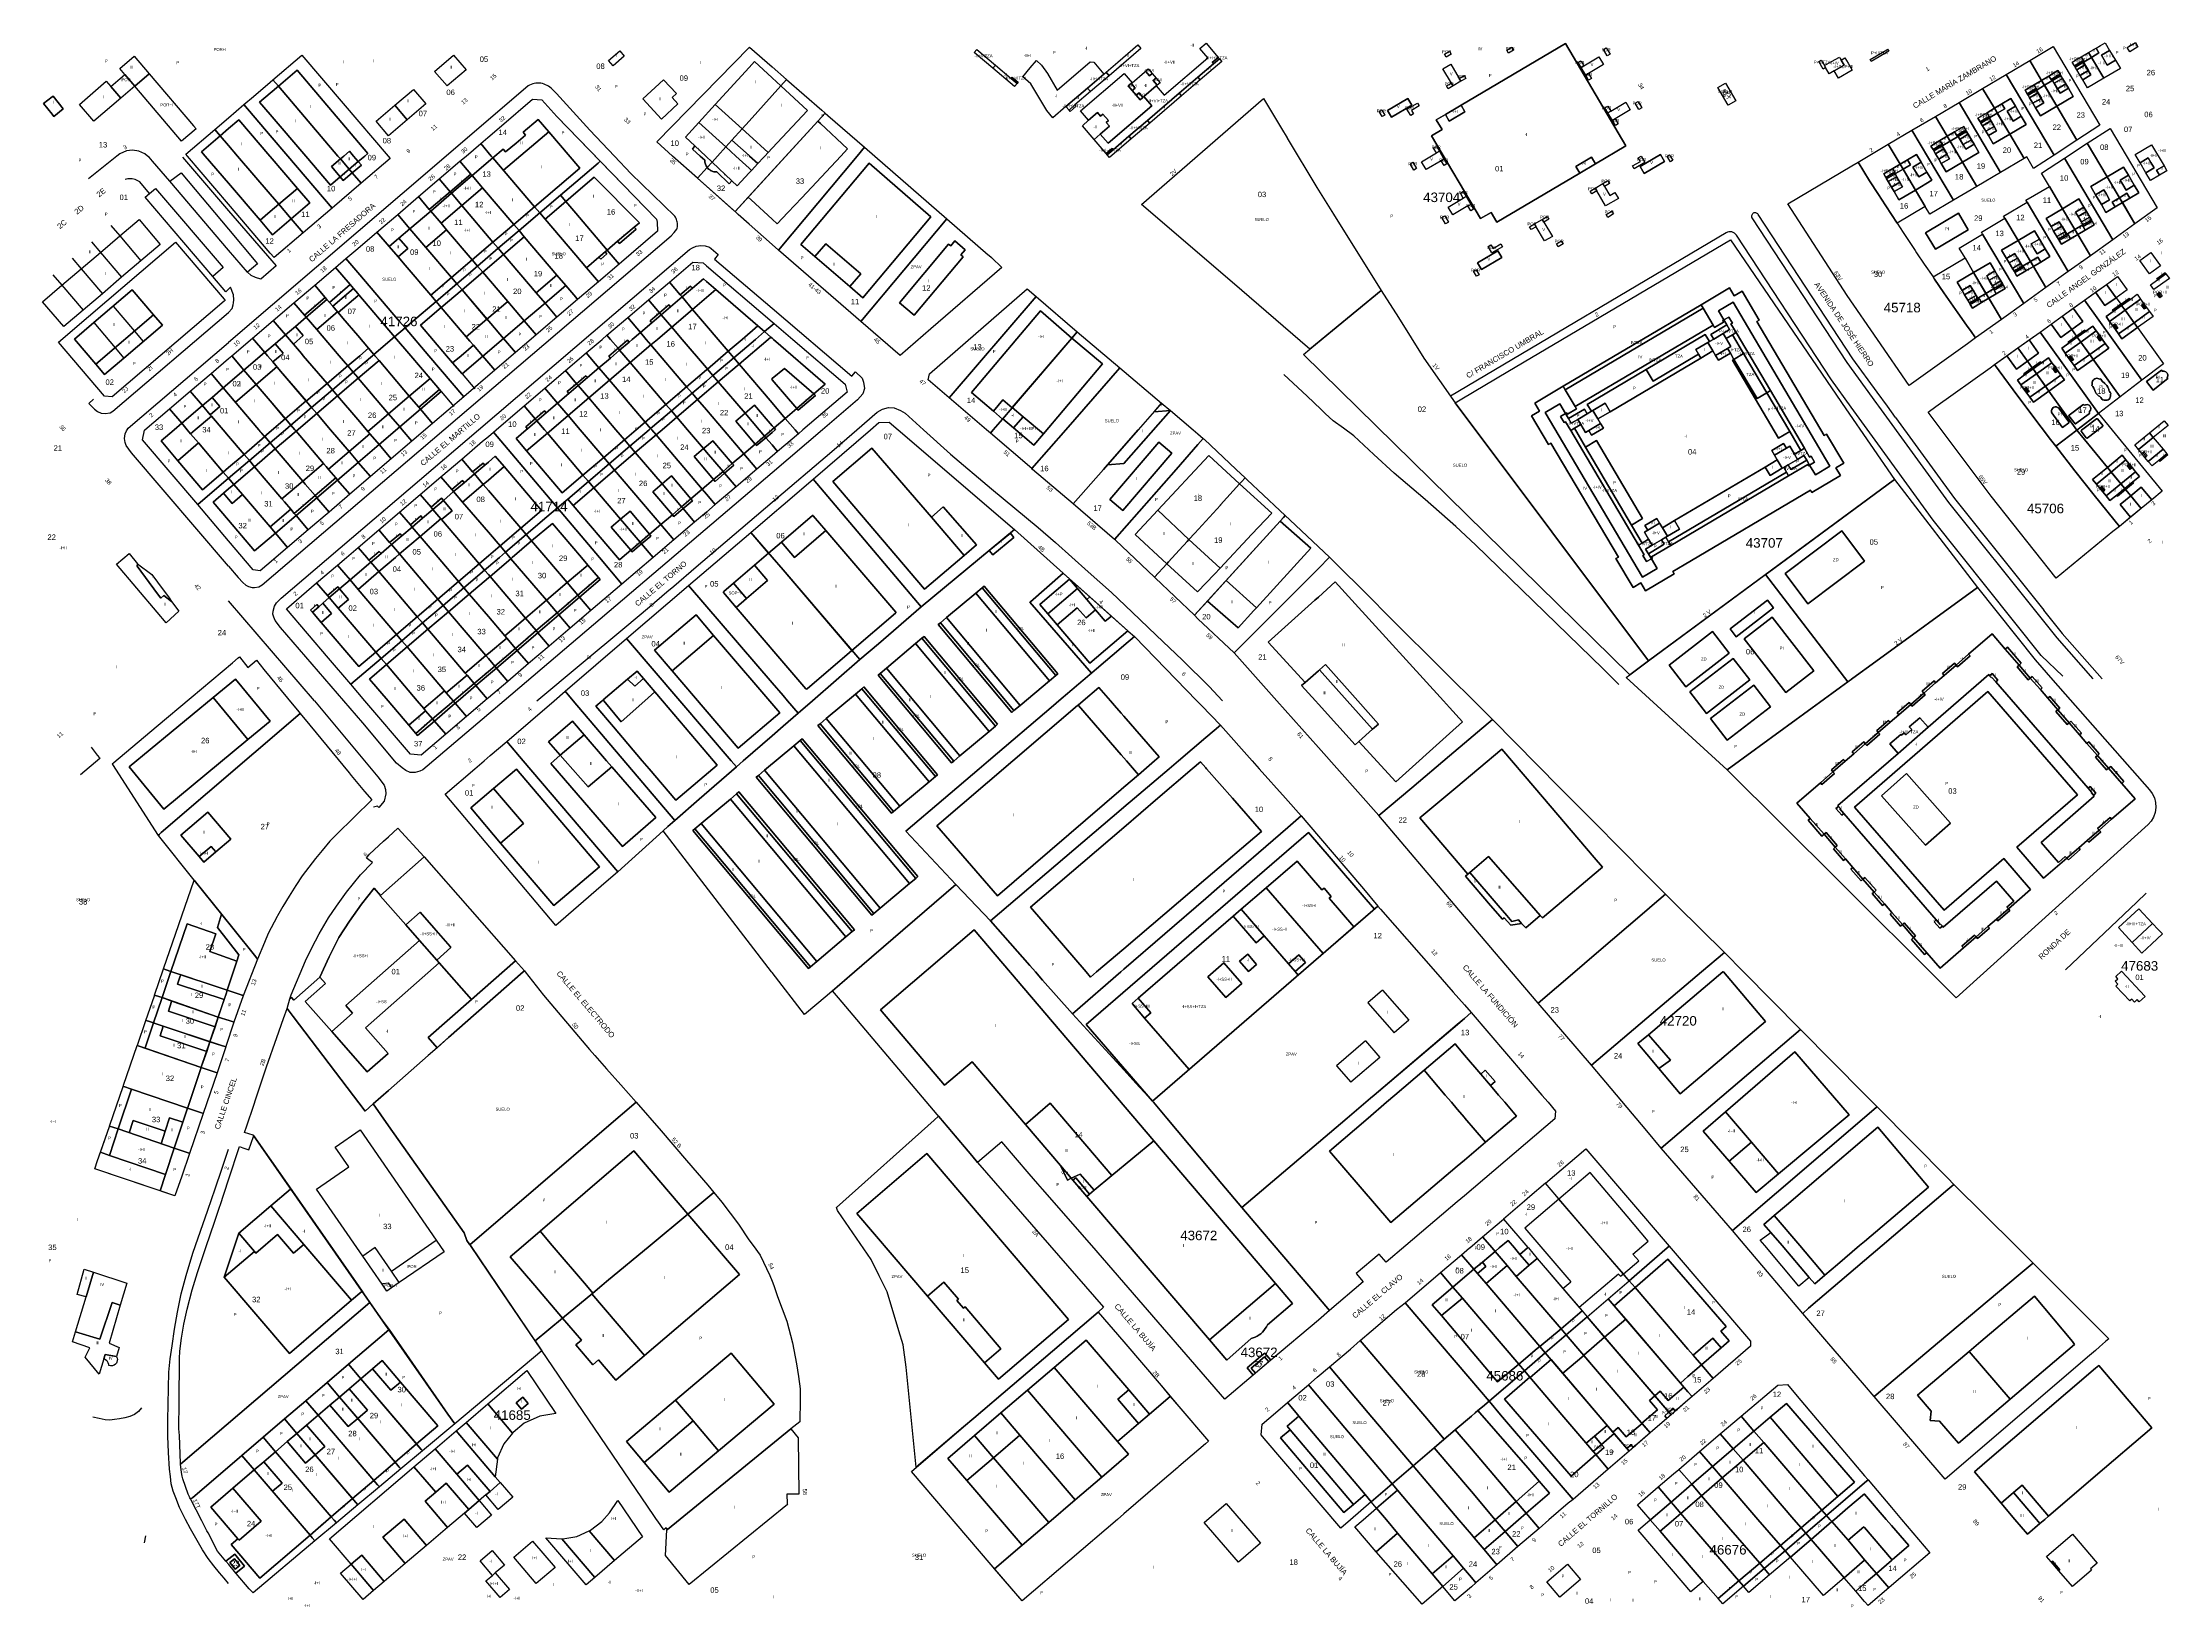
# Model space of a CAD drawing. Header units: millimetres. Extents: x 2440 to 3220, y 1839 to 2413.
import ezdxf
from ezdxf.enums import TextEntityAlignment as Align

# ---------------------------------------------------------------- set-up
doc = ezdxf.new("R2010")
doc.units = ezdxf.units.MM
for name, color, linetype in [('140200', 6, 'Continuous'), ('145101', 6, 'Continuous'), ('145201', 1, 'Continuous'), ('160132', 8, 'Continuous'), ('167201', 3, 'Continuous'), ('189300', 8, 'Continuous'), ('BORDILLO', 8, 'Continuous'), ('PG-AA', 8, 'Continuous'), ('PG-LI', 4, 'Continuous'), ('PG-LP', 6, 'Continuous'), ('TXT_CALLE', 7, 'Continuous'), ('TXT_NUM_POLICIA', 7, 'Continuous')]:
    doc.layers.add(name, color=color, linetype=linetype)
doc.styles.add('Arial', font='Arial Regular.ttf')
doc.styles.get("Standard").update_dxf_attribs({"font": 'ARIAL.TTF'})

msp = doc.modelspace()

# ---------------------------------------------------------------- linework, layer by layer
at = {"layer": '140200'}
for points in [[(3186.06, 2376.78), (3178.68, 2389.27), (3173.05, 2398.73), (3168.71, 2406.05), (3177.35, 2411.17), (3194.49, 2382.27), (3186.06, 2376.78), (3186.06, 2376.78)], [(2526.22, 2396.59), (2524.24, 2398.91), (2534.9, 2407.99), (2549.99, 2390.31), (2566.48, 2370.98), (2567.27, 2370.06), (2556.62, 2360.98), (2553.33, 2364.83), (2552.22, 2366.13), (2548.98, 2369.93), (2548.08, 2370.98), (2526.22, 2396.59), (2526.22, 2396.59)], [(2665.04, 2376.16), (2698.91, 2410.8), (2699.02, 2410.91), (2707.36, 2403.67), (2712.67, 2399.06), (2710.54, 2396.71), (2707.36, 2393.19), (2698.91, 2383.83), (2696.36, 2381), (2692.57, 2376.81), (2690.35, 2374.34), (2687.31, 2370.98), (2685.32, 2368.78), (2683.54, 2366.81), (2679.98, 2362.87), (2670.86, 2370.98), (2665.04, 2376.16), (2665.04, 2376.16)], [(3177.63, 2371.31), (3160.07, 2400.92), (3168.71, 2406.05), (3173.05, 2398.73), (3178.68, 2389.27), (3186.06, 2376.78), (3177.63, 2371.31), (3177.63, 2371.31)], [(2523.23, 2378.53), (2513.59, 2389.83), (2517.13, 2392.85), (2523.23, 2398.05), (2524.24, 2398.91), (2526.22, 2396.59), (2548.08, 2370.98), (2548.98, 2369.93), (2552.22, 2366.13), (2553.33, 2364.83), (2556.62, 2360.98), (2545.95, 2351.89), (2529.67, 2370.98), (2523.23, 2378.53), (2523.23, 2378.53)], [(2726.7, 2386.87), (2726.85, 2386.74), (2693.76, 2350.61), (2693.61, 2350.74), (2693.08, 2351.21), (2679.98, 2362.87), (2683.54, 2366.81), (2685.32, 2368.78), (2687.31, 2370.98), (2690.35, 2374.34), (2692.57, 2376.81), (2696.36, 2381), (2698.91, 2383.83), (2707.36, 2393.19), (2710.54, 2396.71), (2712.67, 2399.06), (2725.56, 2387.86), (2726.7, 2386.87), (2726.7, 2386.87)], [(3058.09, 2389.62), (3054.29, 2396.08), (3057.07, 2397.73), (3060.9, 2391.28), (3058.09, 2389.62), (3058.09, 2389.62)], [(3158, 2365), (3142.79, 2390.67), (3151.43, 2395.8), (3155.76, 2388.49), (3166.65, 2370.12), (3158, 2365), (3158, 2365)], [(3166.65, 2370.12), (3155.76, 2388.49), (3151.43, 2395.8), (3160.07, 2400.92), (3177.63, 2371.31), (3170.14, 2366.44), (3167.61, 2370.69), (3166.65, 2370.12), (3166.65, 2370.12)], [(2504.91, 2378.43), (2502.93, 2380.75), (2507.96, 2385.03), (2513.59, 2389.83), (2523.23, 2378.53), (2529.67, 2370.98), (2545.95, 2351.89), (2535.3, 2342.82), (2530.91, 2347.96), (2526.36, 2353.29), (2523.23, 2356.96), (2511.27, 2370.98), (2507.96, 2374.86), (2504.91, 2378.43), (2504.91, 2378.43)], [(2628.38, 2385.47), (2644.34, 2369.08), (2643.6, 2368.4), (2635.35, 2361.37), (2629.75, 2356.6), (2622.14, 2350.11), (2620.19, 2352.4), (2604.95, 2370.28), (2604.35, 2370.98), (2600.46, 2375.55), (2603.04, 2377.75), (2608.07, 2382.04), (2619.51, 2391.79), (2622.93, 2391.6), (2628.38, 2385.47), (2628.38, 2385.47)], [(2876.11, 2324.68), (2842.92, 2353.27), (2887.68, 2392.05), (2894.25, 2381.05), (2896.27, 2377.68), (2896.37, 2377.51), (2907.19, 2359.42), (2913.33, 2349.65), (2930.85, 2321.73), (2912.96, 2307), (2904.65, 2300.16), (2876.11, 2324.68), (2876.11, 2324.68)], [(3149.36, 2359.86), (3138.47, 2378.24), (3134.14, 2385.54), (3142.79, 2390.67), (3158, 2365), (3149.36, 2359.86), (3149.36, 2359.86)], [(2492.88, 2370.98), (2492.29, 2371.67), (2502.93, 2380.75), (2504.91, 2378.43), (2507.96, 2374.86), (2511.27, 2370.98), (2523.23, 2356.96), (2526.36, 2353.29), (2530.91, 2347.96), (2535.3, 2342.82), (2524.64, 2333.74), (2523.23, 2335.39), (2507.96, 2353.3), (2492.88, 2370.98), (2492.88, 2370.98)], [(2726.85, 2386.74), (2727.84, 2385.89), (2741.26, 2374.24), (2738.53, 2370.98), (2709.67, 2336.46), (2707.36, 2338.51), (2698.91, 2346.03), (2694.92, 2349.58), (2693.76, 2350.61), (2726.85, 2386.74), (2726.85, 2386.74)], [(3130.38, 2352.47), (3121.18, 2367.98), (3116.85, 2375.29), (3125.5, 2380.42), (3140.71, 2354.75), (3132.07, 2349.62), (3130.38, 2352.47), (3130.38, 2352.47)], [(3140.71, 2354.75), (3125.5, 2380.42), (3134.14, 2385.54), (3138.47, 2378.24), (3149.36, 2359.86), (3140.71, 2354.75), (3140.71, 2354.75)], [(3207.33, 2346.14), (3197.11, 2363.37), (3189.82, 2375.65), (3198.22, 2381.12), (3215.49, 2351.99), (3207.33, 2346.14), (3207.33, 2346.14)], [(2596.83, 2364.39), (2592.85, 2369.06), (2595.1, 2370.98), (2600.46, 2375.55), (2604.35, 2370.98), (2604.95, 2370.28), (2620.19, 2352.4), (2622.14, 2350.11), (2614.53, 2343.63), (2612.58, 2345.92), (2601.16, 2359.31), (2597.34, 2363.8), (2596.83, 2364.39), (2596.83, 2364.39)], [(2709.67, 2336.46), (2738.53, 2370.98), (2741.26, 2374.24), (2745.01, 2370.98), (2771.45, 2347.98), (2739.89, 2310.32), (2709.67, 2336.46), (2709.67, 2336.46)], [(3120.07, 2346.35), (3115.93, 2352.68), (3114.32, 2355.2), (3113.23, 2356.88), (3109.99, 2361.93), (3105.73, 2368.71), (3116.85, 2375.29), (3121.18, 2367.98), (3130.38, 2352.47), (3120.07, 2346.35), (3120.07, 2346.35)], [(3199.16, 2340.29), (3181.43, 2370.2), (3189.82, 2375.65), (3197.11, 2363.37), (3207.33, 2346.14), (3199.16, 2340.29), (3199.16, 2340.29)], [(2589.21, 2357.91), (2585.24, 2362.57), (2592.85, 2369.06), (2596.83, 2364.39), (2597.34, 2363.8), (2601.16, 2359.31), (2612.58, 2345.92), (2614.53, 2343.63), (2606.92, 2337.14), (2604.97, 2339.43), (2593.55, 2352.83), (2589.73, 2357.31), (2589.21, 2357.91), (2589.21, 2357.91)], [(2651.23, 2331.39), (2646.9, 2336.48), (2635.35, 2350.03), (2631.66, 2354.36), (2629.75, 2356.6), (2635.35, 2361.37), (2643.6, 2368.4), (2644.34, 2369.08), (2664.98, 2347.88), (2665.14, 2346.73), (2665.26, 2343.4), (2651.23, 2331.39), (2651.23, 2331.39)], [(3103.42, 2367.35), (3105.73, 2368.71), (3109.99, 2361.93), (3113.23, 2356.88), (3114.32, 2355.2), (3115.93, 2352.68), (3120.07, 2346.35), (3122.26, 2343), (3122.83, 2342.18), (3124.47, 2339.68), (3126.7, 2336.35), (3127.24, 2335.51), (3130.03, 2331.37), (3133.24, 2326.66), (3133.8, 2325.82), (3137.19, 2320.87), (3142.33, 2313.49), (3144.63, 2310.22), (3145.78, 2308.58), (3146.94, 2306.95), (3148.86, 2304.26), (3145.85, 2302.12), (3124.48, 2286.81), (3112.85, 2303.66), (3101.71, 2319.79), (3079.93, 2353.42), (3103.42, 2367.35), (3103.42, 2367.35)], [(3175.92, 2359.85), (3173.03, 2364.73), (3181.43, 2370.2), (3199.16, 2340.29), (3190.99, 2334.43), (3180.78, 2351.67), (3175.92, 2359.85), (3175.92, 2359.85)], [(2606.92, 2337.14), (2599.31, 2330.65), (2597.36, 2332.94), (2587.96, 2343.97), (2585.94, 2346.34), (2582.12, 2350.82), (2581.6, 2351.43), (2577.63, 2356.09), (2585.24, 2362.57), (2589.21, 2357.91), (2589.73, 2357.31), (2593.55, 2352.83), (2604.97, 2339.43), (2606.92, 2337.14), (2606.92, 2337.14)], [(2643.63, 2324.89), (2639.29, 2329.99), (2635.35, 2334.61), (2624.05, 2347.87), (2622.14, 2350.11), (2629.75, 2356.6), (2631.66, 2354.36), (2635.35, 2350.03), (2646.9, 2336.48), (2651.23, 2331.39), (2643.63, 2324.89), (2643.63, 2324.89)], [(3167.76, 2354.01), (3167.31, 2354.76), (3175.92, 2359.85), (3180.78, 2351.67), (3190.99, 2334.43), (3182.83, 2328.6), (3167.76, 2354.01), (3167.76, 2354.01)], [(2566.89, 2337.84), (2562.4, 2343.11), (2570.02, 2349.6), (2574.51, 2344.33), (2580.34, 2337.48), (2589.75, 2326.45), (2591.7, 2324.17), (2584.09, 2317.68), (2582.14, 2319.96), (2572.73, 2331), (2570.14, 2334.03), (2566.89, 2337.84), (2566.89, 2337.84)], [(2574.51, 2344.33), (2570.02, 2349.6), (2577.63, 2356.09), (2581.6, 2351.43), (2582.12, 2350.82), (2585.94, 2346.34), (2587.96, 2343.97), (2597.36, 2332.94), (2599.31, 2330.65), (2591.7, 2324.17), (2589.75, 2326.45), (2580.34, 2337.48), (2574.51, 2344.33), (2574.51, 2344.33)], [(2636.03, 2318.39), (2635.35, 2319.2), (2631.68, 2323.5), (2628.44, 2327.31), (2616.43, 2341.39), (2614.53, 2343.63), (2622.14, 2350.11), (2624.05, 2347.87), (2635.35, 2334.61), (2639.29, 2329.99), (2643.63, 2324.89), (2636.03, 2318.39), (2636.03, 2318.39)], [(3159.6, 2348.16), (3159.16, 2348.91), (3167.76, 2354.01), (3182.83, 2328.6), (3174.67, 2322.75), (3170.07, 2330.52), (3164.46, 2339.98), (3159.6, 2348.16), (3159.6, 2348.16)], [(2555.35, 2328.33), (2551.02, 2333.41), (2555.35, 2337.1), (2562.4, 2343.11), (2566.89, 2337.84), (2570.14, 2334.03), (2572.73, 2331), (2582.14, 2319.96), (2584.09, 2317.68), (2575.44, 2310.31), (2572.7, 2307.97), (2570.71, 2310.31), (2555.35, 2328.33), (2555.35, 2328.33)], [(2628.43, 2311.89), (2624.07, 2317.02), (2620.83, 2320.83), (2608.82, 2334.91), (2606.92, 2337.14), (2614.53, 2343.63), (2616.43, 2341.39), (2628.44, 2327.31), (2631.68, 2323.5), (2635.35, 2319.2), (2636.03, 2318.39), (2628.43, 2311.89), (2628.43, 2311.89)], [(2787.82, 2333.75), (2791.69, 2330.08), (2765.61, 2307.59), (2754.3, 2297.88), (2739.89, 2310.32), (2771.45, 2347.98), (2786.68, 2334.74), (2786.87, 2334.58), (2787.82, 2333.75), (2787.82, 2333.75)], [(3144.98, 2333.62), (3142.84, 2337.21), (3151.45, 2342.32), (3166.51, 2316.9), (3158.35, 2311.05), (3148.13, 2328.29), (3144.98, 2333.62), (3144.98, 2333.62)], [(3151.45, 2342.32), (3151, 2343.06), (3159.6, 2348.16), (3164.46, 2339.98), (3170.07, 2330.52), (3174.67, 2322.75), (3166.51, 2316.9), (3151.45, 2342.32), (3151.45, 2342.32)], [(2506.67, 2318.04), (2506.32, 2317.74), (2465.22, 2282.72), (2462.43, 2282.95), (2445.52, 2302.78), (2456.53, 2312.17), (2488.54, 2339.45), (2506.32, 2318.45), (2506.67, 2318.04), (2506.67, 2318.04)], [(2543.41, 2319.14), (2539.56, 2323.65), (2547.18, 2330.14), (2551.02, 2333.41), (2555.35, 2328.33), (2570.71, 2310.31), (2572.7, 2307.97), (2568.86, 2304.7), (2561.25, 2298.21), (2559.3, 2300.5), (2555.35, 2305.13), (2549.89, 2311.52), (2548.13, 2313.59), (2547.95, 2313.8), (2546.18, 2315.88), (2544.94, 2317.33), (2544.06, 2318.37), (2543.41, 2319.14), (2543.41, 2319.14)], [(2620.84, 2305.39), (2616.46, 2310.54), (2611.74, 2316.07), (2601.21, 2328.42), (2599.31, 2330.65), (2606.92, 2337.14), (2608.82, 2334.91), (2620.83, 2320.83), (2624.07, 2317.02), (2628.43, 2311.89), (2620.84, 2305.39), (2620.84, 2305.39)], [(3058.94, 2340.25), (3101.31, 2278.28), (3119.06, 2252.4), (3028.89, 2185.84), (2957.91, 2280.5), (2960.35, 2281.94), (2977.26, 2291.94), (3058.94, 2340.25), (3058.94, 2340.25)], [(3158.35, 2311.05), (3148.86, 2304.26), (3146.94, 2306.95), (3145.78, 2308.58), (3144.63, 2310.22), (3142.33, 2313.49), (3137.19, 2320.87), (3133.8, 2325.82), (3133.24, 2326.66), (3144.98, 2333.62), (3148.13, 2328.29), (3158.35, 2311.05), (3158.35, 2311.05)], [(2613.24, 2298.9), (2608.84, 2304.05), (2604.13, 2309.58), (2593.6, 2321.94), (2591.7, 2324.17), (2599.31, 2330.65), (2601.21, 2328.42), (2611.74, 2316.07), (2616.46, 2310.54), (2620.84, 2305.39), (2619.81, 2304.51), (2613.24, 2298.9), (2613.24, 2298.9)], [(2673.66, 2320.08), (2669.67, 2324.76), (2678.26, 2332.08), (2682.06, 2331.78), (2683.28, 2330.74), (2707.36, 2310.21), (2708.08, 2309.6), (2707.36, 2308.99), (2704.55, 2306.59), (2701.22, 2303.75), (2693.29, 2297), (2691.26, 2299.39), (2687.55, 2303.75), (2683.28, 2308.77), (2678.18, 2314.76), (2674.32, 2319.3), (2673.66, 2320.08), (2673.66, 2320.08)], [(2535.8, 2312.66), (2531.95, 2317.17), (2539.56, 2323.65), (2543.41, 2319.14), (2544.06, 2318.37), (2544.94, 2317.33), (2546.18, 2315.88), (2547.95, 2313.8), (2548.13, 2313.59), (2549.89, 2311.52), (2555.35, 2305.13), (2559.3, 2300.5), (2561.25, 2298.21), (2560.71, 2297.75), (2555.35, 2293.18), (2553.64, 2291.72), (2551.69, 2294.01), (2548.5, 2297.75), (2542.29, 2305.04), (2540.31, 2307.37), (2536.45, 2311.89), (2535.8, 2312.66), (2535.8, 2312.66)], [(2594.25, 2282.68), (2581.41, 2297.75), (2572.7, 2307.97), (2575.44, 2310.31), (2584.09, 2317.68), (2585.99, 2315.45), (2596.52, 2303.09), (2597.79, 2301.6), (2601.08, 2297.75), (2601.23, 2297.57), (2605.63, 2292.4), (2594.25, 2282.68), (2594.25, 2282.68)], [(2605.63, 2292.4), (2601.23, 2297.57), (2601.08, 2297.75), (2597.79, 2301.6), (2596.52, 2303.09), (2585.99, 2315.45), (2584.09, 2317.68), (2591.7, 2324.17), (2593.6, 2321.94), (2604.13, 2309.58), (2608.84, 2304.05), (2613.24, 2298.9), (2605.63, 2292.4), (2605.63, 2292.4)], [(2659.05, 2306.29), (2654.4, 2311.74), (2662.01, 2318.23), (2666.08, 2313.45), (2666.66, 2312.77), (2670.53, 2308.23), (2674.35, 2303.75), (2683.28, 2293.28), (2683.62, 2292.88), (2685.65, 2290.49), (2683.28, 2288.47), (2678.04, 2284.01), (2676.01, 2286.39), (2662.92, 2301.74), (2661.21, 2303.75), (2659.05, 2306.29), (2659.05, 2306.29)], [(2666.08, 2313.45), (2662.01, 2318.23), (2669.67, 2324.76), (2673.66, 2320.08), (2674.32, 2319.3), (2678.18, 2314.76), (2683.28, 2308.77), (2687.55, 2303.75), (2691.26, 2299.39), (2693.29, 2297), (2685.65, 2290.49), (2683.62, 2292.88), (2683.28, 2293.28), (2674.35, 2303.75), (2670.53, 2308.23), (2666.66, 2312.77), (2666.08, 2313.45), (2666.08, 2313.45)], [(2772.28, 2282.36), (2764.66, 2288.94), (2765.08, 2291.1), (2800.98, 2322.32), (2804.2, 2319.52), (2772.28, 2282.36), (2772.28, 2282.36)], [(2772.28, 2282.36), (2804.2, 2319.52), (2819.3, 2306.55), (2817.33, 2304.25), (2795.42, 2278.66), (2791.89, 2274.54), (2788.49, 2270.57), (2787.42, 2269.32), (2785.97, 2270.57), (2772.28, 2282.36), (2772.28, 2282.36)], [(3021.98, 2180.75), (2902.28, 2298.21), (2904.65, 2300.16), (2912.96, 2307), (2930.85, 2321.73), (2937.13, 2311.72), (2946.46, 2296.85), (2957.91, 2280.5), (3028.89, 2185.84), (3021.98, 2180.75), (3021.98, 2180.75)], [(3187.46, 2302.77), (3185.89, 2304.96), (3184.15, 2307.4), (3180.66, 2312.28), (3188.78, 2318.1), (3209.8, 2288.73), (3201.86, 2282.64), (3187.46, 2302.77), (3187.46, 2302.77)], [(3209.8, 2288.73), (3188.78, 2318.1), (3196.91, 2323.92), (3200.42, 2319.04), (3202.15, 2316.6), (3202.45, 2316.2), (3208.26, 2308.06), (3217.74, 2294.82), (3209.8, 2288.73), (3209.8, 2288.73)], [(2521.23, 2298.92), (2516.74, 2304.19), (2524.35, 2310.68), (2528.85, 2305.41), (2531.74, 2302.02), (2534.69, 2298.56), (2535.38, 2297.75), (2544.08, 2287.53), (2546.03, 2285.24), (2538.42, 2278.75), (2536.47, 2281.04), (2527.07, 2292.07), (2524.19, 2295.45), (2522.23, 2297.75), (2521.23, 2298.92), (2521.23, 2298.92)], [(2528.85, 2305.41), (2524.35, 2310.68), (2531.95, 2317.17), (2535.8, 2312.66), (2536.45, 2311.89), (2540.31, 2307.37), (2542.29, 2305.04), (2548.5, 2297.75), (2551.69, 2294.01), (2553.64, 2291.72), (2546.03, 2285.24), (2544.08, 2287.53), (2535.38, 2297.75), (2534.69, 2298.56), (2531.74, 2302.02), (2528.85, 2305.41), (2528.85, 2305.41)], [(2648.07, 2303.75), (2646.79, 2305.25), (2654.4, 2311.74), (2659.05, 2306.29), (2661.21, 2303.75), (2662.92, 2301.74), (2676.01, 2286.39), (2678.04, 2284.01), (2670.42, 2277.52), (2668.39, 2279.9), (2655.31, 2295.25), (2651.43, 2299.8), (2650.86, 2300.47), (2648.07, 2303.75), (2648.07, 2303.75)], [(2695.26, 2294.69), (2693.29, 2297), (2701.22, 2303.75), (2704.55, 2306.59), (2707.36, 2308.99), (2708.08, 2309.6), (2714.94, 2303.75), (2734.16, 2287.36), (2734.86, 2284.36), (2718.68, 2270.58), (2716.99, 2269.14), (2715.76, 2270.58), (2712.2, 2274.77), (2707.36, 2280.46), (2695.26, 2294.69), (2695.26, 2294.69)], [(3193.91, 2276.55), (3172.52, 2306.45), (3180.66, 2312.28), (3184.15, 2307.4), (3185.89, 2304.96), (3187.46, 2302.77), (3201.86, 2282.64), (3193.91, 2276.55), (3193.91, 2276.55)], [(2513.62, 2292.43), (2509.13, 2297.7), (2516.74, 2304.19), (2521.23, 2298.92), (2522.23, 2297.75), (2524.19, 2295.45), (2527.07, 2292.07), (2536.47, 2281.04), (2538.42, 2278.75), (2530.81, 2272.26), (2528.86, 2274.55), (2523.23, 2281.16), (2513.62, 2292.43), (2513.62, 2292.43)], [(2582.81, 2272.91), (2578.39, 2278.1), (2577.75, 2278.85), (2574.26, 2282.95), (2563.15, 2295.98), (2561.64, 2297.75), (2561.25, 2298.21), (2568.86, 2304.7), (2572.7, 2307.97), (2581.41, 2297.75), (2594.25, 2282.68), (2582.81, 2272.91), (2582.81, 2272.91)], [(2643.82, 2293.32), (2639.17, 2298.76), (2645.03, 2303.75), (2646.79, 2305.25), (2648.07, 2303.75), (2650.86, 2300.47), (2651.43, 2299.8), (2655.31, 2295.25), (2668.39, 2279.9), (2670.42, 2277.52), (2662.81, 2271.03), (2660.78, 2273.41), (2647.7, 2288.76), (2643.82, 2293.32), (2643.82, 2293.32)], [(2787.42, 2269.32), (2788.49, 2270.57), (2791.89, 2274.54), (2795.42, 2278.66), (2817.33, 2304.25), (2819.3, 2306.55), (2834.98, 2293.28), (2815.06, 2270.57), (2802.59, 2256.36), (2787.42, 2269.32), (2787.42, 2269.32)], [(3175.74, 2284.78), (3169.93, 2292.91), (3169.62, 2293.32), (3167.89, 2295.76), (3164.4, 2300.64), (3172.52, 2306.45), (3193.91, 2276.55), (3185.97, 2270.47), (3175.74, 2284.78), (3175.74, 2284.78)], [(2506.01, 2285.95), (2501.52, 2291.22), (2507.96, 2296.7), (2509.13, 2297.7), (2513.62, 2292.43), (2523.23, 2281.16), (2528.86, 2274.55), (2530.81, 2272.26), (2528.84, 2270.58), (2523.2, 2265.78), (2521.25, 2268.07), (2519.11, 2270.58), (2507.96, 2283.66), (2506.01, 2285.95), (2506.01, 2285.95)], [(2575.21, 2266.42), (2571.67, 2270.58), (2570.78, 2271.62), (2566.65, 2276.47), (2555.54, 2289.5), (2555.35, 2289.72), (2553.64, 2291.72), (2555.35, 2293.18), (2560.71, 2297.75), (2561.25, 2298.21), (2561.64, 2297.75), (2563.15, 2295.98), (2574.26, 2282.95), (2577.75, 2278.85), (2578.39, 2278.1), (2582.81, 2272.91), (2581.92, 2272.15), (2575.21, 2266.42), (2575.21, 2266.42)], [(2635.63, 2287.5), (2631.56, 2292.28), (2639.17, 2298.76), (2643.82, 2293.32), (2647.7, 2288.76), (2660.78, 2273.41), (2662.81, 2271.03), (2662.28, 2270.58), (2655.19, 2264.54), (2653.17, 2266.92), (2650.05, 2270.58), (2640.09, 2282.26), (2636.2, 2286.83), (2635.63, 2287.5), (2635.63, 2287.5)], [(2687.62, 2288.18), (2685.65, 2290.49), (2693.29, 2297), (2695.26, 2294.69), (2707.36, 2280.46), (2712.2, 2274.77), (2715.76, 2270.58), (2716.99, 2269.14), (2709.38, 2262.66), (2707.36, 2265.03), (2705.1, 2267.68), (2704.59, 2268.28), (2702.63, 2270.58), (2697.44, 2276.66), (2687.62, 2288.18), (2687.62, 2288.18)], [(3154.22, 2293.36), (3155.84, 2294.51), (3162.62, 2285.28), (3169.47, 2276.11), (3176.4, 2266.99), (3178.27, 2264.56), (3185.3, 2255.52), (3192.41, 2246.55), (3199.6, 2237.63), (3201.61, 2235.17), (3199.26, 2233.24), (3178.45, 2216.14), (3154.52, 2246.27), (3131.46, 2277.08), (3134.26, 2279.07), (3154.22, 2293.36), (3154.22, 2293.36)], [(3178.27, 2264.56), (3176.4, 2266.99), (3169.47, 2276.11), (3162.62, 2285.28), (3155.84, 2294.51), (3164.4, 2300.64), (3167.89, 2295.76), (3169.62, 2293.32), (3169.93, 2292.91), (3175.74, 2284.78), (3185.97, 2270.47), (3178.27, 2264.56), (3178.27, 2264.56)], [(2498.4, 2279.46), (2493.91, 2284.73), (2501.52, 2291.22), (2506.01, 2285.95), (2507.96, 2283.66), (2519.11, 2270.58), (2521.25, 2268.07), (2523.2, 2265.78), (2515.59, 2259.29), (2513.64, 2261.58), (2507.96, 2268.25), (2505.97, 2270.58), (2501.73, 2275.56), (2501.27, 2276.1), (2498.4, 2279.46), (2498.4, 2279.46)], [(2567.6, 2259.91), (2563.17, 2265.13), (2559.93, 2268.93), (2559.04, 2269.98), (2558.53, 2270.58), (2555.35, 2274.31), (2547.93, 2283.01), (2546.03, 2285.24), (2553.64, 2291.72), (2555.35, 2289.72), (2555.54, 2289.5), (2566.65, 2276.47), (2570.78, 2271.62), (2571.67, 2270.58), (2575.21, 2266.42), (2567.6, 2259.91), (2567.6, 2259.91)], [(2628.63, 2280.38), (2624, 2285.83), (2631.56, 2292.28), (2635.63, 2287.5), (2636.2, 2286.83), (2640.09, 2282.26), (2650.05, 2270.58), (2653.17, 2266.92), (2655.19, 2264.54), (2647.61, 2258.08), (2645.59, 2260.46), (2636.97, 2270.58), (2632.52, 2275.81), (2628.63, 2280.38), (2628.63, 2280.38)], [(2680.01, 2281.69), (2678.04, 2284.01), (2683.28, 2288.47), (2685.65, 2290.49), (2687.62, 2288.18), (2697.44, 2276.66), (2702.63, 2270.58), (2704.59, 2268.28), (2705.1, 2267.68), (2707.36, 2265.03), (2709.38, 2262.66), (2707.36, 2260.94), (2701.77, 2256.17), (2696.98, 2261.79), (2689.49, 2270.58), (2683.28, 2277.86), (2680.01, 2281.69), (2680.01, 2281.69)], [(2802.59, 2256.36), (2815.06, 2270.57), (2834.98, 2293.28), (2850.25, 2280.36), (2841.66, 2270.57), (2828.94, 2256.07), (2817.8, 2243.38), (2802.93, 2256.07), (2802.59, 2256.36), (2802.59, 2256.36)], [(2490.79, 2272.97), (2486.3, 2278.24), (2493.91, 2284.73), (2498.4, 2279.46), (2501.27, 2276.1), (2501.73, 2275.56), (2505.97, 2270.58), (2507.96, 2268.25), (2513.64, 2261.58), (2515.59, 2259.29), (2507.98, 2252.81), (2507.96, 2252.79), (2506.03, 2255.09), (2496.89, 2265.81), (2494.03, 2269.16), (2492.82, 2270.58), (2490.79, 2272.97), (2490.79, 2272.97)], [(2552.41, 2246.92), (2547.95, 2252.16), (2547.31, 2252.92), (2544.71, 2255.96), (2543.73, 2257.11), (2542.76, 2258.24), (2532.71, 2270.03), (2532.24, 2270.58), (2530.81, 2272.26), (2538.42, 2278.75), (2540.32, 2276.52), (2545.38, 2270.58), (2552.32, 2262.44), (2555.35, 2258.89), (2555.56, 2258.64), (2560.01, 2253.42), (2552.41, 2246.92), (2552.41, 2246.92)], [(2560.01, 2253.42), (2555.56, 2258.64), (2555.35, 2258.89), (2552.32, 2262.44), (2545.38, 2270.58), (2540.32, 2276.52), (2538.42, 2278.75), (2546.03, 2285.24), (2547.93, 2283.01), (2555.35, 2274.31), (2558.53, 2270.58), (2559.04, 2269.98), (2559.93, 2268.93), (2563.17, 2265.13), (2567.6, 2259.91), (2560.01, 2253.42), (2560.01, 2253.42)], [(2628.65, 2241.93), (2605.17, 2269.77), (2606.12, 2270.58), (2608.78, 2272.85), (2616.39, 2279.34), (2620.43, 2274.6), (2621.02, 2273.9), (2623.85, 2270.58), (2624.92, 2269.32), (2637.98, 2253.97), (2640, 2251.6), (2632.4, 2245.12), (2628.65, 2241.93), (2628.65, 2241.93)], [(2620.43, 2274.6), (2616.39, 2279.34), (2624, 2285.83), (2628.63, 2280.38), (2632.52, 2275.81), (2636.97, 2270.58), (2645.59, 2260.46), (2647.61, 2258.08), (2640, 2251.6), (2637.98, 2253.97), (2624.92, 2269.32), (2623.85, 2270.58), (2621.02, 2273.9), (2620.43, 2274.6), (2620.43, 2274.6)], [(2672.4, 2275.2), (2670.42, 2277.52), (2678.04, 2284.01), (2680.01, 2281.69), (2683.28, 2277.86), (2689.49, 2270.58), (2696.98, 2261.79), (2701.77, 2256.17), (2694.14, 2249.68), (2689.92, 2254.64), (2689.36, 2255.29), (2683.28, 2262.42), (2682.21, 2263.68), (2676.33, 2270.58), (2672.4, 2275.2), (2672.4, 2275.2)], [(2833.01, 2230.4), (2817.8, 2243.38), (2828.94, 2256.07), (2830.45, 2257.79), (2841.66, 2270.57), (2847.49, 2277.22), (2850.25, 2280.36), (2853.49, 2277.61), (2861.81, 2270.57), (2863.56, 2269.09), (2865.52, 2267.43), (2863.57, 2265.2), (2855.55, 2256.07), (2833.01, 2230.4), (2833.01, 2230.4)], [(2496.69, 2243.19), (2476.35, 2266.91), (2477.15, 2270.45), (2477.3, 2270.58), (2486.3, 2278.24), (2490.79, 2272.97), (2492.82, 2270.58), (2494.03, 2269.16), (2496.89, 2265.81), (2506.03, 2255.09), (2507.96, 2252.79), (2496.69, 2243.19), (2496.69, 2243.19)], [(2544.81, 2240.42), (2540.34, 2245.67), (2539.69, 2246.43), (2536.12, 2250.63), (2535.21, 2251.7), (2525.11, 2263.55), (2523.2, 2265.78), (2528.84, 2270.58), (2530.81, 2272.26), (2532.24, 2270.58), (2532.71, 2270.03), (2542.76, 2258.24), (2543.73, 2257.11), (2544.71, 2255.96), (2547.31, 2252.92), (2547.95, 2252.16), (2552.41, 2246.92), (2544.81, 2240.42), (2544.81, 2240.42)], [(2657.17, 2262.22), (2655.19, 2264.54), (2662.28, 2270.58), (2662.81, 2271.03), (2663.19, 2270.58), (2664.79, 2268.71), (2681.76, 2248.8), (2683.28, 2247.01), (2686.52, 2243.19), (2683.28, 2240.43), (2678.92, 2236.71), (2674.7, 2241.67), (2674.15, 2242.31), (2666.99, 2250.71), (2657.17, 2262.22), (2657.17, 2262.22)], [(2663.19, 2270.58), (2662.81, 2271.03), (2670.42, 2277.52), (2672.4, 2275.2), (2676.33, 2270.58), (2682.21, 2263.68), (2683.28, 2262.42), (2689.36, 2255.29), (2689.92, 2254.64), (2694.14, 2249.68), (2686.52, 2243.19), (2683.28, 2247.01), (2681.76, 2248.8), (2664.79, 2268.71), (2663.19, 2270.58), (2663.19, 2270.58)], [(2722.44, 2252.49), (2743.4, 2270.58), (2746.53, 2273.28), (2750.31, 2273.44), (2753.64, 2270.58), (2796.3, 2233.96), (2762.07, 2205.7), (2722.44, 2252.49), (2722.44, 2252.49)], [(3209.6, 2241.72), (3197.22, 2256.79), (3185.97, 2270.47), (3193.91, 2276.55), (3217.32, 2248.07), (3213.46, 2244.88), (3209.6, 2241.72), (3209.6, 2241.72)], [(2537.21, 2233.93), (2532.73, 2239.18), (2532.08, 2239.94), (2530.79, 2241.46), (2528.5, 2244.14), (2527.54, 2245.27), (2517.49, 2257.06), (2515.59, 2259.29), (2523.2, 2265.78), (2525.11, 2263.55), (2535.21, 2251.7), (2536.12, 2250.63), (2539.69, 2246.43), (2540.34, 2245.67), (2544.81, 2240.42), (2540.3, 2236.57), (2537.21, 2233.93), (2537.21, 2233.93)], [(2597.51, 2255.12), (2593.5, 2259.82), (2601.17, 2266.36), (2603.28, 2268.16), (2605.17, 2269.77), (2628.65, 2241.93), (2624.75, 2238.61), (2617.15, 2232.13), (2615.15, 2234.48), (2603.28, 2248.37), (2601.4, 2250.57), (2598.14, 2254.38), (2597.51, 2255.12), (2597.51, 2255.12)], [(2649.59, 2255.76), (2647.61, 2258.08), (2655.19, 2264.54), (2657.17, 2262.22), (2666.99, 2250.71), (2674.15, 2242.31), (2674.7, 2241.67), (2678.92, 2236.71), (2671.31, 2230.22), (2666.55, 2235.82), (2649.59, 2255.76), (2649.59, 2255.76)], [(2878.88, 2250.73), (2871.91, 2243.09), (2871.83, 2243), (2862.41, 2232.68), (2860.26, 2230.32), (2859.6, 2229.6), (2858.35, 2228.23), (2858.01, 2227.86), (2852.84, 2222.19), (2852.18, 2221.47), (2847.65, 2216.51), (2833.3, 2230.13), (2833.01, 2230.4), (2855.55, 2256.07), (2863.57, 2265.2), (2865.52, 2267.43), (2865.81, 2267.16), (2877.59, 2256.07), (2880.91, 2252.95), (2879.54, 2251.45), (2878.88, 2250.73), (2878.88, 2250.73)], [(3209.6, 2241.72), (3201.61, 2235.17), (3199.6, 2237.63), (3192.41, 2246.55), (3185.3, 2255.52), (3178.27, 2264.56), (3185.97, 2270.47), (3197.22, 2256.79), (3209.6, 2241.72), (3209.6, 2241.72)], [(2529.6, 2227.44), (2525.13, 2232.7), (2523.19, 2234.98), (2513.1, 2246.81), (2509.88, 2250.58), (2507.98, 2252.81), (2515.59, 2259.29), (2517.49, 2257.06), (2527.54, 2245.27), (2528.5, 2244.14), (2530.79, 2241.46), (2532.08, 2239.94), (2532.73, 2239.18), (2537.21, 2233.93), (2529.6, 2227.44), (2529.6, 2227.44)], [(2589.87, 2248.69), (2585.89, 2253.34), (2593.5, 2259.82), (2597.51, 2255.12), (2598.14, 2254.38), (2601.4, 2250.57), (2603.28, 2248.37), (2615.15, 2234.48), (2617.15, 2232.13), (2609.54, 2225.65), (2607.54, 2227.99), (2603.28, 2232.98), (2593.78, 2244.1), (2590.54, 2247.9), (2589.87, 2248.69), (2589.87, 2248.69)], [(2641.98, 2249.27), (2640, 2251.6), (2647.61, 2258.08), (2649.59, 2255.76), (2666.55, 2235.82), (2671.31, 2230.22), (2663.7, 2223.73), (2659.48, 2228.7), (2658.94, 2229.33), (2651.75, 2237.78), (2641.98, 2249.27), (2641.98, 2249.27)], [(2519.5, 2218.81), (2516.99, 2219.23), (2507.96, 2229.89), (2496.69, 2243.19), (2507.96, 2252.79), (2507.98, 2252.81), (2509.88, 2250.58), (2513.1, 2246.81), (2523.19, 2234.98), (2525.13, 2232.7), (2529.6, 2227.44), (2522.04, 2220.98), (2519.5, 2218.81), (2519.5, 2218.81)], [(2582.26, 2242.18), (2578.28, 2246.85), (2585.89, 2253.34), (2589.87, 2248.69), (2590.54, 2247.9), (2593.78, 2244.1), (2603.28, 2232.98), (2607.54, 2227.99), (2609.54, 2225.65), (2607.31, 2223.75), (2603.28, 2220.32), (2601.89, 2219.14), (2599.91, 2221.47), (2597.97, 2223.75), (2586.12, 2237.65), (2585.85, 2237.97), (2582.92, 2241.41), (2582.26, 2242.18), (2582.26, 2242.18)], [(2643.98, 2223.75), (2628.65, 2241.93), (2632.4, 2245.12), (2640, 2251.6), (2641.98, 2249.27), (2651.75, 2237.78), (2658.94, 2229.33), (2659.48, 2228.7), (2663.7, 2223.73), (2652.23, 2213.96), (2643.98, 2223.75), (2643.98, 2223.75)], [(2699.57, 2232.97), (2707.36, 2239.62), (2711.37, 2243.04), (2722.44, 2252.49), (2762.07, 2205.7), (2746.36, 2192.14), (2739.58, 2186.29), (2711.37, 2219.2), (2707.36, 2223.88), (2699.57, 2232.97), (2699.57, 2232.97)], [(2852.18, 2221.47), (2852.84, 2222.19), (2858.01, 2227.86), (2858.35, 2228.23), (2859.6, 2229.6), (2860.26, 2230.32), (2862.41, 2232.68), (2871.83, 2243), (2871.91, 2243.09), (2878.88, 2250.73), (2879.54, 2251.45), (2880.91, 2252.95), (2881.7, 2252.2), (2893.63, 2240.97), (2895.6, 2239.11), (2894.94, 2238.39), (2862.33, 2202.57), (2847.89, 2216.28), (2847.65, 2216.51), (2852.18, 2221.47), (2852.18, 2221.47)], [(3119.14, 2252.3), (3149.51, 2212.77), (3112.32, 2185.63), (3103.81, 2179.44), (3102.75, 2178.66), (3102.28, 2178.32), (3102.14, 2178.22), (3102.04, 2178.15), (3071.77, 2217.5), (3072.47, 2218.01), (3119.06, 2252.4), (3119.14, 2252.3), (3119.14, 2252.3)], [(2567.06, 2229.28), (2563.11, 2233.92), (2570.67, 2240.36), (2574.66, 2235.68), (2575.31, 2234.92), (2578.24, 2231.48), (2584.82, 2223.75), (2592.3, 2214.97), (2594.28, 2212.65), (2586.7, 2206.19), (2584.73, 2208.51), (2571.76, 2223.75), (2570.67, 2225.03), (2567.74, 2228.47), (2567.06, 2229.28), (2567.06, 2229.28)], [(2574.66, 2235.68), (2570.67, 2240.36), (2578.28, 2246.85), (2582.26, 2242.18), (2582.92, 2241.41), (2585.85, 2237.97), (2586.12, 2237.65), (2597.97, 2223.75), (2599.91, 2221.47), (2601.89, 2219.14), (2594.28, 2212.65), (2592.3, 2214.97), (2584.82, 2223.75), (2578.24, 2231.48), (2575.31, 2234.92), (2574.66, 2235.68), (2574.66, 2235.68)], [(2619.14, 2229.8), (2617.15, 2232.13), (2624.75, 2238.61), (2628.65, 2241.93), (2643.98, 2223.75), (2652.23, 2213.96), (2640.91, 2204.31), (2636.75, 2209.19), (2636.11, 2209.94), (2632.19, 2214.53), (2624.31, 2223.75), (2619.14, 2229.8), (2619.14, 2229.8)], [(2558.63, 2223.75), (2555.5, 2227.43), (2563.11, 2233.92), (2567.06, 2229.28), (2567.74, 2228.47), (2570.67, 2225.03), (2571.76, 2223.75), (2584.73, 2208.51), (2586.7, 2206.19), (2579.11, 2199.73), (2577.15, 2202.04), (2563.06, 2218.56), (2560.14, 2221.99), (2559.46, 2222.78), (2558.63, 2223.75), (2558.63, 2223.75)], [(2611.16, 2223.75), (2609.54, 2225.65), (2617.15, 2232.13), (2619.14, 2229.8), (2624.31, 2223.75), (2632.19, 2214.53), (2636.11, 2209.94), (2636.75, 2209.19), (2640.91, 2204.31), (2633.3, 2197.83), (2629.13, 2202.7), (2628.49, 2203.45), (2624.57, 2208.04), (2611.53, 2223.31), (2611.16, 2223.75), (2611.16, 2223.75)], [(2719.23, 2056.1), (2707.35, 2071.54), (2707.17, 2071.78), (2667.37, 2123.52), (2669.13, 2125.11), (2671.67, 2127.31), (2680.64, 2135.11), (2694.24, 2147), (2696.75, 2149.18), (2707.36, 2158.38), (2711.37, 2161.86), (2716.9, 2166.66), (2722.12, 2171.18), (2739.58, 2186.29), (2746.36, 2192.14), (2762.07, 2205.7), (2796.3, 2233.96), (2814.19, 2218.01), (2802.11, 2207.53), (2801.89, 2207.34), (2824.48, 2181.29), (2812.58, 2171.17), (2810.58, 2169.47), (2786.73, 2149.17), (2783.32, 2146.26), (2770.2, 2135.1), (2756.43, 2123.38), (2774.82, 2103.84), (2740.27, 2074.07), (2737.59, 2071.77), (2727.59, 2063.16), (2719.23, 2056.1), (2719.23, 2056.1)], [(2676.75, 2213.5), (2699.57, 2232.97), (2707.36, 2223.88), (2711.37, 2219.2), (2739.58, 2186.29), (2722.12, 2171.18), (2716.9, 2166.66), (2713.02, 2171.18), (2711.37, 2173.11), (2707.36, 2177.79), (2676.75, 2213.5), (2676.75, 2213.5)], [(2862.33, 2202.57), (2894.94, 2238.39), (2895.6, 2239.11), (2897.27, 2237.54), (2907.76, 2227.67), (2911.84, 2223.83), (2907.76, 2219.73), (2896.14, 2208.06), (2891.8, 2203.7), (2876.91, 2188.74), (2863.56, 2201.31), (2862.33, 2202.57), (2862.33, 2202.57)], [(2552.52, 2215.5), (2547.89, 2220.94), (2551.18, 2223.75), (2555.5, 2227.43), (2558.63, 2223.75), (2559.46, 2222.78), (2560.14, 2221.99), (2563.06, 2218.56), (2577.15, 2202.04), (2579.11, 2199.73), (2571.5, 2193.24), (2569.54, 2195.54), (2555.45, 2212.07), (2552.52, 2215.5), (2552.52, 2215.5)], [(2603.28, 2217.51), (2601.89, 2219.14), (2603.28, 2220.32), (2607.31, 2223.75), (2609.54, 2225.65), (2611.16, 2223.75), (2611.53, 2223.31), (2624.57, 2208.04), (2628.49, 2203.45), (2629.13, 2202.7), (2633.3, 2197.83), (2625.6, 2191.27), (2621.47, 2196.17), (2620.83, 2196.92), (2616.91, 2201.51), (2603.88, 2216.81), (2603.28, 2217.51), (2603.28, 2217.51)], [(2876.91, 2188.74), (2891.8, 2203.7), (2896.14, 2208.06), (2907.76, 2219.73), (2911.84, 2223.83), (2927.69, 2208.06), (2932.07, 2203.7), (2955.91, 2179.97), (2964.76, 2171.17), (2971.63, 2164.33), (2955.91, 2151.03), (2942.07, 2139.32), (2929.94, 2129.06), (2907.76, 2154.02), (2892.52, 2171.17), (2876.91, 2188.74), (2876.91, 2188.74)], [(2544.26, 2209.78), (2540.28, 2214.46), (2547.89, 2220.94), (2552.52, 2215.5), (2555.45, 2212.07), (2569.54, 2195.54), (2571.5, 2193.24), (2563.89, 2186.76), (2561.93, 2189.05), (2548.17, 2205.19), (2544.91, 2209.02), (2544.26, 2209.78), (2544.26, 2209.78)], [(2596.26, 2210.33), (2594.28, 2212.65), (2601.89, 2219.14), (2603.28, 2217.51), (2603.88, 2216.81), (2616.91, 2201.51), (2620.83, 2196.92), (2621.47, 2196.17), (2625.6, 2191.27), (2618.01, 2184.81), (2613.86, 2189.68), (2613.22, 2190.43), (2609.99, 2194.22), (2609.3, 2195.03), (2603.28, 2202.09), (2596.26, 2210.33), (2596.26, 2210.33)], [(2802.11, 2207.53), (2814.19, 2218.01), (2814.29, 2217.92), (2838.02, 2196.75), (2840.28, 2194.74), (2836.37, 2191.41), (2835.42, 2190.6), (2826.35, 2182.87), (2824.48, 2181.29), (2801.89, 2207.34), (2802.11, 2207.53), (2802.11, 2207.53)], [(3021.98, 2180.75), (3028.89, 2185.84), (3071.77, 2217.5), (3102.04, 2178.15), (3057.79, 2145.85), (3020.65, 2179.77), (3021.98, 2180.75), (3021.98, 2180.75)], [(2552.76, 2177.28), (2544.62, 2186.84), (2529.16, 2204.98), (2540.28, 2214.46), (2544.26, 2209.78), (2544.91, 2209.02), (2548.17, 2205.19), (2561.93, 2189.05), (2563.89, 2186.76), (2552.76, 2177.28), (2552.76, 2177.28)], [(2588.67, 2203.87), (2586.7, 2206.19), (2594.28, 2212.65), (2596.26, 2210.33), (2603.28, 2202.09), (2609.3, 2195.03), (2609.99, 2194.22), (2613.22, 2190.43), (2613.86, 2189.68), (2618.01, 2184.81), (2610.4, 2178.32), (2606.25, 2183.2), (2605.61, 2183.95), (2603.28, 2186.7), (2602.38, 2187.76), (2588.67, 2203.87), (2588.67, 2203.87)], [(2653.93, 2194.03), (2676.75, 2213.5), (2707.36, 2177.79), (2711.37, 2173.11), (2713.02, 2171.18), (2716.9, 2166.66), (2711.37, 2161.86), (2707.36, 2158.38), (2696.75, 2149.18), (2694.24, 2147), (2692.37, 2149.18), (2673.51, 2171.18), (2653.93, 2194.03), (2653.93, 2194.03)], [(3149.51, 2212.77), (3170.78, 2186.17), (3177.25, 2178.79), (3212.66, 2138.5), (3213.66, 2137.19), (3214.44, 2135.64), (3214.91, 2133.89), (3215.04, 2132.06), (3214.78, 2130.23), (3214.17, 2128.53), (3213.28, 2127.04), (3212.19, 2125.82), (3141.73, 2062.29), (3124.09, 2079.85), (3111.51, 2092.37), (3098.24, 2105.59), (3057.79, 2145.85), (3103.81, 2179.44), (3112.32, 2185.63), (3149.51, 2212.77), (3149.51, 2212.77)], [(2581.09, 2197.41), (2579.11, 2199.73), (2586.7, 2206.19), (2588.67, 2203.87), (2602.38, 2187.76), (2603.28, 2186.7), (2605.61, 2183.95), (2606.25, 2183.2), (2610.4, 2178.32), (2603.28, 2172.25), (2602.84, 2171.88), (2598.69, 2176.76), (2598.05, 2177.51), (2595.45, 2180.57), (2594.81, 2181.32), (2581.09, 2197.41), (2581.09, 2197.41)], [(2565.86, 2184.45), (2563.89, 2186.76), (2571.5, 2193.24), (2573.47, 2190.93), (2587.2, 2174.82), (2587.84, 2174.07), (2590.3, 2171.18), (2590.44, 2171.02), (2591.08, 2170.27), (2595.23, 2165.4), (2587.62, 2158.92), (2583.48, 2163.78), (2582.83, 2164.54), (2580.25, 2167.57), (2579.61, 2168.32), (2577.17, 2171.18), (2565.86, 2184.45), (2565.86, 2184.45)], [(2573.47, 2190.93), (2571.5, 2193.24), (2579.11, 2199.73), (2581.09, 2197.41), (2594.81, 2181.32), (2595.45, 2180.57), (2598.05, 2177.51), (2598.69, 2176.76), (2602.84, 2171.88), (2602.02, 2171.18), (2595.23, 2165.4), (2591.08, 2170.27), (2590.44, 2171.02), (2590.3, 2171.18), (2587.84, 2174.07), (2587.2, 2174.82), (2573.47, 2190.93), (2573.47, 2190.93)], [(2631.41, 2174.68), (2653.93, 2194.03), (2673.51, 2171.18), (2692.37, 2149.18), (2694.24, 2147), (2680.64, 2135.11), (2671.67, 2127.31), (2634.38, 2171.18), (2631.41, 2174.68), (2631.41, 2174.68)], [(2774.82, 2103.84), (2756.43, 2123.38), (2770.2, 2135.1), (2783.32, 2146.26), (2786.73, 2149.17), (2810.58, 2169.47), (2812.58, 2171.17), (2826.35, 2182.87), (2835.42, 2190.6), (2836.37, 2191.41), (2840.28, 2194.74), (2863.19, 2171.17), (2864.85, 2169.46), (2871.81, 2162.3), (2866.42, 2157.71), (2856.39, 2149.17), (2852.97, 2146.26), (2840.26, 2135.44), (2836.37, 2132.13), (2835.43, 2131.33), (2787.42, 2090.46), (2774.82, 2103.84), (2774.82, 2103.84)], [(2465.89, 2148.6), (2481.46, 2161.69), (2494.2, 2172.4), (2509.36, 2185.15), (2511.53, 2186.98), (2511.99, 2187.36), (2515.04, 2183.46), (2518.15, 2186.04), (2520.94, 2182.65), (2529.64, 2172.11), (2533.78, 2167.1), (2534.22, 2166.56), (2483.25, 2122.89), (2482.49, 2122.1), (2482.21, 2121.81), (2465.54, 2147.78), (2465.31, 2148.1), (2465.89, 2148.6), (2465.89, 2148.6)], [(2557.96, 2171.18), (2552.76, 2177.28), (2563.89, 2186.76), (2565.86, 2184.45), (2577.17, 2171.18), (2579.61, 2168.32), (2580.25, 2167.57), (2582.83, 2164.54), (2583.48, 2163.78), (2587.62, 2158.92), (2578.66, 2151.28), (2574.66, 2151.58), (2557.96, 2171.18), (2557.96, 2171.18)], [(2610.02, 2156.26), (2627.35, 2171.18), (2631.41, 2174.68), (2634.38, 2171.18), (2671.67, 2127.31), (2669.13, 2125.11), (2667.37, 2123.52), (2650.71, 2108.43), (2616.04, 2149.18), (2610.02, 2156.26), (2610.02, 2156.26)], [(2557.86, 2137.91), (2560.51, 2134.83), (2547.51, 2122.2), (2545.17, 2119.67), (2542.31, 2116.33), (2539.87, 2113.34), (2537.41, 2110.22), (2534.99, 2106.96), (2532.61, 2103.39), (2530.14, 2099.53), (2527.83, 2095.7), (2525.95, 2092.28), (2525.85, 2092.1), (2522.54, 2085.82), (2521.09, 2082.54), (2518.59, 2076.47), (2517.93, 2077.29), (2509.55, 2087.74), (2495.37, 2105.39), (2482.21, 2121.81), (2482.49, 2122.1), (2483.25, 2122.89), (2534.22, 2166.56), (2537.74, 2162.3), (2552.24, 2144.73), (2552.99, 2143.82), (2557.86, 2137.91), (2557.86, 2137.91)], [(2787.42, 2090.46), (2835.43, 2131.33), (2836.37, 2132.13), (2840.26, 2135.44), (2852.97, 2146.26), (2856.39, 2149.17), (2866.42, 2157.71), (2871.81, 2162.3), (2883.48, 2149.17), (2886.07, 2146.26), (2895.69, 2135.44), (2901.45, 2128.97), (2896.52, 2124.71), (2870.46, 2102.19), (2866.42, 2098.7), (2836.37, 2072.73), (2835.25, 2071.77), (2817.51, 2056.44), (2806.59, 2068.78), (2803.95, 2071.77), (2801.91, 2074.07), (2787.42, 2090.46), (2787.42, 2090.46)], [(2929.94, 2129.06), (2942.07, 2139.32), (2955.91, 2151.03), (2971.63, 2164.33), (2996.38, 2139.32), (3008.94, 2126.63), (3028.21, 2107.15), (3035.07, 2100.22), (3030.26, 2096.11), (3028.21, 2094.36), (3008.94, 2077.88), (3001.79, 2071.77), (2988.4, 2060.32), (2978.66, 2071.77), (2957.96, 2096.11), (2929.94, 2129.06), (2929.94, 2129.06)], [(2650.71, 2108.43), (2644.69, 2103.24), (2627.99, 2088.83), (2587.37, 2136.98), (2598.29, 2146.27), (2601.71, 2149.18), (2603.97, 2151.11), (2610.02, 2156.26), (2616.04, 2149.18), (2650.71, 2108.43), (2650.71, 2108.43)], [(2558.54, 2113.53), (2559.65, 2114.91), (2564.79, 2119.66), (2566.65, 2121.32), (2570.11, 2124.43), (2579.75, 2113.91), (2613.23, 2075.86), (2616.48, 2072.16), (2616.05, 2071.78), (2588.67, 2047.69), (2584.44, 2043.97), (2581.14, 2041.07), (2566.64, 2028.31), (2560.97, 2023.32), (2558.02, 2020.72), (2531.69, 2055.38), (2529.4, 2058.38), (2530.46, 2061.82), (2530.92, 2063.32), (2536.22, 2075.86), (2538.54, 2080.63), (2541.21, 2085.7), (2544.65, 2091.61), (2547.53, 2095.92), (2551.25, 2100.96), (2556.37, 2107.32), (2560.75, 2111.9), (2558.54, 2113.53), (2558.54, 2113.53)], [(2846.89, 2024.3), (2840.81, 2030.95), (2836.37, 2035.82), (2817.51, 2056.44), (2835.25, 2071.77), (2836.37, 2072.73), (2866.42, 2098.7), (2870.46, 2102.19), (2896.52, 2124.71), (2901.45, 2128.97), (2907.76, 2121.56), (2924.26, 2102.19), (2929.63, 2095.87), (2846.89, 2024.3), (2846.89, 2024.3)], [(2495.37, 2105.39), (2509.55, 2087.74), (2517.93, 2077.29), (2518.59, 2076.47), (2513.37, 2063.03), (2512.99, 2063.19), (2507.5, 2065.02), (2486.47, 2072.06), (2484.15, 2072.83), (2495.37, 2105.39), (2495.37, 2105.39)], [(2791.6, 2009.39), (2790.02, 2008.05), (2782.73, 2001.91), (2780.64, 2004.42), (2731.72, 2062.28), (2729.56, 2064.85), (2737.59, 2071.77), (2740.27, 2074.07), (2774.82, 2103.84), (2787.42, 2090.46), (2801.91, 2074.07), (2803.95, 2071.77), (2806.59, 2068.78), (2817.51, 2056.44), (2836.37, 2035.82), (2840.81, 2030.95), (2847.23, 2023.93), (2847.9, 2023.19), (2852.16, 2018.13), (2872.39, 1994.07), (2879.73, 1985.34), (2886.59, 1977.26), (2891.59, 1971.37), (2907.75, 1952.35), (2911.84, 1947.54), (2907.75, 1944.08), (2890.35, 1929.35), (2888.13, 1931.96), (2886.59, 1930.66), (2881.67, 1926.51), (2883.9, 1923.88), (2873.49, 1915.07), (2836.36, 1957.83), (2824.6, 1971.37), (2806.59, 1992.12), (2804.9, 1994.07), (2801.7, 1997.75), (2791.6, 2009.39), (2791.6, 2009.39)], [(2988.4, 2060.32), (3001.79, 2071.77), (3008.94, 2077.88), (3028.21, 2094.36), (3030.26, 2096.11), (3035.07, 2100.22), (3039.23, 2096.11), (3056.71, 2078.84), (3048.35, 2071.77), (3028.21, 2054.73), (3007.91, 2037.56), (2988.4, 2060.32), (2988.4, 2060.32)], [(2930.61, 2094.73), (2950.74, 2071.77), (2957.26, 2064.34), (2961.37, 2059.65), (2963.86, 2056.81), (2961.37, 2054.69), (2958.74, 2052.46), (2928.23, 2026.54), (2926.91, 2025.41), (2925.17, 2023.93), (2918.33, 2018.13), (2907.75, 2009.14), (2879.73, 1985.34), (2872.39, 1994.07), (2852.16, 2018.13), (2847.9, 2023.19), (2847.23, 2023.93), (2846.89, 2024.3), (2929.63, 2095.87), (2930.61, 2094.73), (2930.61, 2094.73)], [(3007.91, 2037.56), (3028.21, 2054.73), (3048.35, 2071.77), (3056.71, 2078.84), (3063.71, 2071.77), (3084.68, 2050.61), (3033.55, 2007.08), (3028.21, 2013.44), (3007.91, 2037.56), (3007.91, 2037.56)], [(2483.55, 2062.32), (2482.79, 2062.58), (2480.84, 2063.24), (2484.15, 2072.83), (2486.47, 2072.06), (2507.5, 2065.02), (2512.99, 2063.19), (2513.37, 2063.03), (2509.94, 2053.3), (2509.68, 2053.39), (2508.19, 2053.88), (2504.19, 2055.2), (2483.55, 2062.32), (2483.55, 2062.32)], [(2596.52, 1971.6), (2595.38, 1973.27), (2594.38, 1976.02), (2566.64, 2015.29), (2560.97, 2023.32), (2566.64, 2028.31), (2581.14, 2041.07), (2588.67, 2047.69), (2616.05, 2071.78), (2616.48, 2072.16), (2616.78, 2071.78), (2623.53, 2063.23), (2640.34, 2043.32), (2642.33, 2041.07), (2646.64, 2036.21), (2651.84, 2030.35), (2657.44, 2023.97), (2646.64, 2014.69), (2596.52, 1971.6), (2596.52, 1971.6)], [(2480.75, 2062.96), (2480.84, 2063.24), (2482.79, 2062.58), (2483.55, 2062.32), (2504.19, 2055.2), (2508.19, 2053.88), (2509.68, 2053.39), (2509.94, 2053.3), (2506.98, 2044.39), (2506.94, 2044.25), (2506.76, 2044.31), (2506.63, 2044.36), (2505.38, 2044.77), (2481.4, 2052.71), (2478.58, 2053.64), (2477.64, 2053.95), (2480.75, 2062.96), (2480.75, 2062.96)], [(2506.76, 2044.31), (2506.94, 2044.25), (2503.72, 2034.79), (2503.44, 2034.88), (2497.96, 2036.74), (2474.46, 2044.72), (2474.53, 2044.93), (2477.64, 2053.95), (2478.58, 2053.64), (2481.4, 2052.71), (2505.38, 2044.77), (2506.63, 2044.36), (2506.76, 2044.31), (2506.76, 2044.31)], [(2529.4, 2058.38), (2531.69, 2055.38), (2558.02, 2020.72), (2560.97, 2023.32), (2566.64, 2015.29), (2594.38, 1976.02), (2595.38, 1973.27), (2596.52, 1971.6), (2596.67, 1971.38), (2606.63, 1956.74), (2620.24, 1936.74), (2620.44, 1936.45), (2622.92, 1932.81), (2590.94, 1906.02), (2588.45, 1909.59), (2564.61, 1943.71), (2557.62, 1953.72), (2517.13, 2011.71), (2517.13, 2011.84), (2517.01, 2011.88), (2513.8, 2012.89), (2514.62, 2015.31), (2517.19, 2022.94), (2517.96, 2025.21), (2520.9, 2033.98), (2521.9, 2036.93), (2525.68, 2047.74), (2528.16, 2054.67), (2529.4, 2058.38), (2529.4, 2058.38)], [(2879.73, 1985.34), (2907.75, 2009.14), (2918.33, 2018.13), (2925.17, 2023.93), (2926.91, 2025.41), (2928.23, 2026.54), (2958.74, 2052.46), (2961.37, 2054.69), (2963.86, 2056.81), (2989.77, 2026.54), (2992.01, 2023.93), (2994.77, 2020.71), (2994.53, 2017.88), (2961.36, 1989.66), (2958.73, 1987.42), (2939.85, 1971.37), (2932.65, 1965.25), (2930.1, 1968.22), (2921.6, 1961.11), (2924.2, 1958.06), (2911.84, 1947.54), (2907.75, 1952.35), (2891.59, 1971.37), (2886.59, 1977.26), (2879.73, 1985.34), (2879.73, 1985.34)], [(2469.47, 2030.27), (2474.46, 2044.72), (2497.96, 2036.74), (2503.44, 2034.88), (2503.72, 2034.79), (2498.67, 2019.88), (2498.41, 2019.97), (2492.92, 2021.81), (2472.32, 2028.73), (2469.53, 2029.67), (2469.3, 2029.75), (2469.47, 2030.27), (2469.47, 2030.27)], [(3033.55, 2007.08), (3084.68, 2050.61), (3108.16, 2026.91), (3112.56, 2022.47), (3112.73, 2022.3), (3112.56, 2022.15), (3108.16, 2018.38), (3059.67, 1976.86), (3033.55, 2007.08), (3033.55, 2007.08)], [(2498.41, 2019.97), (2498.67, 2019.88), (2493.62, 2005.15), (2493.46, 2005.28), (2488.01, 2007.1), (2467.46, 2014.15), (2464.29, 2015.23), (2464.41, 2015.58), (2469.3, 2029.75), (2469.53, 2029.67), (2472.32, 2028.73), (2492.92, 2021.81), (2498.41, 2019.97), (2498.41, 2019.97)], [(2596.67, 1971.38), (2596.52, 1971.6), (2646.64, 2014.69), (2657.44, 2023.97), (2666.63, 2013.52), (2675.93, 2002.55), (2683.81, 1993.48), (2686.01, 1990.8), (2676.5, 1982.92), (2662.58, 1971.38), (2646.64, 1958.17), (2644.92, 1956.74), (2641.59, 1953.98), (2630.52, 1944.8), (2620.44, 1936.45), (2606.63, 1956.74), (2596.67, 1971.38), (2596.67, 1971.38)], [(3059.67, 1976.86), (3108.16, 2018.38), (3112.56, 2022.15), (3112.73, 2022.3), (3138.67, 1996.06), (3140.89, 1993.8), (3138.67, 1991.9), (3114.55, 1971.37), (3108.15, 1965.93), (3087.57, 1948.42), (3085.45, 1946.47), (3064.33, 1971.37), (3059.67, 1976.86), (3059.67, 1976.86)], [(2464.23, 2015.04), (2464.29, 2015.23), (2467.46, 2014.15), (2488.01, 2007.1), (2493.46, 2005.28), (2493.62, 2005.15), (2490.78, 1996.83), (2488.29, 1989.59), (2488.19, 1989.63), (2458.89, 1999.57), (2459.01, 1999.91), (2459.78, 2002.16), (2464.23, 2015.04), (2464.23, 2015.04)], [(2766.77, 2017.37), (2768.43, 2018.85), (2780.64, 2004.42), (2782.73, 2001.91), (2828.93, 1948.77), (2826.97, 1947), (2810.19, 1932.68), (2795.37, 1920.03), (2781.33, 1908.05), (2777.61, 1904.88), (2760.27, 1890.1), (2756.52, 1926.75), (2755.39, 1934.98), (2753.86, 1940.06), (2749.55, 1954.37), (2746.64, 1960.33), (2743.73, 1966.28), (2731.57, 1983.9), (2731.31, 1984.28), (2730.93, 1985.3), (2766.77, 2017.37), (2766.77, 2017.37)], [(2517.13, 2011.71), (2528.55, 1995.35), (2554.75, 1957.83), (2557.62, 1953.72), (2559.83, 1950.56), (2559.74, 1950.48), (2491.21, 1891.92), (2490.37, 1891.2), (2490.32, 1891.59), (2489.94, 1901.73), (2489.76, 1904.21), (2489.84, 1914.01), (2489.97, 1929.94), (2490.11, 1932.61), (2490.68, 1937.43), (2491.54, 1942.51), (2492.72, 1948.07), (2494.62, 1955.13), (2496.59, 1961.51), (2497.16, 1963.32), (2497.98, 1965.96), (2499.59, 1970.67), (2502.87, 1980.35), (2504.74, 1985.85), (2504.82, 1986.09), (2507.95, 1995.5), (2512.01, 2007.71), (2513.25, 2007.27), (2515.4, 2006.51), (2517.13, 2011.37), (2517.13, 2011.71), (2517.13, 2011.71)], [(3036.5, 1971.17), (3035.72, 1970.5), (3021.76, 1958.5), (3011.44, 1970.5), (2995.25, 1989.34), (2991.05, 1994.23), (3005.89, 2006.88), (3036.5, 1971.17), (3036.5, 1971.17)], [(2717.59, 1909.41), (2717.55, 1908.26), (2717.53, 1906.74), (2714.23, 1904.18), (2668.97, 1867.29), (2668.46, 1867.88), (2667.58, 1867.19), (2665.47, 1870.29), (2665, 1870.98), (2664.03, 1872.41), (2646.64, 1897.96), (2620.44, 1936.45), (2630.52, 1944.8), (2641.59, 1953.98), (2644.92, 1956.74), (2646.64, 1958.17), (2662.58, 1971.38), (2676.5, 1982.92), (2686.01, 1990.8), (2688.89, 1987.29), (2695.02, 1979.26), (2698.77, 1973.52), (2700.37, 1971.37), (2703, 1967.86), (2706.58, 1960.44), (2707.35, 1958.34), (2707.94, 1956.74), (2709.4, 1952.76), (2712.72, 1943.64), (2714.85, 1935.71), (2716.3, 1928.02), (2717, 1923.34), (2717.6, 1918.79), (2717.7, 1912.12), (2717.59, 1909.41), (2717.59, 1909.41)], [(3085.45, 1946.47), (3087.57, 1948.42), (3108.15, 1965.93), (3114.55, 1971.37), (3138.67, 1991.9), (3140.89, 1993.8), (3163.47, 1971.37), (3164.45, 1970.39), (3169.93, 1964.95), (3169.65, 1964.71), (3164.45, 1960.36), (3135.57, 1936.15), (3111.64, 1916.09), (3108.15, 1920.14), (3094.35, 1936.15), (3085.45, 1946.47), (3085.45, 1946.47)], [(2963.31, 1964.5), (2960.3, 1968.03), (2963.2, 1970.5), (2963.31, 1970.59), (2967.99, 1974.58), (2971.48, 1970.5), (2972.59, 1969.2), (2976.98, 1964.07), (2980.38, 1960.09), (2996.78, 1940.9), (2998.69, 1938.67), (2991, 1932.06), (2989.05, 1934.34), (2969.27, 1957.52), (2966.14, 1961.19), (2964.84, 1962.71), (2963.31, 1964.5), (2963.31, 1964.5)], [(2971.48, 1970.5), (2967.99, 1974.58), (2975.68, 1981.13), (2984.66, 1970.65), (2984.79, 1970.5), (2988.06, 1966.68), (3004.48, 1947.5), (3006.38, 1945.28), (2998.69, 1938.67), (2996.78, 1940.9), (2980.38, 1960.09), (2976.98, 1964.07), (2972.59, 1969.2), (2971.48, 1970.5), (2971.48, 1970.5)], [(2957.13, 1956.19), (2952.61, 1961.48), (2960.3, 1968.03), (2963.31, 1964.5), (2964.84, 1962.71), (2966.14, 1961.19), (2969.27, 1957.52), (2989.05, 1934.34), (2991, 1932.06), (2983.4, 1925.41), (2981.27, 1927.91), (2963.31, 1948.95), (2960.58, 1952.15), (2957.13, 1956.19), (2957.13, 1956.19)], [(3066.26, 1934.49), (3052.56, 1922.65), (3048.29, 1927.62), (3045.26, 1931.15), (3043.31, 1933.42), (3023.94, 1955.96), (3021.76, 1958.5), (3035.72, 1970.5), (3036.5, 1971.17), (3066.34, 1936.34), (3066.26, 1934.49), (3066.26, 1934.49)], [(2970.39, 1914.32), (2963.31, 1922.6), (2939.59, 1950.39), (2952.61, 1961.48), (2957.13, 1956.19), (2960.58, 1952.15), (2963.31, 1948.95), (2981.27, 1927.91), (2983.4, 1925.41), (2970.39, 1914.32), (2970.39, 1914.32)], [(3016.28, 1949.32), (3014.07, 1951.89), (3021.76, 1958.5), (3023.94, 1955.96), (3043.31, 1933.42), (3045.26, 1931.15), (3048.29, 1927.62), (3052.56, 1922.65), (3044.86, 1915.99), (3043.31, 1917.8), (3040.59, 1920.97), (3016.28, 1949.32), (3016.28, 1949.32)], [(3111.64, 1916.09), (3135.57, 1936.15), (3164.45, 1960.36), (3169.65, 1964.71), (3169.93, 1964.95), (3170.17, 1964.71), (3190.65, 1944.25), (3192.85, 1942.04), (3197.75, 1937.15), (3196.58, 1936.15), (3194.3, 1934.2), (3192.85, 1932.95), (3190.64, 1931.06), (3137.65, 1885.71), (3111.64, 1916.09), (3111.64, 1916.09)], [(3037.16, 1909.33), (3006.38, 1945.28), (3014.07, 1951.89), (3016.28, 1949.32), (3040.59, 1920.97), (3043.31, 1917.8), (3044.86, 1915.99), (3043.31, 1914.65), (3037.16, 1909.33), (3037.16, 1909.33)], [(2491.21, 1891.92), (2559.74, 1950.48), (2559.83, 1950.56), (2564.61, 1943.71), (2566.82, 1940.55), (2566.73, 1940.47), (2551.94, 1927.83), (2544.12, 1921.15), (2536.32, 1914.47), (2528.49, 1907.79), (2520.68, 1901.12), (2512.86, 1894.44), (2494.7, 1878.92), (2494.01, 1878.48), (2493.81, 1878.88), (2493.64, 1879.21), (2493.17, 1880.15), (2491.13, 1885.89), (2490.95, 1886.81), (2490.71, 1888.15), (2490.37, 1891.2), (2491.21, 1891.92), (2491.21, 1891.92)], [(2799.1, 1841.03), (2787.74, 1854.32), (2758.47, 1888.56), (2777.61, 1904.88), (2781.33, 1908.05), (2795.37, 1920.03), (2797.86, 1922.16), (2810.19, 1932.68), (2826.97, 1947), (2836.36, 1936.02), (2850.04, 1920.03), (2856.61, 1912.35), (2867.46, 1899.67), (2866.32, 1898.69), (2856.61, 1890.36), (2856.19, 1890), (2849.61, 1884.36), (2836.36, 1872.99), (2834.01, 1870.97), (2799.1, 1841.03), (2799.1, 1841.03)], [(2936.47, 1947.94), (2939.59, 1950.39), (2963.31, 1922.6), (2970.39, 1914.32), (2968.01, 1912.29), (2966.3, 1910.86), (2965.34, 1910.05), (2963.89, 1908.83), (2957.93, 1903.83), (2953.97, 1900.43), (2946.85, 1908.76), (2923.13, 1936.56), (2927.17, 1940), (2936.47, 1947.94), (2936.47, 1947.94)], [(3023.76, 1909.34), (2998.69, 1938.67), (3006.38, 1945.28), (3037.16, 1909.33), (3029.46, 1902.67), (3023.76, 1909.34), (3023.76, 1909.34)], [(2566.73, 1940.47), (2566.82, 1940.55), (2588.45, 1909.59), (2590.94, 1906.02), (2579.07, 1896.07), (2578.59, 1896.63), (2556.49, 1922.51), (2551.94, 1927.83), (2566.73, 1940.47), (2566.73, 1940.47)], [(2953.97, 1900.43), (2950.24, 1897.23), (2942.55, 1890.62), (2926.08, 1910.05), (2911.8, 1926.9), (2919.49, 1933.45), (2923.13, 1936.56), (2946.85, 1908.76), (2953.97, 1900.43), (2953.97, 1900.43)], [(3010.39, 1909.34), (2991, 1932.06), (2998.69, 1938.67), (3023.76, 1909.34), (3029.46, 1902.67), (3021.76, 1896.01), (3010.39, 1909.34), (3010.39, 1909.34)], [(2578.59, 1896.63), (2579.07, 1896.07), (2571.18, 1889.46), (2570.6, 1890.14), (2569.09, 1891.91), (2548.67, 1915.83), (2544.12, 1921.15), (2551.94, 1927.83), (2556.49, 1922.51), (2578.59, 1896.63), (2578.59, 1896.63)], [(2883.9, 1923.88), (2881.67, 1926.51), (2886.59, 1930.66), (2888.13, 1931.96), (2890.35, 1929.35), (2883.9, 1923.88), (2883.9, 1923.88)], [(2985.35, 1923.13), (2983.4, 1925.41), (2991, 1932.06), (3010.39, 1909.34), (3021.76, 1896.01), (3014.12, 1889.41), (3009.58, 1894.74), (2997.11, 1909.34), (2985.35, 1923.13), (2985.35, 1923.13)], [(2570.6, 1890.14), (2571.18, 1889.46), (2563.31, 1882.87), (2562.62, 1883.67), (2540.85, 1909.15), (2536.32, 1914.47), (2544.12, 1921.15), (2548.67, 1915.83), (2569.09, 1891.91), (2570.6, 1890.14), (2570.6, 1890.14)], [(2899.58, 1910.05), (2896.42, 1913.79), (2904.11, 1920.35), (2907.31, 1916.57), (2912.82, 1910.05), (2934.86, 1884), (2927.17, 1877.39), (2924.88, 1880.1), (2907.31, 1900.9), (2900.61, 1908.83), (2899.58, 1910.05), (2899.58, 1910.05)], [(2907.31, 1916.57), (2904.11, 1920.35), (2907.31, 1923.08), (2911.8, 1926.9), (2926.08, 1910.05), (2942.55, 1890.62), (2934.86, 1884), (2912.82, 1910.05), (2907.31, 1916.57), (2907.31, 1916.57)], [(2983.4, 1925.41), (2985.35, 1923.13), (2997.11, 1909.34), (3009.58, 1894.74), (3014.12, 1889.41), (3001.18, 1878.23), (2974.63, 1909.34), (2970.51, 1914.17), (2970.39, 1914.32), (2983.4, 1925.41), (2983.4, 1925.41)], [(3067.55, 1903.33), (3062.83, 1908.77), (3071.49, 1916.15), (3076.29, 1920.24), (3079.82, 1920.4), (3083.42, 1916.15), (3108.15, 1886.96), (3109.45, 1885.43), (3108.15, 1884.32), (3094.17, 1872.4), (3092.46, 1874.39), (3071.14, 1899.16), (3067.55, 1903.33), (3067.55, 1903.33)], [(2562.62, 1883.67), (2563.31, 1882.87), (2555.43, 1876.26), (2554.63, 1877.19), (2533.03, 1902.47), (2528.49, 1907.79), (2536.32, 1914.47), (2540.85, 1909.15), (2562.62, 1883.67), (2562.62, 1883.67)], [(2915.96, 1867.75), (2887.92, 1900.64), (2886.79, 1901.97), (2887.13, 1905.87), (2892.03, 1910.05), (2896.42, 1913.79), (2899.58, 1910.05), (2900.61, 1908.83), (2907.31, 1900.9), (2924.88, 1880.1), (2927.17, 1877.39), (2919.51, 1870.81), (2915.96, 1867.75), (2915.96, 1867.75)], [(2968.01, 1912.29), (2970.39, 1914.32), (2970.51, 1914.17), (2974.63, 1909.34), (3001.18, 1878.23), (2999.35, 1876.86), (2992.35, 1870.81), (2988.7, 1867.66), (2986.02, 1870.81), (2983.94, 1873.25), (2980.27, 1877.57), (2963.89, 1896.82), (2957.93, 1903.83), (2963.89, 1908.83), (2965.34, 1910.05), (2966.3, 1910.86), (2968.01, 1912.29), (2968.01, 1912.29)], [(2554.63, 1877.19), (2555.43, 1876.26), (2547.55, 1869.66), (2546.65, 1870.71), (2545.65, 1871.9), (2525.22, 1895.79), (2520.68, 1901.12), (2528.49, 1907.79), (2533.03, 1902.47), (2554.63, 1877.19), (2554.63, 1877.19)], [(3059.95, 1896.83), (3055.21, 1902.28), (3062.83, 1908.77), (3067.55, 1903.33), (3071.14, 1899.16), (3092.46, 1874.39), (3094.17, 1872.4), (3092.5, 1870.97), (3086.57, 1865.91), (3084.86, 1867.89), (3082.21, 1870.97), (3063.54, 1892.66), (3059.95, 1896.83), (3059.95, 1896.83)], [(2546.65, 1870.71), (2547.55, 1869.66), (2539.67, 1863.06), (2538.67, 1864.23), (2537.84, 1865.22), (2517.41, 1889.12), (2512.86, 1894.44), (2520.68, 1901.12), (2525.22, 1895.79), (2545.65, 1871.9), (2546.65, 1870.71), (2546.65, 1870.71)], [(2959.34, 1870.81), (2942.55, 1890.62), (2950.24, 1897.23), (2963.89, 1881.15), (2972.66, 1870.81), (2976.3, 1866.53), (2980.99, 1861), (2973.29, 1854.35), (2968.55, 1859.95), (2964.91, 1864.24), (2963.89, 1865.44), (2959.34, 1870.81), (2959.34, 1870.81)], [(2963.89, 1881.15), (2950.24, 1897.23), (2957.93, 1903.83), (2963.89, 1896.82), (2980.27, 1877.57), (2983.94, 1873.25), (2986.02, 1870.81), (2988.7, 1867.66), (2980.99, 1861), (2976.3, 1866.53), (2972.66, 1870.81), (2963.89, 1881.15), (2963.89, 1881.15)], [(3052.35, 1890.33), (3047.61, 1895.8), (3055.21, 1902.28), (3059.95, 1896.83), (3063.54, 1892.66), (3082.21, 1870.97), (3084.86, 1867.89), (3086.57, 1865.91), (3078.96, 1859.42), (3077.26, 1861.39), (3069.01, 1870.97), (3055.94, 1886.16), (3052.35, 1890.33), (3052.35, 1890.33)], [(2494.7, 1878.92), (2512.86, 1894.44), (2517.41, 1889.12), (2537.84, 1865.22), (2538.67, 1864.23), (2539.67, 1863.06), (2516.94, 1844.01), (2515.53, 1845.46), (2510.73, 1851.09), (2510.61, 1851.24), (2513.81, 1853.77), (2510.29, 1858.15), (2506.95, 1855.69), (2503.93, 1859.3), (2500.43, 1866.06), (2500.03, 1866.79), (2498.69, 1869.43), (2498.2, 1870.44), (2494.01, 1878.48), (2494.7, 1878.92), (2494.7, 1878.92)], [(2936.8, 1881.71), (2934.86, 1884), (2942.55, 1890.62), (2959.34, 1870.81), (2963.89, 1865.44), (2964.91, 1864.24), (2968.55, 1859.95), (2973.29, 1854.35), (2965.58, 1847.69), (2963.89, 1849.69), (2961.06, 1853.03), (2957.18, 1857.61), (2946.02, 1870.81), (2936.8, 1881.71), (2936.8, 1881.71)], [(3037.15, 1877.33), (3032.4, 1882.84), (3038.01, 1887.62), (3039.95, 1889.27), (3044.75, 1883.83), (3048.34, 1879.66), (3055.82, 1870.97), (3069.66, 1854.89), (3071.35, 1852.93), (3063.74, 1846.44), (3062.06, 1848.39), (3042.62, 1870.97), (3040.74, 1873.16), (3038.01, 1876.33), (3037.15, 1877.33), (3037.15, 1877.33)], [(3044.75, 1883.83), (3039.95, 1889.27), (3047.61, 1895.8), (3052.35, 1890.33), (3055.94, 1886.16), (3069.01, 1870.97), (3077.26, 1861.39), (3078.96, 1859.42), (3071.35, 1852.93), (3069.66, 1854.89), (3055.82, 1870.97), (3048.34, 1879.66), (3044.75, 1883.83), (3044.75, 1883.83)], [(2929.11, 1875.1), (2927.17, 1877.39), (2934.86, 1884), (2936.8, 1881.71), (2946.02, 1870.81), (2957.18, 1857.61), (2961.06, 1853.03), (2963.89, 1849.69), (2965.58, 1847.69), (2963.89, 1846.23), (2957.88, 1841.03), (2953.36, 1846.38), (2949.51, 1850.94), (2936.85, 1865.93), (2932.73, 1870.81), (2929.11, 1875.1), (2929.11, 1875.1)], [(3029.42, 1870.97), (3024.79, 1876.35), (3032.4, 1882.84), (3037.15, 1877.33), (3038.01, 1876.33), (3040.74, 1873.16), (3042.62, 1870.97), (3062.06, 1848.39), (3063.74, 1846.44), (3056.13, 1839.95), (3054.46, 1841.89), (3048.92, 1848.19), (3038.01, 1860.94), (3033.12, 1866.65), (3029.54, 1870.83), (3029.42, 1870.97), (3029.42, 1870.97)], [(3095.41, 1870.97), (3094.17, 1872.4), (3108.15, 1884.32), (3109.45, 1885.43), (3118.01, 1875.32), (3121.7, 1870.97), (3132.1, 1858.69), (3118.01, 1846.68), (3117.03, 1845.84), (3112.48, 1851.13), (3108.24, 1856.06), (3108.15, 1856.17), (3102.07, 1863.28), (3096.13, 1870.14), (3095.41, 1870.97), (3095.41, 1870.97)], [(3088.52, 1863.64), (3086.57, 1865.91), (3092.5, 1870.97), (3094.17, 1872.4), (3095.41, 1870.97), (3096.13, 1870.14), (3102.07, 1863.28), (3108.15, 1856.17), (3108.24, 1856.06), (3112.48, 1851.13), (3117.03, 1845.84), (3109.43, 1839.35), (3108.15, 1840.84), (3104.89, 1844.63), (3100.64, 1849.56), (3088.52, 1863.64), (3088.52, 1863.64)], [(2510.61, 1851.24), (2508.07, 1854.37), (2506.95, 1855.69), (2510.29, 1858.15), (2513.81, 1853.77), (2510.61, 1851.24), (2510.61, 1851.24)]]:
    msp.add_lwpolyline(points, dxfattribs=at)
at = {"layer": '160132'}
for p, q in [((2464.73, 2345.57), (2468.03, 2341.7)), ((2468.03, 2341.7), (2475.82, 2332.56)), ((2450.58, 2333.5), (2453.88, 2329.63)), ((2457.65, 2339.53), (2460.95, 2335.66)), ((2460.95, 2335.66), (2468.74, 2326.52)), ((2443.5, 2327.47), (2446.8, 2323.6)), ((2453.88, 2329.63), (2461.67, 2320.49)), ((2446.8, 2323.6), (2454.59, 2314.45)), ((2458.48, 2309.89), (2466.33, 2300.68)), ((2465.57, 2315.93), (2473.41, 2306.72)), ((2473.41, 2306.72), (2476.65, 2302.92)), ((2466.33, 2300.68), (2469.57, 2296.87)), ((2593.62, 2291.08), (2598.28, 2285.6)), ((2586, 2284.58), (2590.66, 2279.11))]:
    msp.add_line(p, q, dxfattribs=at)
for points in [[(3181.87, 2072.49), (3208, 2097.28), (3211.48, 2100.58)], [(3087.85, 1959.68), (3084.06, 1956.48), (3071.53, 1971.37), (3069.83, 1973.4), (3073.71, 1976.24)]]:
    msp.add_lwpolyline(points, dxfattribs=at)
at = {"layer": '167201'}
msp.add_line((2456.74, 2280.28), (2458.36, 2281.87), dxfattribs=at)
for points in [[(2486.39, 2361.72), (2490.56, 2364.83), (2507.96, 2344.12)], [(2502.16, 2326.83), (2477.39, 2355.85), (2478.9, 2357.26)], [(2507.96, 2344.12), (2518.62, 2331.45), (2514.89, 2328.34)]]:
    msp.add_lwpolyline(points, dxfattribs=at)
at = {"layer": 'BORDILLO'}
for p, q in [((2491.02, 2370.59), (2507.96, 2350.93)), ((2507.96, 2336.46), (2486.39, 2361.72)), ((2514.89, 2328.34), (2507.96, 2336.46)), ((2458.36, 2281.87), (2456.74, 2280.28)), ((2539.48, 2171.18), (2507.96, 2207.81)), ((2457.51, 2154.24), (2459.77, 2151.29)), ((2459.77, 2151.29), (2460.59, 2150.23)), ((2477.08, 1862.37), (2477.56, 1864.89))]:
    msp.add_line(p, q, dxfattribs=at)
for points in [[(2507.96, 2220.51), (2511.45, 2216.43), (2513.16, 2214.54), (2514.29, 2213.62), (2515.27, 2213.1), (2516.67, 2212.76), (2517.46, 2212.76), (2519.09, 2212.98), (2520.3, 2213.75), (2586.96, 2270.58), (2670.39, 2341.71), (2671.47, 2342.93), (2672.41, 2344.12), (2672.54, 2344.56), (2672.63, 2345.01), (2672.68, 2345.46), (2672.69, 2345.92), (2672.65, 2346.38), (2672.58, 2346.83), (2672.47, 2347.28), (2672.32, 2347.71), (2672.13, 2348.13), (2671.9, 2348.53), (2671.64, 2348.91), (2655.55, 2364.6), (2649.53, 2370.98), (2640.54, 2380.51), (2628.25, 2393.87), (2626.3, 2395.82), (2625.84, 2396.22), (2625.35, 2396.58), (2624.83, 2396.89), (2624.28, 2397.16), (2623.71, 2397.37), (2623.13, 2397.54), (2622.53, 2397.66), (2621.93, 2397.72), (2621.32, 2397.73), (2620.71, 2397.68), (2620.11, 2397.59), (2619.53, 2397.44), (2618.95, 2397.24), (2618.4, 2396.99), (2617.87, 2396.69), (2587.82, 2370.98), (2507.96, 2302.64)], [(2486.39, 2361.72), (2480.1, 2369.12), (2478.81, 2370.52), (2478.25, 2370.98), (2477.19, 2371.85), (2475.09, 2372.76), (2472.74, 2373.14), (2470.55, 2372.91), (2468.04, 2371.85), (2466.96, 2370.98), (2456.56, 2362.58)], [(2478.9, 2357.26), (2475.36, 2361.58), (2473.64, 2362.35), (2472.55, 2362.6), (2471.05, 2362.6), (2470.04, 2362.33)], [(2478.9, 2357.26), (2481.15, 2359.14), (2505.98, 2330.09), (2502.16, 2326.83)], [(2507.96, 2350.93), (2525.43, 2330.66), (2519.81, 2325.83)], [(3191.99, 2179.22), (3178.77, 2194.24), (3171.89, 2202.84), (3139.07, 2243.86), (3113.39, 2279.23), (3112.67, 2280.22), (3101.74, 2295.28), (3066.94, 2348.27), (3066.83, 2348.47), (3066.75, 2348.71), (3066.73, 2348.96), (3066.76, 2349.22), (3066.84, 2349.47), (3066.97, 2349.69), (3067.2, 2349.91)], [(3119.52, 2275.05), (3116.5, 2279.2), (3112.7, 2284.44), (3103.83, 2296.67), (3069.06, 2349.59), (3068.92, 2349.79), (3068.74, 2349.95), (3068.52, 2350.09), (3068.28, 2350.17), (3068.02, 2350.21), (3067.76, 2350.19), (3067.53, 2350.12), (3067.32, 2350.02), (3067.2, 2349.91)], [(3180.86, 2180.17), (3172.97, 2187.84), (3133.3, 2237.47), (3113.01, 2265.42), (3103.27, 2278.84), (3095.98, 2288.88), (3061.14, 2341.92), (3060.84, 2342.31), (3060.45, 2342.66), (3059.99, 2342.95), (3059.46, 2343.13), (3058.91, 2343.22), (3058.36, 2343.18), (3057.86, 2343.04), (3057.41, 2342.82), (2956.18, 2282.96)], [(2550.29, 2171.18), (2527.06, 2198.05), (2525.02, 2200.6), (2524.52, 2201.87), (2524.23, 2202.98), (2524.3, 2204.09), (2524.82, 2205.84), (2525.58, 2207.12), (2526.3, 2207.87), (2527.24, 2208.79), (2599.6, 2270.58), (2677.08, 2336.75), (2678.11, 2337.31), (2679.53, 2337.91), (2681.22, 2338.14), (2682.75, 2338.05), (2684.36, 2337.51), (2685.02, 2337.03), (2687.61, 2334.82), (2686.28, 2333.14), (2707.36, 2315.18), (2736.55, 2290.3), (2737.94, 2291.79), (2740.44, 2289.48), (2740.94, 2288), (2741.29, 2285.76), (2740.62, 2283.74), (2738.74, 2281.52), (2725.88, 2270.58), (2707.36, 2254.82), (2609.06, 2171.18)], [(2507.96, 2322.16), (2506.95, 2321.22), (2502.16, 2326.83)], [(2519.81, 2325.83), (2517.8, 2326.41), (2516.25, 2327.18), (2514.89, 2328.34)], [(2507.96, 2313.66), (2509.25, 2315.09), (2509.66, 2316.47), (2509.75, 2317.18), (2509.86, 2318.26), (2509.75, 2320.05), (2508.68, 2322.84), (2507.96, 2322.16)], [(2456.74, 2280.28), (2458.79, 2278.09), (2459.84, 2277.25), (2461.26, 2276.7), (2462.69, 2276.6), (2464.57, 2276.8), (2465.5, 2277.43), (2507.96, 2313.66)], [(2507.96, 2220.51), (2472.33, 2262.16), (2470.37, 2264.85), (2470.08, 2265.89), (2469.78, 2267.34), (2469.99, 2269.1), (2470.53, 2270.25), (2470.76, 2270.58), (2471.16, 2271.14), (2507.96, 2302.64)], [(3018, 2177.21), (3012.16, 2183.07), (2965.4, 2228.4), (2958.16, 2235.09), (2946.9, 2244.96), (2935.52, 2254.69), (2928.16, 2261.53), (2920.8, 2268.37), (2917, 2271.13), (2913.2, 2273.88), (2910.3, 2276.61), (2908.69, 2278.12), (2903.61, 2282.9), (2895.08, 2290.87)], [(2621.09, 2171.18), (2637.32, 2184.73), (2653.35, 2198.12), (2662.35, 2205.66), (2668.72, 2211.14), (2671.31, 2213.25), (2679.53, 2220.27), (2687.75, 2227.29), (2707.36, 2244.03), (2729.23, 2262.68), (2738.4, 2270.58), (2745.96, 2277.08), (2747.82, 2278.2), (2750.05, 2278.76), (2752.11, 2278.66), (2754.5, 2277.7), (2756.13, 2276.64), (2762.91, 2270.57), (2772.84, 2261.69), (2787.79, 2248.96), (2805.01, 2234.78), (2811.35, 2229.24), (2823.36, 2218.47), (2831.83, 2210.97), (2839.51, 2203.74), (2848.23, 2195.24), (2857.88, 2186.15), (2867.65, 2176.42), (2872.54, 2171.17)], [(3119.52, 2275.05), (3141.07, 2245.36), (3173.86, 2204.38)], [(3173.83, 2204.38), (3180.66, 2195.88), (3195.35, 2179.23)], [(2539.48, 2171.18), (2562.75, 2143.35), (2565.01, 2140.23), (2565.53, 2138.64), (2565.69, 2137.09), (2564.99, 2134.33), (2563.13, 2132.1), (2562.63, 2132.56), (2561.11, 2132.15)], [(2609.06, 2171.18), (2579.27, 2145.83), (2578.17, 2145.37), (2576.47, 2144.87), (2574.53, 2144.91), (2573.01, 2145.6), (2571.68, 2146.59), (2569.58, 2148.35), (2557.25, 2163.05), (2550.29, 2171.18)], [(2460.59, 2150.23), (2460.71, 2150.06), (2453.69, 2144.05)], [(2507.95, 1847.39), (2506.31, 1849.35), (2504.68, 1851.33), (2502.53, 1853.93), (2500.48, 1856.6), (2498.42, 1859.84), (2494.04, 1867.48), (2492.12, 1870.98), (2491.64, 1871.85), (2490.02, 1875.3), (2488.6, 1878.85), (2487.62, 1881.37), (2486.96, 1883.97), (2486.61, 1886.66), (2486.26, 1889.35), (2485.96, 1895.44), (2485.66, 1901.52), (2485.63, 1907.37), (2485.79, 1913.23), (2485.89, 1919.12), (2486.1, 1925.01), (2486.57, 1929.81), (2487.24, 1934.59), (2488.15, 1940.77), (2489.19, 1946.93), (2490.58, 1953.68), (2492.35, 1960.35), (2494.91, 1968.54), (2495.86, 1971.38), (2497.62, 1976.68), (2500.32, 1984.43), (2503, 1992.18), (2505.48, 1999.44), (2507.95, 2006.7)], [(2475.99, 1911.89), (2474.88, 1910.5), (2473.47, 1909.44), (2471.69, 1908.66), (2469.85, 1908.16), (2468.01, 1907.83), (2466.15, 1907.58), (2464.43, 1907.41), (2462.73, 1907.5), (2460.43, 1907.97), (2458.14, 1908.44)]]:
    msp.add_lwpolyline(points, dxfattribs=at)
at = {"layer": 'PG-LI'}
for p, q in [((2931.26, 2065.02, 607.89), (2925.88, 2060.44, 607.89)), ((2925.88, 2060.44, 607.89), (2935.55, 2049.43, 607.89)), ((2931.26, 2065.02, 607.89), (2940.93, 2054, 607.89)), ((2940.93, 2054, 607.89), (2935.55, 2049.43, 607.89)), ((2925.07, 2046.43), (2914.4, 2037.36)), ((2925.07, 2046.43), (2930.35, 2040.42)), ((2914.4, 2037.36), (2919.68, 2031.35)), ((2930.35, 2040.42), (2919.68, 2031.35)), ((2547.11, 2007.52, 586.17), (2556.2, 2013.79, 586.17)), ((2556.2, 2013.79, 586.17), (2584.1, 1973.33, 586.17)), ((2552.1, 2000.28, 586.17), (2547.11, 2007.52, 586.17)), ((2540.25, 1992.11, 586.17), (2552.1, 2000.28, 586.17)), ((3007.45, 1998.16), (2996.01, 1988.46)), ((3021.02, 1982.15), (3007.45, 1998.16)), ((2557.17, 1967.56, 586.17), (2540.25, 1992.11, 586.17)), ((2996.01, 1988.46), (2983.53, 1977.83)), ((3028.75, 1973.04), (3021.02, 1982.15)), ((2983.53, 1977.83), (3000.33, 1958.13)), ((2561.7, 1970.68, 586.17), (2557.17, 1967.56, 586.17)), ((2564.27, 1957.27, 586.17), (2557.17, 1967.56, 586.17)), ((2567.68, 1962, 586.17), (2561.7, 1970.68, 586.17)), ((2567.68, 1962, 586.17), (2584.1, 1973.33, 586.17)), ((2587, 1969.12, 586.17), (2570.58, 1957.8, 586.17)), ((2584.1, 1973.33, 586.17), (2587, 1969.12, 586.17)), ((3023.13, 1968.28), (3028.75, 1973.04)), ((3025.28, 1965.74), (3023.13, 1968.28)), ((2570.58, 1957.8, 586.17), (2567.68, 1962, 586.17)), ((3017.92, 1960.95), (3003.49, 1948.66)), ((3018.64, 1960.11), (3017.92, 1960.95)), ((3018.64, 1960.11), (3019.64, 1960.96)), ((3019.64, 1960.96), (3025.28, 1965.74)), ((2564.27, 1957.27, 586.17), (2564.62, 1957.52, 586.17)), ((2566.06, 1954.68, 586.17), (2564.27, 1957.27, 586.17)), ((2564.62, 1957.52, 586.17), (2566.48, 1957.66, 586.17)), ((2567.74, 1955.84, 586.17), (2566.06, 1954.68, 586.17)), ((2566.48, 1957.66, 586.17), (2567.74, 1955.84, 586.17)), ((2570.58, 1957.8, 586.17), (2567.74, 1955.84, 586.17)), ((2997.47, 1955.69), (3000.33, 1958.13))]:
    msp.add_line(p, q, dxfattribs=at)
for points in [[(2829.93, 2371.93), (2825.48, 2377.11), (2827.76, 2379.06), (2830.64, 2375.67), (2846.65, 2389.39), (2843.76, 2392.79), (2848.31, 2396.69), (2851.21, 2393.31), (2867.21, 2407.02), (2864.31, 2410.39), (2866.59, 2412.36), (2871.04, 2407.18), (2868.85, 2405.32), (2869.26, 2404.83), (2863.52, 2399.91), (2856.73, 2394.09), (2845.04, 2384.07), (2838.24, 2378.24), (2832.51, 2373.32), (2832.1, 2373.8), (2829.93, 2371.93), (2829.93, 2371.93)], [(2830.99, 2400.46), (2829.87, 2401.75), (2834.2, 2405.46), (2841.56, 2411.78), (2842.68, 2410.48), (2830.99, 2400.46), (2830.99, 2400.46)], [(2954.35, 2386.22), (2951.03, 2384.27), (2953.14, 2380.7), (2949.31, 2378.42), (2967.28, 2348.04), (2971.11, 2350.31), (2973.22, 2346.74), (3003.65, 2364.72), (3009.41, 2368.14), (3020.61, 2374.75), (2998.42, 2412.27), (2960.12, 2389.63), (2954.35, 2386.22), (2954.35, 2386.22)], [(3003.65, 2364.72), (2973.22, 2346.74), (2971.11, 2350.31), (2967.28, 2348.04), (2949.31, 2378.42), (2953.14, 2380.7), (2951.03, 2384.27), (2954.35, 2386.22), (2955.77, 2383.82), (2961.54, 2387.23), (2960.12, 2389.63), (2998.42, 2412.27), (3020.61, 2374.75), (3009.41, 2368.14), (3007.99, 2370.55), (3002.22, 2367.14), (3003.65, 2364.72), (3003.65, 2364.72)], [(3173.05, 2398.73), (3168.71, 2406.05), (3177.35, 2411.17), (3194.49, 2382.27), (3186.06, 2376.78), (3178.68, 2389.27), (3184.68, 2392.84), (3182.9, 2395.85), (3181.94, 2397.47), (3180.74, 2399.48), (3180.14, 2400.5), (3179.86, 2400.97), (3179.08, 2402.31), (3175.76, 2400.34), (3173.05, 2398.73), (3173.05, 2398.73)], [(3195.95, 2399.52), (3191.41, 2407.17), (3194.13, 2408.78), (3193.05, 2410.59), (3194.65, 2411.54), (3196.37, 2412.56), (3198.03, 2409.73), (3195.03, 2407.94), (3197.17, 2404.32), (3200.19, 2406.11), (3201.97, 2403.09), (3195.95, 2399.52), (3195.95, 2399.52)], [(3205.44, 2409.22), (3204.47, 2410.83), (3207.49, 2412.61), (3208.44, 2410.99), (3205.44, 2409.22), (3205.44, 2409.22)], [(2468.06, 2403.08), (2473.31, 2407.56), (2478.88, 2401.12), (2473.58, 2396.6), (2469.92, 2400.9), (2468.06, 2403.08), (2468.06, 2403.08)], [(2524.24, 2398.91), (2534.9, 2407.99), (2549.99, 2390.31), (2566.48, 2370.98), (2567.27, 2370.06), (2556.62, 2360.98), (2553.33, 2364.83), (2556.67, 2367.68), (2555.56, 2368.98), (2557.91, 2370.98), (2559.07, 2371.97), (2533.07, 2402.43), (2526.22, 2396.59), (2524.24, 2398.91), (2524.24, 2398.91)], [(2583.56, 2402.04), (2590.52, 2407.98), (2595.07, 2402.65), (2588.1, 2396.71), (2583.56, 2402.04), (2583.56, 2402.04)], [(2649.06, 2404.09), (2647.36, 2406.04), (2651.45, 2409.61), (2653.15, 2407.67), (2649.06, 2404.09), (2649.06, 2404.09)], [(2679.98, 2362.87), (2670.86, 2370.98), (2665.04, 2376.16), (2698.91, 2410.8), (2699.02, 2410.91), (2707.36, 2403.67), (2712.67, 2399.06), (2710.54, 2396.71), (2707.36, 2399.67), (2700.89, 2405.68), (2698.91, 2403.51), (2686.52, 2389.91), (2680.5, 2383.3), (2675.62, 2377.94), (2679.07, 2374.69), (2678.19, 2373.53), (2681.02, 2370.98), (2682.69, 2369.47), (2682.7, 2369.11), (2682.73, 2368.75), (2682.8, 2368.39), (2682.9, 2368.04), (2683.03, 2367.69), (2683.19, 2367.36), (2683.37, 2367.05), (2683.54, 2366.81), (2679.98, 2362.87), (2679.98, 2362.87)], [(2696.36, 2381), (2686.52, 2389.91), (2698.91, 2403.51), (2700.89, 2405.68), (2707.36, 2399.67), (2710.54, 2396.71), (2707.36, 2393.19), (2698.91, 2383.83), (2696.36, 2381), (2696.36, 2381)], [(2788.3, 2403.16), (2781.46, 2408.94), (2782.42, 2410.07), (2789.27, 2404.31), (2788.3, 2403.16), (2788.3, 2403.16)], [(2797.24, 2397.59), (2796.27, 2396.44), (2788.3, 2403.16), (2789.27, 2404.31), (2795.04, 2399.44), (2797.24, 2397.59), (2797.24, 2397.59)], [(2815.16, 2389.14), (2810.37, 2385.04), (2808.14, 2387.64), (2802.3, 2397.51), (2799.3, 2400.04), (2802.04, 2403.29), (2804.32, 2405.98), (2806.25, 2404.36), (2808.34, 2401.21), (2811.94, 2395.14), (2824.05, 2405.52), (2825.34, 2405.42), (2829.07, 2401.06), (2823.08, 2395.93), (2815.16, 2389.14), (2815.16, 2389.14)], [(2864.38, 2398.93), (2863.52, 2399.91), (2869.26, 2404.83), (2871.44, 2406.7), (2872.29, 2405.7), (2864.38, 2398.93), (2864.38, 2398.93)], [(2869.26, 2404.83), (2868.85, 2405.32), (2871.04, 2407.18), (2871.44, 2406.7), (2869.26, 2404.83), (2869.26, 2404.83)], [(2956.55, 2397.74), (2953.46, 2402.95), (2956.3, 2404.64), (2959.38, 2399.43), (2959.99, 2398.39), (2957.15, 2396.71), (2956.55, 2397.74), (2956.55, 2397.74)], [(2955.85, 2409.42), (2956.46, 2408.37), (2954.62, 2407.29), (2954, 2408.33), (2955.85, 2409.42), (2955.85, 2409.42)], [(2977.53, 2408.76), (2976.92, 2409.8), (2978.73, 2410.86), (2979.34, 2409.83), (2977.53, 2408.76), (2977.53, 2408.76)], [(3004.15, 2403.47), (3003.08, 2405.28), (3004.11, 2405.89), (3005.18, 2404.08), (3004.15, 2403.47), (3004.15, 2403.47)], [(3005.83, 2400.63), (3004.15, 2403.47), (3005.18, 2404.08), (3010.69, 2407.34), (3012.38, 2404.51), (3006.85, 2401.24), (3005.83, 2400.63), (3005.83, 2400.63)], [(3014.75, 2408.34), (3013.72, 2407.73), (3012.35, 2410.05), (3013.38, 2410.66), (3014.75, 2408.34), (3014.75, 2408.34)], [(3093.86, 2403.41), (3092.96, 2402.88), (3091.32, 2405.64), (3092.23, 2406.17), (3093.43, 2404.14), (3093.86, 2403.41), (3093.86, 2403.41)], [(3093.86, 2403.41), (3093.43, 2404.14), (3096.01, 2405.67), (3096.04, 2405.62), (3098.88, 2407.3), (3099.21, 2406.74), (3099.54, 2406.17), (3100.63, 2404.35), (3097.04, 2402.24), (3095.2, 2401.14), (3093.86, 2403.41), (3093.86, 2403.41)], [(3103.64, 2402.51), (3098.63, 2399.55), (3097.04, 2402.24), (3100.63, 2404.35), (3099.54, 2406.17), (3100.92, 2406.99), (3102.07, 2405.06), (3102.12, 2405.09), (3103.64, 2402.51), (3103.64, 2402.51)], [(3116.59, 2410.18), (3117, 2409.48), (3110.55, 2405.66), (3110.15, 2406.36), (3116.25, 2409.98), (3116.59, 2410.18), (3116.59, 2410.18)], [(3178.68, 2389.27), (3186.06, 2376.78), (3177.63, 2371.31), (3160.07, 2400.92), (3168.71, 2406.05), (3173.05, 2398.73), (3170.35, 2397.12), (3167.03, 2395.16), (3167.82, 2393.83), (3168.1, 2393.36), (3168.7, 2392.35), (3169.89, 2390.33), (3170.85, 2388.71), (3172.64, 2385.71), (3178.68, 2389.27), (3178.68, 2389.27)], [(3185.11, 2404.08), (3184.32, 2405.42), (3187.63, 2407.38), (3188.42, 2406.06), (3185.11, 2404.08), (3185.11, 2404.08)], [(3185.4, 2403.61), (3185.11, 2404.08), (3188.42, 2406.06), (3188.7, 2405.57), (3188.49, 2405.46), (3185.4, 2403.61), (3185.4, 2403.61)], [(3185.99, 2402.6), (3185.4, 2403.61), (3188.49, 2405.46), (3190.29, 2402.41), (3190.2, 2402.36), (3189, 2404.38), (3185.99, 2402.6), (3185.99, 2402.6)], [(3187.18, 2400.58), (3185.99, 2402.6), (3189, 2404.38), (3190.2, 2402.36), (3187.18, 2400.58), (3187.18, 2400.58)], [(3188.42, 2406.06), (3187.63, 2407.38), (3190.34, 2408.98), (3191.41, 2407.17), (3188.7, 2405.57), (3188.42, 2406.06), (3188.42, 2406.06)], [(3195.95, 2399.52), (3189.93, 2395.95), (3188.15, 2398.96), (3191.15, 2400.74), (3190.2, 2402.36), (3190.29, 2402.41), (3188.49, 2405.46), (3188.7, 2405.57), (3191.41, 2407.17), (3195.95, 2399.52), (3195.95, 2399.52)], [(3191.41, 2407.17), (3190.34, 2408.98), (3193.05, 2410.59), (3194.13, 2408.78), (3191.41, 2407.17), (3191.41, 2407.17)], [(3200.19, 2406.11), (3197.17, 2404.32), (3195.03, 2407.94), (3198.03, 2409.73), (3200.19, 2406.11), (3200.19, 2406.11)], [(2468.48, 2392.26), (2458.57, 2383.81), (2453.22, 2389.94), (2463.05, 2398.49), (2464.77, 2396.52), (2468.48, 2392.26), (2468.48, 2392.26)], [(2464.77, 2396.52), (2469.92, 2400.9), (2473.58, 2396.6), (2468.48, 2392.26), (2464.77, 2396.52), (2464.77, 2396.52)], [(2473.58, 2396.6), (2478.88, 2401.12), (2495.12, 2382.06), (2496.02, 2381.01), (2490.72, 2376.49), (2473.58, 2396.6), (2473.58, 2396.6)], [(2513.59, 2389.83), (2517.13, 2392.85), (2523.23, 2398.05), (2524.24, 2398.91), (2526.22, 2396.59), (2523.23, 2394.05), (2519.37, 2390.76), (2523.23, 2386.24), (2536.25, 2370.98), (2545.37, 2360.29), (2548.93, 2363.33), (2550.04, 2362.03), (2553.33, 2364.83), (2556.62, 2360.98), (2545.95, 2351.89), (2529.67, 2370.98), (2523.23, 2378.53), (2513.59, 2389.83), (2513.59, 2389.83)], [(2548.93, 2363.33), (2545.37, 2360.29), (2536.25, 2370.98), (2523.23, 2386.24), (2519.37, 2390.76), (2523.23, 2394.05), (2526.22, 2396.59), (2548.08, 2370.98), (2548.98, 2369.93), (2545.69, 2367.12), (2548.93, 2363.33), (2548.93, 2363.33)], [(2526.22, 2396.59), (2533.07, 2402.43), (2559.07, 2371.97), (2557.91, 2370.98), (2555.56, 2368.98), (2553.85, 2370.98), (2552.32, 2372.78), (2550.21, 2370.98), (2548.98, 2369.93), (2548.08, 2370.98), (2526.22, 2396.59), (2526.22, 2396.59)], [(2568.98, 2389.61), (2575.83, 2395.45), (2580.38, 2390.12), (2573.53, 2384.28), (2568.98, 2389.61), (2568.98, 2389.61)], [(2672.78, 2390.16), (2666.77, 2384.57), (2659.97, 2391.91), (2667.55, 2398.95), (2672.26, 2393.88), (2670.68, 2392.42), (2672.78, 2390.16), (2672.78, 2390.16)], [(2726.7, 2386.87), (2726.85, 2386.74), (2693.89, 2350.76), (2693.76, 2350.61), (2693.61, 2350.74), (2679.98, 2362.87), (2683.54, 2366.81), (2683.82, 2366.48), (2684.08, 2366.22), (2684.36, 2365.99), (2684.67, 2365.78), (2684.98, 2365.6), (2685.32, 2365.45), (2685.66, 2365.33), (2686.01, 2365.23), (2686.37, 2365.17), (2686.74, 2365.14), (2687.1, 2365.14), (2691.64, 2360.82), (2692.6, 2361.91), (2694.52, 2360.09), (2698.91, 2364.79), (2699.8, 2365.74), (2702.16, 2368.26), (2704.19, 2370.42), (2704.71, 2370.98), (2705.95, 2372.31), (2707.36, 2373.82), (2720.3, 2387.64), (2710.54, 2396.71), (2712.67, 2399.06), (2725.56, 2387.86), (2726.7, 2386.87), (2726.7, 2386.87)], [(2698.91, 2378.69), (2696.36, 2381), (2698.91, 2383.83), (2707.36, 2393.19), (2710.54, 2396.71), (2720.3, 2387.64), (2707.36, 2373.82), (2705.95, 2372.31), (2698.91, 2378.69), (2698.91, 2378.69)], [(2797.24, 2397.59), (2795.04, 2399.44), (2795.44, 2399.92), (2797.65, 2398.07), (2797.24, 2397.59), (2797.24, 2397.59)], [(2816.28, 2387.85), (2815.16, 2389.14), (2823.08, 2395.93), (2824.2, 2394.63), (2818.46, 2389.71), (2816.28, 2387.85), (2816.28, 2387.85)], [(2823.4, 2384.14), (2820.51, 2387.52), (2836.51, 2401.24), (2839.4, 2397.86), (2839.06, 2397.57), (2838.03, 2396.68), (2839.47, 2395), (2840.94, 2393.29), (2842.38, 2391.61), (2843.42, 2392.49), (2843.76, 2392.79), (2846.65, 2389.39), (2830.64, 2375.67), (2827.76, 2379.06), (2831.09, 2381.92), (2829.94, 2383.27), (2830.79, 2383.99), (2828.74, 2386.4), (2827.89, 2385.66), (2826.74, 2387), (2823.4, 2384.14), (2823.4, 2384.14)], [(2824.2, 2394.63), (2823.08, 2395.93), (2829.07, 2401.06), (2829.87, 2401.75), (2830.99, 2400.46), (2824.2, 2394.63), (2824.2, 2394.63)], [(2839.47, 2395), (2838.03, 2396.68), (2839.06, 2397.57), (2840.51, 2395.88), (2839.47, 2395), (2839.47, 2395)], [(2839.47, 2395), (2840.51, 2395.88), (2839.06, 2397.57), (2839.4, 2397.86), (2843.96, 2401.76), (2844.3, 2402.06), (2845.75, 2400.36), (2846.77, 2401.26), (2848.24, 2399.55), (2847.21, 2398.66), (2848.66, 2396.97), (2848.31, 2396.69), (2843.76, 2392.79), (2843.42, 2392.49), (2841.97, 2394.17), (2840.94, 2393.29), (2839.47, 2395), (2839.47, 2395)], [(2846.77, 2401.26), (2845.75, 2400.36), (2844.3, 2402.06), (2845.33, 2402.94), (2846.77, 2401.26), (2846.77, 2401.26)], [(2848.66, 2396.97), (2847.21, 2398.66), (2848.24, 2399.55), (2849.69, 2397.86), (2848.66, 2396.97), (2848.66, 2396.97)], [(2857.58, 2393.1), (2856.73, 2394.09), (2863.52, 2399.91), (2864.38, 2398.93), (2857.58, 2393.1), (2857.58, 2393.1)], [(2955.34, 2395.64), (2954.73, 2396.68), (2956.55, 2397.74), (2957.15, 2396.71), (2955.34, 2395.64), (2955.34, 2395.64)], [(2959.99, 2398.39), (2959.38, 2399.43), (2961.19, 2400.49), (2961.8, 2399.46), (2959.99, 2398.39), (2959.99, 2398.39)], [(3006.9, 2398.82), (3005.83, 2400.63), (3006.85, 2401.24), (3007.93, 2399.43), (3006.9, 2398.82), (3006.9, 2398.82)], [(3058.09, 2389.62), (3054.29, 2396.08), (3057.07, 2397.73), (3060.9, 2391.28), (3058.09, 2389.62), (3058.09, 2389.62)], [(3161.37, 2379.02), (3166.65, 2370.12), (3158, 2365), (3142.79, 2390.67), (3151.43, 2395.8), (3155.76, 2388.49), (3153.07, 2386.88), (3149.74, 2384.91), (3150.53, 2383.59), (3150.82, 2383.1), (3151.41, 2382.09), (3152.61, 2380.08), (3153.56, 2378.46), (3155.35, 2375.45), (3161.37, 2379.02), (3161.37, 2379.02)], [(3155.76, 2388.49), (3151.43, 2395.8), (3160.07, 2400.92), (3177.63, 2371.31), (3170.14, 2366.44), (3167.61, 2370.69), (3166.65, 2370.12), (3161.37, 2379.02), (3167.39, 2382.6), (3165.61, 2385.6), (3163.46, 2389.24), (3161.79, 2392.05), (3158.47, 2390.09), (3155.76, 2388.49), (3155.76, 2388.49)], [(3167.82, 2393.83), (3167.03, 2395.16), (3170.35, 2397.12), (3171.14, 2395.8), (3167.82, 2393.83), (3167.82, 2393.83)], [(3168.1, 2393.36), (3167.82, 2393.83), (3171.14, 2395.8), (3171.41, 2395.33), (3171.2, 2395.2), (3168.1, 2393.36), (3168.1, 2393.36)], [(3171.14, 2395.8), (3170.35, 2397.12), (3173.05, 2398.73), (3174.12, 2396.93), (3171.41, 2395.33), (3171.14, 2395.8), (3171.14, 2395.8)], [(3178.68, 2389.27), (3172.64, 2385.71), (3170.85, 2388.71), (3173.87, 2390.5), (3172.91, 2392.11), (3172.99, 2392.16), (3171.2, 2395.2), (3171.41, 2395.33), (3174.12, 2396.93), (3178.68, 2389.27), (3178.68, 2389.27)], [(3174.12, 2396.93), (3173.05, 2398.73), (3175.76, 2400.34), (3176.55, 2399.01), (3176.85, 2398.53), (3174.12, 2396.93), (3174.12, 2396.93)], [(3178.68, 2389.27), (3174.12, 2396.93), (3176.85, 2398.53), (3177.05, 2398.66), (3178.84, 2395.63), (3178.93, 2395.69), (3179.88, 2394.07), (3182.9, 2395.85), (3184.68, 2392.84), (3178.68, 2389.27), (3178.68, 2389.27)], [(3176.55, 2399.01), (3175.76, 2400.34), (3179.08, 2402.31), (3179.86, 2400.97), (3176.55, 2399.01), (3176.55, 2399.01)], [(3176.85, 2398.53), (3176.55, 2399.01), (3179.86, 2400.97), (3180.14, 2400.5), (3177.05, 2398.66), (3176.85, 2398.53), (3176.85, 2398.53)], [(3178.93, 2395.69), (3178.84, 2395.63), (3177.05, 2398.66), (3180.14, 2400.5), (3180.74, 2399.48), (3177.73, 2397.7), (3178.93, 2395.69), (3178.93, 2395.69)], [(3178.93, 2395.69), (3177.73, 2397.7), (3180.74, 2399.48), (3181.94, 2397.47), (3178.93, 2395.69), (3178.93, 2395.69)], [(3182.9, 2395.85), (3179.88, 2394.07), (3178.93, 2395.69), (3181.94, 2397.47), (3182.9, 2395.85), (3182.9, 2395.85)], [(3188.15, 2398.96), (3187.18, 2400.58), (3190.2, 2402.36), (3191.15, 2400.74), (3188.15, 2398.96), (3188.15, 2398.96)], [(2443.23, 2392.72), (2443.58, 2393), (2447.33, 2388.28), (2443.86, 2385.52), (2443.23, 2386.31), (2440.11, 2390.25), (2443.23, 2392.72), (2443.23, 2392.72)], [(2443.23, 2392.72), (2440.11, 2390.25), (2443.23, 2386.31), (2443.86, 2385.52), (2447.33, 2388.28), (2443.58, 2393), (2443.23, 2392.72), (2443.23, 2392.72)], [(2502.93, 2380.75), (2507.96, 2385.03), (2513.59, 2389.83), (2523.23, 2378.53), (2529.67, 2370.98), (2545.95, 2351.89), (2535.3, 2342.82), (2530.91, 2347.96), (2537.76, 2353.8), (2533.22, 2359.12), (2523.23, 2370.83), (2523.1, 2370.98), (2511.76, 2384.27), (2507.96, 2381.03), (2504.91, 2378.43), (2502.93, 2380.75), (2502.93, 2380.75)], [(2562.13, 2383.78), (2568.98, 2389.61), (2573.53, 2384.28), (2566.68, 2378.45), (2562.13, 2383.78), (2562.13, 2383.78)], [(2604.95, 2370.28), (2604.35, 2370.98), (2600.46, 2375.55), (2603.04, 2377.75), (2608.07, 2382.04), (2619.51, 2391.79), (2622.93, 2391.6), (2628.38, 2385.47), (2644.34, 2369.08), (2643.6, 2368.4), (2635.35, 2361.37), (2629.75, 2356.6), (2622.14, 2350.11), (2620.19, 2352.4), (2636.79, 2366.55), (2625.41, 2379.88), (2621.54, 2384.41), (2615.99, 2379.69), (2616.86, 2378.66), (2613.44, 2375.74), (2609.6, 2372.48), (2608.73, 2373.51), (2604.95, 2370.28), (2604.95, 2370.28)], [(2690.35, 2374.34), (2680.5, 2383.3), (2686.52, 2389.91), (2696.36, 2381), (2692.57, 2376.81), (2690.35, 2374.34), (2690.35, 2374.34)], [(2816.68, 2387.37), (2816.28, 2387.85), (2818.46, 2389.71), (2818.87, 2389.23), (2816.68, 2387.37), (2816.68, 2387.37)], [(2843.42, 2392.49), (2842.38, 2391.61), (2840.94, 2393.29), (2841.97, 2394.17), (2843.42, 2392.49), (2843.42, 2392.49)], [(2876.11, 2324.68), (2842.92, 2353.27), (2887.68, 2392.05), (2894.25, 2381.05), (2896.27, 2377.68), (2896.37, 2377.51), (2907.19, 2359.42), (2913.33, 2349.65), (2930.85, 2321.73), (2912.96, 2307), (2904.65, 2300.16), (2876.11, 2324.68), (2876.11, 2324.68)], [(2845.89, 2383.08), (2845.04, 2384.07), (2856.73, 2394.09), (2857.58, 2393.1), (2845.89, 2383.08), (2845.89, 2383.08)], [(2931.15, 2385.47), (2930.06, 2387.32), (2931.01, 2387.87), (2932.11, 2386.03), (2931.15, 2385.47), (2931.15, 2385.47)], [(2942.05, 2389.64), (2940.57, 2392.14), (2933.08, 2387.71), (2934.56, 2385.21), (2942.05, 2389.64), (2942.05, 2389.64)], [(2942.05, 2389.64), (2934.56, 2385.21), (2933.08, 2387.71), (2940.57, 2392.14), (2942.05, 2389.64), (2942.05, 2389.64)], [(2942.68, 2386.41), (2941.64, 2385.8), (2940.27, 2388.12), (2944.14, 2390.42), (2944.75, 2389.39), (2941.91, 2387.71), (2942.68, 2386.41), (2942.68, 2386.41)], [(2960.12, 2389.63), (2961.54, 2387.23), (2955.77, 2383.82), (2954.35, 2386.22), (2960.12, 2389.63), (2960.12, 2389.63)], [(3013.97, 2386.86), (3012.9, 2388.67), (3013.94, 2389.28), (3015.01, 2387.47), (3013.97, 2386.86), (3013.97, 2386.86)], [(3015.65, 2384.01), (3013.97, 2386.86), (3015.01, 2387.47), (3020.52, 2390.72), (3022.19, 2387.89), (3016.69, 2384.62), (3015.65, 2384.01), (3015.65, 2384.01)], [(3026.4, 2388.63), (3025.37, 2388.02), (3024, 2390.34), (3025.03, 2390.95), (3026.4, 2388.63), (3026.4, 2388.63)], [(3138.47, 2378.24), (3134.14, 2385.54), (3142.79, 2390.67), (3158, 2365), (3149.36, 2359.86), (3144.08, 2368.77), (3150.11, 2372.34), (3148.31, 2375.35), (3147.35, 2376.97), (3146.17, 2378.98), (3145.56, 2379.99), (3145.29, 2380.47), (3144.5, 2381.8), (3141.18, 2379.84), (3138.47, 2378.24), (3138.47, 2378.24)], [(3153.85, 2385.54), (3153.07, 2386.88), (3155.76, 2388.49), (3156.83, 2386.68), (3154.12, 2385.07), (3153.85, 2385.54), (3153.85, 2385.54)], [(3156.84, 2386.67), (3155.76, 2388.49), (3158.47, 2390.09), (3159.54, 2388.29), (3156.84, 2386.67), (3156.84, 2386.67)], [(3161.37, 2379.02), (3156.84, 2386.67), (3159.54, 2388.29), (3158.47, 2390.09), (3161.79, 2392.05), (3163.46, 2389.24), (3160.44, 2387.45), (3162.59, 2383.81), (3165.61, 2385.6), (3167.39, 2382.6), (3161.37, 2379.02), (3161.37, 2379.02)], [(3162.59, 2383.81), (3160.44, 2387.45), (3163.46, 2389.24), (3165.61, 2385.6), (3162.59, 2383.81), (3162.59, 2383.81)], [(3168.7, 2392.35), (3168.1, 2393.36), (3171.2, 2395.2), (3172.99, 2392.16), (3172.91, 2392.11), (3171.71, 2394.12), (3168.7, 2392.35), (3168.7, 2392.35)], [(3169.89, 2390.33), (3168.7, 2392.35), (3171.71, 2394.12), (3172.91, 2392.11), (3169.89, 2390.33), (3169.89, 2390.33)], [(3170.85, 2388.71), (3169.89, 2390.33), (3172.91, 2392.11), (3173.87, 2390.5), (3170.85, 2388.71), (3170.85, 2388.71)], [(2492.29, 2371.67), (2502.93, 2380.75), (2504.91, 2378.43), (2498.06, 2372.59), (2499.43, 2370.98), (2507.96, 2360.99), (2519.51, 2347.45), (2523.23, 2343.09), (2524.06, 2342.12), (2530.91, 2347.96), (2535.3, 2342.82), (2524.64, 2333.74), (2523.23, 2335.39), (2507.96, 2353.3), (2492.88, 2370.98), (2492.29, 2371.67), (2492.29, 2371.67)], [(2504.91, 2378.43), (2507.96, 2381.03), (2511.76, 2384.27), (2523.1, 2370.98), (2523.23, 2370.83), (2533.22, 2359.12), (2526.36, 2353.29), (2523.23, 2356.96), (2511.27, 2370.98), (2507.96, 2374.86), (2504.91, 2378.43), (2504.91, 2378.43)], [(2608.81, 2365.75), (2604.95, 2370.28), (2608.73, 2373.51), (2609.6, 2372.48), (2613.44, 2375.74), (2616.86, 2378.66), (2615.99, 2379.69), (2621.54, 2384.41), (2625.41, 2379.88), (2608.81, 2365.75), (2608.81, 2365.75)], [(2620.19, 2352.4), (2608.81, 2365.75), (2625.41, 2379.88), (2636.79, 2366.55), (2620.19, 2352.4), (2620.19, 2352.4)], [(2679.07, 2374.69), (2675.62, 2377.94), (2680.5, 2383.3), (2690.35, 2374.34), (2687.31, 2370.98), (2685.32, 2368.78), (2682.99, 2370.98), (2679.07, 2374.69), (2679.07, 2374.69)], [(2698.91, 2371.16), (2692.57, 2376.81), (2696.36, 2381), (2698.91, 2378.69), (2705.95, 2372.31), (2704.71, 2370.98), (2704.19, 2370.42), (2702.16, 2368.26), (2699.11, 2370.98), (2698.91, 2371.16), (2698.91, 2371.16)], [(2725.15, 2382.93), (2724.1, 2383.74), (2726.85, 2386.74), (2727.84, 2385.89), (2741.26, 2374.24), (2738.53, 2370.98), (2709.67, 2336.46), (2707.36, 2338.51), (2698.91, 2346.03), (2694.92, 2349.58), (2693.76, 2350.61), (2693.89, 2350.76), (2698.64, 2355.94), (2699.71, 2354.87), (2707.36, 2347.82), (2709.22, 2346.1), (2713.19, 2350.34), (2718.23, 2355.71), (2732.54, 2370.98), (2735.07, 2373.68), (2725.15, 2382.93), (2725.15, 2382.93)], [(2725.15, 2382.93), (2735.07, 2373.68), (2732.54, 2370.98), (2718.23, 2355.71), (2713.19, 2350.34), (2709.22, 2346.1), (2707.36, 2347.82), (2699.71, 2354.87), (2698.64, 2355.94), (2724.1, 2383.74), (2725.15, 2382.93), (2725.15, 2382.93)], [(2825.48, 2377.11), (2821.18, 2382.12), (2823.4, 2384.14), (2826.74, 2387), (2827.89, 2385.66), (2828.74, 2386.4), (2830.79, 2383.99), (2829.94, 2383.27), (2831.09, 2381.92), (2827.76, 2379.06), (2825.48, 2377.11), (2825.48, 2377.11)], [(2839.09, 2377.25), (2838.24, 2378.24), (2845.04, 2384.07), (2845.89, 2383.08), (2839.09, 2377.25), (2839.09, 2377.25)], [(3016.73, 2382.22), (3015.65, 2384.01), (3016.69, 2384.62), (3017.75, 2382.82), (3016.73, 2382.22), (3016.73, 2382.22)], [(3121.18, 2367.98), (3116.85, 2375.29), (3125.5, 2380.42), (3140.71, 2354.75), (3132.07, 2349.62), (3130.38, 2352.47), (3126.79, 2358.53), (3132.82, 2362.08), (3131.02, 2365.1), (3128.88, 2368.73), (3127.2, 2371.55), (3123.89, 2369.58), (3121.18, 2367.98), (3121.18, 2367.98)], [(3144.08, 2368.77), (3149.36, 2359.86), (3140.71, 2354.75), (3125.5, 2380.42), (3134.14, 2385.54), (3138.47, 2378.24), (3135.76, 2376.63), (3132.45, 2374.65), (3133.24, 2373.33), (3133.52, 2372.86), (3134.12, 2371.84), (3135.32, 2369.83), (3136.27, 2368.21), (3138.06, 2365.19), (3144.08, 2368.77), (3144.08, 2368.77)], [(3139.54, 2376.43), (3138.47, 2378.24), (3141.18, 2379.84), (3141.97, 2378.51), (3142.25, 2378.04), (3139.54, 2376.43), (3139.54, 2376.43)], [(3141.97, 2378.51), (3141.18, 2379.84), (3144.5, 2381.8), (3145.29, 2380.47), (3141.97, 2378.51), (3141.97, 2378.51)], [(3142.25, 2378.04), (3141.97, 2378.51), (3145.29, 2380.47), (3145.56, 2379.99), (3142.47, 2378.16), (3142.25, 2378.04), (3142.25, 2378.04)], [(3144.35, 2375.18), (3144.28, 2375.13), (3142.47, 2378.16), (3145.56, 2379.99), (3146.17, 2378.98), (3143.15, 2377.2), (3144.35, 2375.18), (3144.35, 2375.18)], [(3150.53, 2383.59), (3149.74, 2384.91), (3153.07, 2386.88), (3153.85, 2385.54), (3150.53, 2383.59), (3150.53, 2383.59)], [(3150.82, 2383.1), (3150.53, 2383.59), (3153.85, 2385.54), (3154.12, 2385.07), (3153.91, 2384.94), (3150.82, 2383.1), (3150.82, 2383.1)], [(3151.41, 2382.09), (3150.82, 2383.1), (3153.91, 2384.94), (3155.7, 2381.92), (3155.62, 2381.87), (3154.42, 2383.88), (3151.41, 2382.09), (3151.41, 2382.09)], [(3152.61, 2380.08), (3151.41, 2382.09), (3154.42, 2383.88), (3155.62, 2381.87), (3152.61, 2380.08), (3152.61, 2380.08)], [(3153.56, 2378.46), (3152.61, 2380.08), (3155.62, 2381.87), (3156.58, 2380.25), (3153.56, 2378.46), (3153.56, 2378.46)], [(3161.37, 2379.02), (3155.35, 2375.45), (3153.56, 2378.46), (3156.58, 2380.25), (3155.62, 2381.87), (3155.7, 2381.92), (3153.91, 2384.94), (3154.12, 2385.07), (3156.83, 2386.68), (3161.37, 2379.02), (3161.37, 2379.02)], [(3197.11, 2363.37), (3189.82, 2375.65), (3198.22, 2381.12), (3215.49, 2351.99), (3207.33, 2346.14), (3202.72, 2353.91), (3205.43, 2355.52), (3208.74, 2357.48), (3207.07, 2360.3), (3204.91, 2363.93), (3203.14, 2366.94), (3197.11, 2363.37), (3197.11, 2363.37)], [(2498.06, 2372.59), (2504.91, 2378.43), (2507.96, 2374.86), (2511.27, 2370.98), (2523.23, 2356.96), (2526.36, 2353.29), (2523.23, 2350.62), (2519.51, 2347.45), (2507.96, 2360.99), (2499.43, 2370.98), (2498.06, 2372.59), (2498.06, 2372.59)], [(2548.98, 2369.93), (2550.21, 2370.98), (2552.32, 2372.78), (2553.85, 2370.98), (2555.56, 2368.98), (2552.22, 2366.13), (2548.98, 2369.93), (2548.98, 2369.93)], [(2592.85, 2369.06), (2595.1, 2370.98), (2600.46, 2375.55), (2604.35, 2370.98), (2604.95, 2370.28), (2597.34, 2363.8), (2596.83, 2364.39), (2592.85, 2369.06), (2592.85, 2369.06)], [(2683.54, 2366.81), (2683.37, 2367.05), (2683.19, 2367.36), (2683.03, 2367.69), (2682.9, 2368.04), (2682.8, 2368.39), (2682.73, 2368.75), (2682.7, 2369.11), (2682.69, 2369.47), (2681.02, 2370.98), (2678.19, 2373.53), (2679.07, 2374.69), (2682.99, 2370.98), (2685.32, 2368.78), (2683.54, 2366.81), (2683.54, 2366.81)], [(2692.6, 2361.91), (2685.32, 2368.78), (2687.31, 2370.98), (2690.35, 2374.34), (2694.04, 2370.98), (2698.91, 2366.55), (2699.8, 2365.74), (2698.91, 2364.79), (2694.52, 2360.09), (2692.6, 2361.91), (2692.6, 2361.91)], [(2694.04, 2370.98), (2690.35, 2374.34), (2692.57, 2376.81), (2698.91, 2371.16), (2699.11, 2370.98), (2702.16, 2368.26), (2699.8, 2365.74), (2698.91, 2366.55), (2694.04, 2370.98), (2694.04, 2370.98)], [(2739.89, 2310.32), (2709.67, 2336.46), (2738.53, 2370.98), (2741.26, 2374.24), (2745.01, 2370.98), (2771.45, 2347.98), (2739.89, 2310.32), (2739.89, 2310.32)], [(2830.33, 2371.45), (2829.93, 2371.93), (2832.1, 2373.8), (2832.51, 2373.32), (2830.33, 2371.45), (2830.33, 2371.45)], [(2839.09, 2377.25), (2831.19, 2370.47), (2830.33, 2371.45), (2832.51, 2373.32), (2838.24, 2378.24), (2839.09, 2377.25), (2839.09, 2377.25)], [(2952.8, 2369.29), (2947.29, 2366.02), (2945.62, 2368.87), (2951.13, 2372.12), (2952.16, 2372.73), (2953.84, 2369.9), (2952.8, 2369.29), (2952.8, 2369.29)], [(2951.13, 2372.12), (2950.04, 2373.93), (2951.1, 2374.54), (2952.16, 2372.73), (2951.13, 2372.12), (2951.13, 2372.12)], [(3126.79, 2358.53), (3130.38, 2352.47), (3120.07, 2346.35), (3115.93, 2352.68), (3114.32, 2355.2), (3113.23, 2356.88), (3109.99, 2361.93), (3105.73, 2368.71), (3116.85, 2375.29), (3121.18, 2367.98), (3118.47, 2366.38), (3115.16, 2364.43), (3115.95, 2363.07), (3116.23, 2362.61), (3116.83, 2361.59), (3118.03, 2359.58), (3118.99, 2357.97), (3120.76, 2354.95), (3126.79, 2358.53), (3126.79, 2358.53)], [(3133.24, 2373.33), (3132.45, 2374.65), (3135.76, 2376.63), (3136.55, 2375.29), (3133.24, 2373.33), (3133.24, 2373.33)], [(3133.52, 2372.86), (3133.24, 2373.33), (3136.55, 2375.29), (3136.82, 2374.82), (3136.61, 2374.69), (3133.52, 2372.86), (3133.52, 2372.86)], [(3134.12, 2371.84), (3133.52, 2372.86), (3136.61, 2374.69), (3138.41, 2371.67), (3138.33, 2371.62), (3137.13, 2373.63), (3134.12, 2371.84), (3134.12, 2371.84)], [(3135.32, 2369.83), (3134.12, 2371.84), (3137.13, 2373.63), (3138.33, 2371.62), (3135.32, 2369.83), (3135.32, 2369.83)], [(3136.55, 2375.29), (3135.76, 2376.63), (3138.47, 2378.24), (3139.54, 2376.43), (3136.82, 2374.82), (3136.55, 2375.29), (3136.55, 2375.29)], [(3144.08, 2368.77), (3138.06, 2365.19), (3136.27, 2368.21), (3139.29, 2370), (3138.33, 2371.62), (3138.41, 2371.67), (3136.61, 2374.69), (3136.82, 2374.82), (3139.54, 2376.43), (3144.08, 2368.77), (3144.08, 2368.77)], [(3144.08, 2368.77), (3139.54, 2376.43), (3142.25, 2378.04), (3142.47, 2378.16), (3144.28, 2375.13), (3144.35, 2375.18), (3145.31, 2373.56), (3148.31, 2375.35), (3150.11, 2372.34), (3144.08, 2368.77), (3144.08, 2368.77)], [(3144.35, 2375.18), (3143.15, 2377.2), (3146.17, 2378.98), (3147.35, 2376.97), (3144.35, 2375.18), (3144.35, 2375.18)], [(3148.31, 2375.35), (3145.31, 2373.56), (3144.35, 2375.18), (3147.35, 2376.97), (3148.31, 2375.35), (3148.31, 2375.35)], [(3202.72, 2353.91), (3207.33, 2346.14), (3199.16, 2340.29), (3181.43, 2370.2), (3189.82, 2375.65), (3197.11, 2363.37), (3191.09, 2359.79), (3192.88, 2356.79), (3195.03, 2353.16), (3196.7, 2350.33), (3200.01, 2352.31), (3202.72, 2353.91), (3202.72, 2353.91)], [(3209.21, 2368.5), (3207.42, 2371.5), (3213.45, 2375.07), (3217.99, 2367.42), (3215.28, 2365.81), (3216.34, 2364), (3213.04, 2362.05), (3211.36, 2364.86), (3214.37, 2366.65), (3213.18, 2368.67), (3212.22, 2370.28), (3209.21, 2368.5), (3209.21, 2368.5)], [(2545.69, 2367.12), (2548.98, 2369.93), (2552.22, 2366.13), (2548.93, 2363.33), (2545.69, 2367.12), (2545.69, 2367.12)], [(2548.93, 2363.33), (2552.22, 2366.13), (2553.33, 2364.83), (2550.04, 2362.03), (2548.93, 2363.33), (2548.93, 2363.33)], [(2552.22, 2366.13), (2555.56, 2368.98), (2556.67, 2367.68), (2553.33, 2364.83), (2552.22, 2366.13), (2552.22, 2366.13)], [(2589.21, 2357.91), (2585.24, 2362.57), (2592.85, 2369.06), (2596.83, 2364.39), (2589.21, 2357.91), (2589.21, 2357.91)], [(2589.73, 2357.31), (2589.21, 2357.91), (2596.83, 2364.39), (2597.34, 2363.8), (2589.73, 2357.31), (2589.73, 2357.31)], [(2597.34, 2363.8), (2604.95, 2370.28), (2620.19, 2352.4), (2612.58, 2345.92), (2601.16, 2359.31), (2597.34, 2363.8), (2597.34, 2363.8)], [(2651.23, 2331.39), (2646.9, 2336.48), (2650.7, 2339.71), (2651.35, 2338.95), (2657.44, 2344.14), (2656.78, 2344.9), (2658.69, 2346.52), (2642.1, 2363.28), (2635.35, 2357.51), (2631.66, 2354.36), (2629.75, 2356.6), (2635.35, 2361.37), (2643.6, 2368.4), (2644.34, 2369.08), (2664.98, 2347.88), (2665.14, 2346.73), (2665.26, 2343.4), (2651.23, 2331.39), (2651.23, 2331.39)], [(2683.82, 2366.48), (2683.54, 2366.81), (2685.32, 2368.78), (2692.6, 2361.91), (2691.64, 2360.82), (2687.1, 2365.14), (2686.74, 2365.14), (2686.37, 2365.17), (2686.01, 2365.23), (2685.66, 2365.33), (2685.32, 2365.45), (2684.98, 2365.6), (2684.67, 2365.78), (2684.36, 2365.99), (2684.08, 2366.22), (2683.82, 2366.48), (2683.82, 2366.48)], [(2735.84, 2323.08), (2740.6, 2318.97), (2765.55, 2348.74), (2742.92, 2368.43), (2717.94, 2338.56), (2723.05, 2334.15), (2735.84, 2323.08), (2735.84, 2323.08)], [(2723.05, 2334.15), (2717.94, 2338.56), (2742.92, 2368.43), (2765.55, 2348.74), (2740.6, 2318.97), (2735.84, 2323.08), (2739.9, 2327.76), (2727.12, 2338.74), (2723.05, 2334.15), (2723.05, 2334.15)], [(2942.78, 2365.8), (2941.41, 2368.11), (2942.45, 2368.73), (2943.82, 2366.41), (2942.78, 2365.8), (2942.78, 2365.8)], [(2954.9, 2368.09), (2953.87, 2367.48), (2952.8, 2369.29), (2953.84, 2369.9), (2954.9, 2368.09), (2954.9, 2368.09)], [(3003.65, 2364.72), (3002.22, 2367.14), (3007.99, 2370.55), (3009.41, 2368.14), (3003.65, 2364.72), (3003.65, 2364.72)], [(3025.13, 2370.34), (3026.17, 2370.95), (3027.54, 2368.62), (3023.67, 2366.33), (3023.06, 2367.37), (3025.89, 2369.03), (3025.13, 2370.34), (3025.13, 2370.34)], [(3033.26, 2371.55), (3025.77, 2367.1), (3027.24, 2364.61), (3034.74, 2369.04), (3033.26, 2371.55), (3033.26, 2371.55)], [(3033.26, 2371.55), (3034.74, 2369.04), (3027.24, 2364.61), (3025.77, 2367.1), (3033.26, 2371.55), (3033.26, 2371.55)], [(3037.75, 2369.44), (3036.89, 2368.92), (3035.76, 2370.83), (3036.63, 2371.33), (3037.75, 2369.44), (3037.75, 2369.44)], [(3103.42, 2367.35), (3105.73, 2368.71), (3109.99, 2361.93), (3113.23, 2356.88), (3114.32, 2355.2), (3115.93, 2352.68), (3120.07, 2346.35), (3122.26, 2343), (3122.83, 2342.18), (3124.47, 2339.68), (3126.7, 2336.35), (3127.24, 2335.51), (3130.03, 2331.37), (3133.24, 2326.66), (3133.8, 2325.82), (3137.19, 2320.87), (3142.33, 2313.49), (3144.63, 2310.22), (3145.78, 2308.58), (3146.94, 2306.95), (3148.86, 2304.26), (3145.85, 2302.12), (3124.48, 2286.81), (3112.85, 2303.66), (3101.71, 2319.79), (3079.93, 2353.42), (3103.42, 2367.35), (3103.42, 2367.35)], [(3115.95, 2363.07), (3115.16, 2364.43), (3118.47, 2366.38), (3119.26, 2365.04), (3115.95, 2363.07), (3115.95, 2363.07)], [(3116.23, 2362.61), (3115.95, 2363.07), (3119.26, 2365.04), (3119.54, 2364.57), (3119.32, 2364.44), (3116.23, 2362.61), (3116.23, 2362.61)], [(3116.83, 2361.59), (3116.23, 2362.61), (3119.32, 2364.44), (3121.12, 2361.42), (3121.04, 2361.36), (3119.85, 2363.38), (3116.83, 2361.59), (3116.83, 2361.59)], [(3119.26, 2365.04), (3118.47, 2366.38), (3121.18, 2367.98), (3122.25, 2366.18), (3119.54, 2364.57), (3119.26, 2365.04), (3119.26, 2365.04)], [(3126.79, 2358.53), (3120.76, 2354.95), (3118.99, 2357.97), (3122, 2359.74), (3121.04, 2361.36), (3121.12, 2361.42), (3119.32, 2364.44), (3119.54, 2364.57), (3122.25, 2366.18), (3126.79, 2358.53), (3126.79, 2358.53)], [(3122.25, 2366.18), (3121.18, 2367.98), (3123.89, 2369.58), (3124.96, 2367.78), (3122.25, 2366.18), (3122.25, 2366.18)], [(3126.79, 2358.53), (3122.25, 2366.18), (3124.96, 2367.78), (3123.89, 2369.58), (3127.2, 2371.55), (3128.88, 2368.73), (3125.86, 2366.94), (3128.02, 2363.32), (3131.02, 2365.1), (3132.82, 2362.08), (3126.79, 2358.53), (3126.79, 2358.53)], [(3131.02, 2365.1), (3128.02, 2363.32), (3125.86, 2366.94), (3128.88, 2368.73), (3131.02, 2365.1), (3131.02, 2365.1)], [(3136.27, 2368.21), (3135.32, 2369.83), (3138.33, 2371.62), (3139.29, 2370), (3136.27, 2368.21), (3136.27, 2368.21)], [(3180.78, 2351.67), (3175.92, 2359.85), (3173.03, 2364.73), (3181.43, 2370.2), (3199.16, 2340.29), (3190.99, 2334.43), (3186.38, 2342.21), (3189.09, 2343.82), (3192.4, 2345.77), (3191.61, 2347.11), (3191.34, 2347.58), (3190.74, 2348.6), (3189.54, 2350.62), (3188.58, 2352.23), (3186.8, 2355.24), (3180.78, 2351.67), (3180.78, 2351.67)], [(3201.65, 2355.71), (3197.11, 2363.37), (3203.14, 2366.94), (3204.91, 2363.93), (3201.91, 2362.14), (3202.87, 2360.52), (3204.06, 2358.52), (3207.07, 2360.3), (3208.74, 2357.48), (3205.43, 2355.52), (3204.36, 2357.32), (3201.65, 2355.71), (3201.65, 2355.71)], [(3211.36, 2364.86), (3209.21, 2368.5), (3212.22, 2370.28), (3213.18, 2368.67), (3214.37, 2366.65), (3211.36, 2364.86), (3211.36, 2364.86)], [(3216.34, 2364), (3215.28, 2365.81), (3217.99, 2367.42), (3219.06, 2365.61), (3216.34, 2364), (3216.34, 2364)], [(2526.36, 2353.29), (2533.22, 2359.12), (2537.76, 2353.8), (2530.91, 2347.96), (2526.36, 2353.29), (2526.36, 2353.29)], [(2589.21, 2357.91), (2581.6, 2351.43), (2577.63, 2356.09), (2585.24, 2362.57), (2589.21, 2357.91), (2589.21, 2357.91)], [(2589.73, 2357.31), (2582.12, 2350.82), (2581.6, 2351.43), (2589.21, 2357.91), (2589.73, 2357.31), (2589.73, 2357.31)], [(2593.55, 2352.83), (2585.94, 2346.34), (2582.12, 2350.82), (2589.73, 2357.31), (2593.55, 2352.83), (2593.55, 2352.83)], [(2593.55, 2352.83), (2589.73, 2357.31), (2597.34, 2363.8), (2601.16, 2359.31), (2593.55, 2352.83), (2593.55, 2352.83)], [(2604.97, 2339.43), (2593.55, 2352.83), (2601.16, 2359.31), (2612.58, 2345.92), (2604.97, 2339.43), (2604.97, 2339.43)], [(2622.14, 2350.11), (2629.75, 2356.6), (2631.66, 2354.36), (2624.05, 2347.87), (2622.14, 2350.11), (2622.14, 2350.11)], [(2631.66, 2354.36), (2635.35, 2357.51), (2642.1, 2363.28), (2658.69, 2346.52), (2656.78, 2344.9), (2650.7, 2339.71), (2646.9, 2336.48), (2635.35, 2350.03), (2631.66, 2354.36), (2631.66, 2354.36)], [(2960.94, 2355.51), (2959.88, 2357.31), (2960.91, 2357.93), (2961.98, 2356.13), (2960.94, 2355.51), (2960.94, 2355.51)], [(3009.88, 2358.18), (3008.07, 2357.12), (3007.46, 2358.14), (3009.27, 2359.22), (3009.88, 2358.18), (3009.88, 2358.18)], [(3009.88, 2358.18), (3009.27, 2359.22), (3012.11, 2360.89), (3012.71, 2359.85), (3014.7, 2356.5), (3016.55, 2357.59), (3017.82, 2355.44), (3013.13, 2352.67), (3009.88, 2358.18), (3009.88, 2358.18)], [(3012.71, 2359.85), (3012.11, 2360.89), (3013.91, 2361.97), (3014.52, 2360.93), (3012.71, 2359.85), (3012.71, 2359.85)], [(3118.03, 2359.58), (3116.83, 2361.59), (3119.85, 2363.38), (3121.04, 2361.36), (3118.03, 2359.58), (3118.03, 2359.58)], [(3118.99, 2357.97), (3118.03, 2359.58), (3121.04, 2361.36), (3122, 2359.74), (3118.99, 2357.97), (3118.99, 2357.97)], [(3186.38, 2342.21), (3190.99, 2334.43), (3182.83, 2328.6), (3167.76, 2354.01), (3167.31, 2354.76), (3175.92, 2359.85), (3180.78, 2351.67), (3174.75, 2348.1), (3176.54, 2345.09), (3177.5, 2343.47), (3178.69, 2341.46), (3179.29, 2340.44), (3179.57, 2339.97), (3180.36, 2338.64), (3183.67, 2340.6), (3186.38, 2342.21), (3186.38, 2342.21)], [(3192.88, 2356.79), (3191.09, 2359.79), (3197.11, 2363.37), (3201.65, 2355.71), (3198.94, 2354.11), (3200.01, 2352.31), (3196.7, 2350.33), (3195.03, 2353.16), (3198.03, 2354.94), (3196.84, 2356.96), (3195.87, 2358.58), (3192.88, 2356.79), (3192.88, 2356.79)], [(3195.03, 2353.16), (3192.88, 2356.79), (3195.87, 2358.58), (3196.84, 2356.96), (3198.03, 2354.94), (3195.03, 2353.16), (3195.03, 2353.16)], [(3202.72, 2353.91), (3201.65, 2355.71), (3204.36, 2357.32), (3205.43, 2355.52), (3202.72, 2353.91), (3202.72, 2353.91)], [(3207.07, 2360.3), (3204.06, 2358.52), (3202.87, 2360.52), (3201.91, 2362.14), (3204.91, 2363.93), (3207.07, 2360.3), (3207.07, 2360.3)], [(2519.51, 2347.45), (2523.23, 2350.62), (2526.36, 2353.29), (2530.91, 2347.96), (2524.06, 2342.12), (2523.23, 2343.09), (2519.51, 2347.45), (2519.51, 2347.45)], [(2562.4, 2343.11), (2570.02, 2349.6), (2574.51, 2344.33), (2570.48, 2340.9), (2566.89, 2337.84), (2562.4, 2343.11), (2562.4, 2343.11)], [(2570.02, 2349.6), (2577.63, 2356.09), (2581.6, 2351.43), (2582.12, 2350.82), (2574.51, 2344.33), (2570.02, 2349.6), (2570.02, 2349.6)], [(2574.51, 2344.33), (2582.12, 2350.82), (2585.94, 2346.34), (2587.96, 2343.97), (2580.34, 2337.48), (2574.51, 2344.33), (2574.51, 2344.33)], [(2604.97, 2339.43), (2597.36, 2332.94), (2587.96, 2343.97), (2585.94, 2346.34), (2593.55, 2352.83), (2604.97, 2339.43), (2604.97, 2339.43)], [(2612.58, 2345.92), (2620.19, 2352.4), (2622.14, 2350.11), (2614.53, 2343.63), (2612.58, 2345.92), (2612.58, 2345.92)], [(2636.03, 2318.39), (2635.35, 2319.2), (2631.68, 2323.5), (2628.44, 2327.31), (2616.43, 2341.39), (2614.53, 2343.63), (2622.14, 2350.11), (2624.05, 2347.87), (2635.35, 2334.61), (2639.29, 2329.99), (2643.63, 2324.89), (2636.03, 2318.39), (2636.03, 2318.39)], [(2624.05, 2347.87), (2631.66, 2354.36), (2635.35, 2350.03), (2646.9, 2336.48), (2646.14, 2335.83), (2643.85, 2333.88), (2639.29, 2329.99), (2635.35, 2334.61), (2624.05, 2347.87), (2624.05, 2347.87)], [(2954.44, 2346.09), (2953.06, 2348.41), (2954.1, 2349.02), (2955.47, 2346.69), (2954.44, 2346.09), (2954.44, 2346.09)], [(2962.63, 2352.67), (2957.12, 2349.42), (2955.43, 2352.26), (2960.94, 2355.51), (2961.98, 2356.13), (2963.66, 2353.27), (2962.63, 2352.67), (2962.63, 2352.67)], [(2964.73, 2351.47), (2963.69, 2350.86), (2962.63, 2352.67), (2963.66, 2353.27), (2964.73, 2351.47), (2964.73, 2351.47)], [(2990.53, 2346.74), (2989.92, 2347.77), (2991.73, 2348.86), (2992.35, 2347.81), (2990.53, 2346.74), (2990.53, 2346.74)], [(3013.89, 2348.48), (3013.28, 2349.51), (3015.43, 2350.78), (3016.04, 2349.75), (3013.89, 2348.48), (3013.89, 2348.48)], [(3134.1, 2336.8), (3130.53, 2342.84), (3142.57, 2349.98), (3146.15, 2343.96), (3134.1, 2336.8), (3134.1, 2336.8)], [(3134.1, 2336.8), (3146.15, 2343.96), (3142.57, 2349.98), (3130.53, 2342.84), (3134.1, 2336.8), (3134.1, 2336.8)], [(3164.46, 2339.98), (3159.6, 2348.16), (3159.16, 2348.91), (3167.76, 2354.01), (3182.83, 2328.6), (3174.67, 2322.75), (3170.07, 2330.52), (3172.77, 2332.12), (3176.09, 2334.09), (3174.42, 2336.91), (3172.26, 2340.54), (3170.48, 2343.55), (3164.46, 2339.98), (3164.46, 2339.98)], [(3176.54, 2345.09), (3174.75, 2348.1), (3180.78, 2351.67), (3185.31, 2344.02), (3182.6, 2342.41), (3182.39, 2342.28), (3180.59, 2345.3), (3180.51, 2345.26), (3179.55, 2346.87), (3176.54, 2345.09), (3176.54, 2345.09)], [(3185.31, 2344.02), (3180.78, 2351.67), (3186.8, 2355.24), (3188.58, 2352.23), (3185.57, 2350.45), (3186.53, 2348.83), (3186.45, 2348.78), (3188.23, 2345.75), (3188.02, 2345.62), (3185.31, 2344.02), (3185.31, 2344.02)], [(3186.53, 2348.83), (3185.57, 2350.45), (3188.58, 2352.23), (3189.54, 2350.62), (3186.53, 2348.83), (3186.53, 2348.83)], [(3188.23, 2345.75), (3186.45, 2348.78), (3186.53, 2348.83), (3187.72, 2346.81), (3190.74, 2348.6), (3191.34, 2347.58), (3188.23, 2345.75), (3188.23, 2345.75)], [(3190.74, 2348.6), (3187.72, 2346.81), (3186.53, 2348.83), (3189.54, 2350.62), (3190.74, 2348.6), (3190.74, 2348.6)], [(3200.01, 2352.31), (3198.94, 2354.11), (3201.65, 2355.71), (3202.72, 2353.91), (3200.01, 2352.31), (3200.01, 2352.31)], [(2439.72, 2317.56), (2446.8, 2323.6), (2453.88, 2329.63), (2460.95, 2335.66), (2468.03, 2341.7), (2475.11, 2347.73), (2482.9, 2338.59), (2475.82, 2332.56), (2468.74, 2326.52), (2461.67, 2320.49), (2454.59, 2314.45), (2447.51, 2308.41), (2439.72, 2317.56), (2439.72, 2317.56)], [(2551.02, 2333.41), (2555.35, 2337.1), (2562.4, 2343.11), (2566.89, 2337.84), (2570.14, 2334.03), (2572.73, 2331), (2582.14, 2319.96), (2584.09, 2317.68), (2575.44, 2310.31), (2572.7, 2307.97), (2570.71, 2310.31), (2555.35, 2328.33), (2551.02, 2333.41), (2551.02, 2333.41)], [(2566.89, 2337.84), (2570.48, 2340.9), (2573.73, 2337.11), (2570.14, 2334.03), (2566.89, 2337.84), (2566.89, 2337.84)], [(2570.14, 2334.03), (2573.73, 2337.11), (2570.48, 2340.9), (2574.51, 2344.33), (2580.34, 2337.48), (2589.75, 2326.45), (2582.14, 2319.96), (2572.73, 2331), (2570.14, 2334.03), (2570.14, 2334.03)], [(2580.34, 2337.48), (2587.96, 2343.97), (2597.36, 2332.94), (2589.75, 2326.45), (2580.34, 2337.48), (2580.34, 2337.48)], [(2606.92, 2337.14), (2604.97, 2339.43), (2612.58, 2345.92), (2614.53, 2343.63), (2606.92, 2337.14), (2606.92, 2337.14)], [(2606.92, 2337.14), (2614.53, 2343.63), (2616.43, 2341.39), (2608.82, 2334.91), (2606.92, 2337.14), (2606.92, 2337.14)], [(2608.82, 2334.91), (2616.43, 2341.39), (2628.44, 2327.31), (2620.83, 2320.83), (2608.82, 2334.91), (2608.82, 2334.91)], [(2650.7, 2339.71), (2656.78, 2344.9), (2657.44, 2344.14), (2651.35, 2338.95), (2650.7, 2339.71), (2650.7, 2339.71)], [(2787.82, 2333.75), (2791.69, 2330.08), (2765.61, 2307.59), (2754.3, 2297.88), (2739.89, 2310.32), (2771.45, 2347.98), (2786.68, 2334.74), (2786.87, 2334.58), (2787.82, 2333.75), (2787.82, 2333.75)], [(2987.68, 2345.06), (2985.87, 2344), (2985.27, 2345.02), (2987.07, 2346.1), (2987.68, 2345.06), (2987.68, 2345.06)], [(2987.68, 2345.06), (2987.07, 2346.1), (2989.92, 2347.77), (2990.53, 2346.74), (2993.6, 2341.53), (2990.76, 2339.86), (2987.68, 2345.06), (2987.68, 2345.06)], [(3148.13, 2328.29), (3144.98, 2333.62), (3142.84, 2337.21), (3151.45, 2342.32), (3166.51, 2316.9), (3158.35, 2311.05), (3153.74, 2318.82), (3156.45, 2320.44), (3159.76, 2322.39), (3158.97, 2323.73), (3158.7, 2324.2), (3158.1, 2325.22), (3156.9, 2327.23), (3155.94, 2328.85), (3154.16, 2331.86), (3148.13, 2328.29), (3148.13, 2328.29)], [(3170.07, 2330.52), (3174.67, 2322.75), (3166.51, 2316.9), (3151.45, 2342.32), (3151, 2343.06), (3159.6, 2348.16), (3164.46, 2339.98), (3158.43, 2336.41), (3160.22, 2333.4), (3161.19, 2331.78), (3162.37, 2329.77), (3162.97, 2328.76), (3163.25, 2328.28), (3164.04, 2326.95), (3167.35, 2328.91), (3170.07, 2330.52), (3170.07, 2330.52)], [(3169, 2332.33), (3164.46, 2339.98), (3170.48, 2343.55), (3172.26, 2340.54), (3169.25, 2338.75), (3170.21, 2337.12), (3171.4, 2335.13), (3174.42, 2336.91), (3176.09, 2334.09), (3172.77, 2332.12), (3171.7, 2333.93), (3169, 2332.33), (3169, 2332.33)], [(3177.5, 2343.47), (3176.54, 2345.09), (3179.55, 2346.87), (3180.51, 2345.26), (3177.5, 2343.47), (3177.5, 2343.47)], [(3178.69, 2341.46), (3177.5, 2343.47), (3180.51, 2345.26), (3181.71, 2343.25), (3178.69, 2341.46), (3178.69, 2341.46)], [(3179.29, 2340.44), (3178.69, 2341.46), (3181.71, 2343.25), (3180.51, 2345.26), (3180.59, 2345.3), (3182.39, 2342.28), (3179.29, 2340.44), (3179.29, 2340.44)], [(3179.57, 2339.97), (3179.29, 2340.44), (3182.39, 2342.28), (3182.6, 2342.41), (3182.89, 2341.94), (3179.57, 2339.97), (3179.57, 2339.97)], [(3183.67, 2340.6), (3180.36, 2338.64), (3179.57, 2339.97), (3182.89, 2341.94), (3183.67, 2340.6), (3183.67, 2340.6)], [(3182.89, 2341.94), (3182.6, 2342.41), (3185.31, 2344.02), (3186.38, 2342.21), (3183.67, 2340.6), (3182.89, 2341.94), (3182.89, 2341.94)], [(3186.38, 2342.21), (3185.31, 2344.02), (3188.02, 2345.62), (3188.3, 2345.14), (3189.09, 2343.82), (3186.38, 2342.21), (3186.38, 2342.21)], [(3188.3, 2345.14), (3188.02, 2345.62), (3188.23, 2345.75), (3191.34, 2347.58), (3191.61, 2347.11), (3188.3, 2345.14), (3188.3, 2345.14)], [(3189.09, 2343.82), (3188.3, 2345.14), (3191.61, 2347.11), (3192.4, 2345.77), (3189.09, 2343.82), (3189.09, 2343.82)], [(2506.67, 2318.04), (2506.32, 2317.74), (2465.22, 2282.72), (2462.43, 2282.95), (2445.52, 2302.78), (2456.53, 2312.17), (2488.54, 2339.45), (2506.32, 2318.45), (2506.67, 2318.04), (2506.67, 2318.04)], [(2547.18, 2330.14), (2551.02, 2333.41), (2555.35, 2328.33), (2570.71, 2310.31), (2572.7, 2307.97), (2568.86, 2304.7), (2555.75, 2320.08), (2555.35, 2320.55), (2553.8, 2322.37), (2552.56, 2323.82), (2547.18, 2330.14), (2547.18, 2330.14)], [(2606.92, 2337.14), (2599.31, 2330.65), (2597.36, 2332.94), (2604.97, 2339.43), (2606.92, 2337.14), (2606.92, 2337.14)], [(2599.31, 2330.65), (2606.92, 2337.14), (2608.82, 2334.91), (2601.21, 2328.42), (2599.31, 2330.65), (2599.31, 2330.65)], [(2601.21, 2328.42), (2608.82, 2334.91), (2620.83, 2320.83), (2624.07, 2317.02), (2616.46, 2310.54), (2611.74, 2316.07), (2601.21, 2328.42), (2601.21, 2328.42)], [(2643.63, 2324.89), (2639.29, 2329.99), (2643.85, 2333.88), (2644.5, 2333.12), (2646.79, 2335.07), (2646.14, 2335.83), (2646.9, 2336.48), (2651.23, 2331.39), (2643.63, 2324.89), (2643.63, 2324.89)], [(2643.85, 2333.88), (2646.14, 2335.83), (2646.79, 2335.07), (2644.5, 2333.12), (2643.85, 2333.88), (2643.85, 2333.88)], [(2735.84, 2323.08), (2723.05, 2334.15), (2727.12, 2338.74), (2739.9, 2327.76), (2735.84, 2323.08), (2735.84, 2323.08)], [(2759.42, 2312.62), (2777.41, 2334.07), (2776.64, 2334.73), (2778.19, 2336.56), (2774.41, 2339.84), (2772.87, 2338), (2772.11, 2338.64), (2754.11, 2317.2), (2759.42, 2312.62), (2759.42, 2312.62)], [(2759.42, 2312.62), (2754.11, 2317.2), (2772.11, 2338.64), (2772.87, 2338), (2774.41, 2339.84), (2778.19, 2336.56), (2776.64, 2334.73), (2777.41, 2334.07), (2759.42, 2312.62), (2759.42, 2312.62)], [(3058.94, 2340.25), (3101.31, 2278.28), (3119.06, 2252.4), (3028.89, 2185.84), (2957.91, 2280.5), (2960.35, 2281.94), (2977.26, 2291.94), (3058.94, 2340.25), (3058.94, 2340.25)], [(2975.07, 2333.77), (2973.6, 2336.27), (2966.11, 2331.84), (2967.59, 2329.35), (2975.07, 2333.77), (2975.07, 2333.77)], [(2975.07, 2333.77), (2967.59, 2329.35), (2966.11, 2331.84), (2973.6, 2336.27), (2975.07, 2333.77), (2975.07, 2333.77)], [(2974.68, 2338.76), (2975.29, 2337.73), (2971.41, 2335.45), (2970.04, 2337.76), (2971.07, 2338.38), (2971.83, 2337.09), (2974.68, 2338.76), (2974.68, 2338.76)], [(2995.73, 2337.74), (2995.12, 2338.77), (2996.98, 2339.86), (2997.58, 2338.84), (2995.73, 2337.74), (2995.73, 2337.74)], [(3153.74, 2318.82), (3158.35, 2311.05), (3148.86, 2304.26), (3146.94, 2306.95), (3145.78, 2308.58), (3144.63, 2310.22), (3142.33, 2313.49), (3137.19, 2320.87), (3133.8, 2325.82), (3133.24, 2326.66), (3144.98, 2333.62), (3148.13, 2328.29), (3142.11, 2324.72), (3143.9, 2321.7), (3144.85, 2320.1), (3146.05, 2318.08), (3146.65, 2317.06), (3146.93, 2316.59), (3147.72, 2315.25), (3151.03, 2317.22), (3153.74, 2318.82), (3153.74, 2318.82)], [(3160.22, 2333.4), (3158.43, 2336.41), (3164.46, 2339.98), (3169, 2332.33), (3166.28, 2330.71), (3166.07, 2330.6), (3164.27, 2333.62), (3164.19, 2333.57), (3163.23, 2335.19), (3160.22, 2333.4), (3160.22, 2333.4)], [(3161.19, 2331.78), (3160.22, 2333.4), (3163.23, 2335.19), (3164.19, 2333.57), (3161.19, 2331.78), (3161.19, 2331.78)], [(3162.37, 2329.77), (3161.19, 2331.78), (3164.19, 2333.57), (3165.39, 2331.55), (3162.37, 2329.77), (3162.37, 2329.77)], [(3162.97, 2328.76), (3162.37, 2329.77), (3165.39, 2331.55), (3164.19, 2333.57), (3164.27, 2333.62), (3166.07, 2330.6), (3162.97, 2328.76), (3162.97, 2328.76)], [(3170.07, 2330.52), (3169, 2332.33), (3171.7, 2333.93), (3172.77, 2332.12), (3170.07, 2330.52), (3170.07, 2330.52)], [(3174.42, 2336.91), (3171.4, 2335.13), (3170.21, 2337.12), (3169.25, 2338.75), (3172.26, 2340.54), (3174.42, 2336.91), (3174.42, 2336.91)], [(3216.67, 2330.69), (3212.61, 2327.77), (3209.11, 2332.65), (3213.18, 2335.56), (3216.67, 2330.69), (3216.67, 2330.69)], [(2539.56, 2323.65), (2547.18, 2330.14), (2552.56, 2323.82), (2544.94, 2317.33), (2544.06, 2318.37), (2543.41, 2319.14), (2539.56, 2323.65), (2539.56, 2323.65)], [(2582.14, 2319.96), (2589.75, 2326.45), (2591.7, 2324.17), (2584.09, 2317.68), (2582.14, 2319.96), (2582.14, 2319.96)], [(2589.75, 2326.45), (2597.36, 2332.94), (2599.31, 2330.65), (2591.7, 2324.17), (2589.75, 2326.45), (2589.75, 2326.45)], [(2593.6, 2321.94), (2591.7, 2324.17), (2599.31, 2330.65), (2601.21, 2328.42), (2593.6, 2321.94), (2593.6, 2321.94)], [(2602.75, 2311.2), (2593.6, 2321.94), (2601.21, 2328.42), (2610.36, 2317.69), (2602.75, 2311.2), (2602.75, 2311.2)], [(2620.83, 2320.83), (2628.44, 2327.31), (2631.68, 2323.5), (2624.07, 2317.02), (2620.83, 2320.83), (2620.83, 2320.83)], [(2669.67, 2324.76), (2678.26, 2332.08), (2682.06, 2331.78), (2683.28, 2330.74), (2707.36, 2310.21), (2708.08, 2309.6), (2707.36, 2308.99), (2704.55, 2306.59), (2702.15, 2308.67), (2686.71, 2322.04), (2683.28, 2325.01), (2682.16, 2325.98), (2678.11, 2322.53), (2677.46, 2323.28), (2673.66, 2320.08), (2669.67, 2324.76), (2669.67, 2324.76)], [(2674.32, 2319.3), (2678.11, 2322.53), (2682.16, 2325.98), (2683.28, 2325.01), (2686.71, 2322.04), (2683.28, 2319.11), (2678.18, 2314.76), (2674.32, 2319.3), (2674.32, 2319.3)], [(2965.78, 2326.89), (2964.69, 2328.74), (2965.64, 2329.3), (2966.73, 2327.45), (2965.78, 2326.89), (2965.78, 2326.89)], [(3143.9, 2321.7), (3142.11, 2324.72), (3148.13, 2328.29), (3152.67, 2320.63), (3149.96, 2319.03), (3149.74, 2318.9), (3147.95, 2321.92), (3147.87, 2321.87), (3146.91, 2323.49), (3143.9, 2321.7), (3143.9, 2321.7)], [(3152.67, 2320.63), (3148.13, 2328.29), (3154.16, 2331.86), (3155.94, 2328.85), (3152.93, 2327.06), (3153.89, 2325.45), (3153.81, 2325.4), (3155.59, 2322.36), (3155.38, 2322.24), (3152.67, 2320.63), (3152.67, 2320.63)], [(3153.89, 2325.45), (3152.93, 2327.06), (3155.94, 2328.85), (3156.9, 2327.23), (3153.89, 2325.45), (3153.89, 2325.45)], [(3155.59, 2322.36), (3153.81, 2325.4), (3153.89, 2325.45), (3155.08, 2323.43), (3158.1, 2325.22), (3158.7, 2324.2), (3155.59, 2322.36), (3155.59, 2322.36)], [(3158.1, 2325.22), (3155.08, 2323.43), (3153.89, 2325.45), (3156.9, 2327.23), (3158.1, 2325.22), (3158.1, 2325.22)], [(3163.25, 2328.28), (3162.97, 2328.76), (3166.07, 2330.6), (3166.28, 2330.71), (3166.57, 2330.24), (3163.25, 2328.28), (3163.25, 2328.28)], [(3167.35, 2328.91), (3164.04, 2326.95), (3163.25, 2328.28), (3166.57, 2330.24), (3167.35, 2328.91), (3167.35, 2328.91)], [(3166.57, 2330.24), (3166.28, 2330.71), (3169, 2332.33), (3170.07, 2330.52), (3167.35, 2328.91), (3166.57, 2330.24), (3166.57, 2330.24)], [(3200.42, 2319.04), (3196.91, 2323.92), (3200.98, 2326.83), (3204.47, 2321.96), (3200.42, 2319.04), (3200.42, 2319.04)], [(3214.29, 2321.98), (3213.01, 2323.77), (3215.63, 2325.64), (3218.71, 2327.84), (3219.99, 2326.05), (3214.29, 2321.98), (3214.29, 2321.98)], [(3215.63, 2325.64), (3215.34, 2326.05), (3218.41, 2328.25), (3218.71, 2327.84), (3215.63, 2325.64), (3215.63, 2325.64)], [(2480.47, 2312.74), (2472.63, 2321.95), (2458.48, 2309.89), (2451.41, 2303.85), (2459.26, 2294.65), (2462.5, 2290.84), (2469.57, 2296.87), (2483.71, 2308.94), (2480.47, 2312.74), (2480.47, 2312.74)], [(2459.26, 2294.65), (2451.41, 2303.85), (2458.48, 2309.89), (2472.63, 2321.95), (2480.47, 2312.74), (2459.26, 2294.65), (2459.26, 2294.65)], [(2531.95, 2317.17), (2539.56, 2323.65), (2543.41, 2319.14), (2535.8, 2312.66), (2531.95, 2317.17), (2531.95, 2317.17)], [(2535.8, 2312.66), (2543.41, 2319.14), (2544.06, 2318.37), (2536.45, 2311.89), (2535.8, 2312.66), (2535.8, 2312.66)], [(2536.45, 2311.89), (2544.06, 2318.37), (2544.94, 2317.33), (2546.18, 2315.88), (2547.95, 2313.8), (2540.31, 2307.37), (2536.45, 2311.89), (2536.45, 2311.89)], [(2544.94, 2317.33), (2552.56, 2323.82), (2553.8, 2322.37), (2546.18, 2315.88), (2544.94, 2317.33), (2544.94, 2317.33)], [(2546.18, 2315.88), (2553.8, 2322.37), (2555.35, 2320.55), (2555.75, 2320.08), (2555.35, 2319.74), (2548.13, 2313.59), (2547.95, 2313.8), (2546.18, 2315.88), (2546.18, 2315.88)], [(2548.13, 2313.59), (2555.35, 2319.74), (2555.75, 2320.08), (2568.86, 2304.7), (2561.25, 2298.21), (2559.3, 2300.5), (2555.35, 2305.13), (2549.89, 2311.52), (2548.13, 2313.59), (2548.13, 2313.59)], [(2594.25, 2282.68), (2581.41, 2297.75), (2572.7, 2307.97), (2575.44, 2310.31), (2584.09, 2317.68), (2585.99, 2315.45), (2578.38, 2308.96), (2587.93, 2297.75), (2590.17, 2295.12), (2593.62, 2291.08), (2601.23, 2297.57), (2605.63, 2292.4), (2594.25, 2282.68), (2594.25, 2282.68)], [(2585.99, 2315.45), (2584.09, 2317.68), (2591.7, 2324.17), (2593.6, 2321.94), (2585.99, 2315.45), (2585.99, 2315.45)], [(2595.14, 2304.71), (2585.99, 2315.45), (2593.6, 2321.94), (2602.75, 2311.2), (2595.14, 2304.71), (2595.14, 2304.71)], [(2608.84, 2304.05), (2604.13, 2309.58), (2602.75, 2311.2), (2610.36, 2317.69), (2611.74, 2316.07), (2616.46, 2310.54), (2608.84, 2304.05), (2608.84, 2304.05)], [(2628.43, 2311.89), (2624.07, 2317.02), (2631.68, 2323.5), (2635.35, 2319.2), (2636.03, 2318.39), (2628.43, 2311.89), (2628.43, 2311.89)], [(2654.4, 2311.74), (2662.01, 2318.23), (2666.08, 2313.45), (2662.66, 2310.58), (2663.26, 2309.87), (2659.05, 2306.29), (2654.4, 2311.74), (2654.4, 2311.74)], [(2662.01, 2318.23), (2669.67, 2324.76), (2673.66, 2320.08), (2674.32, 2319.3), (2670.07, 2315.67), (2669.48, 2316.36), (2666.08, 2313.45), (2662.01, 2318.23), (2662.01, 2318.23)], [(2666.66, 2312.77), (2670.07, 2315.67), (2674.32, 2319.3), (2678.18, 2314.76), (2670.53, 2308.23), (2666.66, 2312.77), (2666.66, 2312.77)], [(2673.66, 2320.08), (2677.46, 2323.28), (2678.11, 2322.53), (2674.32, 2319.3), (2673.66, 2320.08), (2673.66, 2320.08)], [(2678.18, 2314.76), (2683.28, 2319.11), (2686.71, 2322.04), (2702.15, 2308.67), (2696.38, 2303.75), (2691.26, 2299.39), (2687.55, 2303.75), (2683.28, 2308.77), (2678.18, 2314.76), (2678.18, 2314.76)], [(2772.28, 2282.36), (2764.66, 2288.94), (2765.08, 2291.1), (2800.98, 2322.32), (2804.2, 2319.52), (2772.28, 2282.36), (2772.28, 2282.36)], [(2787.42, 2269.32), (2785.97, 2270.57), (2772.28, 2282.36), (2804.2, 2319.52), (2819.3, 2306.55), (2817.33, 2304.25), (2805.83, 2314.18), (2780.53, 2284.3), (2788.57, 2277.39), (2791.89, 2274.54), (2788.49, 2270.57), (2787.42, 2269.32), (2787.42, 2269.32)], [(3021.98, 2180.75), (2902.28, 2298.21), (2904.65, 2300.16), (2912.96, 2307), (2930.85, 2321.73), (2937.13, 2311.72), (2946.46, 2296.85), (2957.91, 2280.5), (3028.89, 2185.84), (3021.98, 2180.75), (3021.98, 2180.75)], [(2997.58, 2286.54), (2987.14, 2280.37), (2988.85, 2277.47), (2985.95, 2275.76), (2992.21, 2265.16), (2993.07, 2265.67), (3017.81, 2223.82), (3016.94, 2223.32), (3023.2, 2212.73), (3026.11, 2214.45), (3027.83, 2211.54), (3038.26, 2217.71), (3037.76, 2218.57), (3041.97, 2221.06), (3088.34, 2248.46), (3088.84, 2247.6), (3099.29, 2253.78), (3097.58, 2256.68), (3100.48, 2258.4), (3094.21, 2268.99), (3093.36, 2268.48), (3068.62, 2310.33), (3069.48, 2310.83), (3063.23, 2321.42), (3060.33, 2319.71), (3058.6, 2322.61), (3048.15, 2316.43), (2997.58, 2286.54), (2997.58, 2286.54)], [(3048.15, 2316.43), (3058.6, 2322.61), (3060.33, 2319.71), (3063.23, 2321.42), (3069.48, 2310.83), (3068.62, 2310.33), (3093.36, 2268.48), (3094.21, 2268.99), (3100.48, 2258.4), (3097.58, 2256.68), (3099.29, 2253.78), (3088.84, 2247.6), (3088.34, 2248.46), (3041.97, 2221.06), (3037.76, 2218.57), (3038.26, 2217.71), (3027.83, 2211.54), (3026.11, 2214.45), (3023.2, 2212.73), (3016.94, 2223.32), (3017.81, 2223.82), (2993.07, 2265.67), (2992.21, 2265.16), (2985.95, 2275.76), (2988.85, 2277.47), (2987.14, 2280.37), (2997.58, 2286.54), (2998.34, 2285.26), (3001.98, 2279.1), (3002.49, 2278.24), (2999.16, 2276.27), (2998.86, 2276.78), (2998.43, 2276.53), (2996.34, 2280.09), (2990.98, 2276.92), (3026.65, 2216.57), (3032.01, 2219.74), (3029.91, 2223.29), (3030.33, 2223.54), (3030.02, 2224.04), (3037.02, 2228.18), (3080.28, 2253.75), (3087.27, 2257.88), (3087.57, 2257.37), (3087.99, 2257.62), (3090.09, 2254.06), (3095.45, 2257.23), (3059.87, 2317.41), (3054.51, 2314.25), (3056.51, 2310.87), (3056.11, 2310.61), (3056.4, 2310.1), (3053.06, 2308.12), (3052.55, 2309), (3048.91, 2315.15), (3048.15, 2316.43), (3048.15, 2316.43)], [(3056.51, 2310.87), (3054.51, 2314.25), (3059.87, 2317.41), (3095.45, 2257.23), (3090.09, 2254.06), (3087.99, 2257.62), (3089.78, 2258.68), (3088.49, 2260.9), (3087.97, 2260.6), (3086.07, 2263.82), (3073.58, 2284.94), (3061.01, 2306.21), (3059.12, 2309.41), (3059.63, 2309.71), (3058.32, 2311.92), (3056.51, 2310.87), (3056.51, 2310.87)], [(3144.85, 2320.1), (3143.9, 2321.7), (3146.91, 2323.49), (3147.87, 2321.87), (3144.85, 2320.1), (3144.85, 2320.1)], [(3146.05, 2318.08), (3144.85, 2320.1), (3147.87, 2321.87), (3149.07, 2319.86), (3146.05, 2318.08), (3146.05, 2318.08)], [(3146.65, 2317.06), (3146.05, 2318.08), (3149.07, 2319.86), (3147.87, 2321.87), (3147.95, 2321.92), (3149.74, 2318.9), (3146.65, 2317.06), (3146.65, 2317.06)], [(3146.93, 2316.59), (3146.65, 2317.06), (3149.74, 2318.9), (3149.96, 2319.03), (3150.25, 2318.56), (3146.93, 2316.59), (3146.93, 2316.59)], [(3151.03, 2317.22), (3147.72, 2315.25), (3146.93, 2316.59), (3150.25, 2318.56), (3151.03, 2317.22), (3151.03, 2317.22)], [(3150.25, 2318.56), (3149.96, 2319.03), (3152.67, 2320.63), (3153.74, 2318.82), (3151.03, 2317.22), (3150.25, 2318.56), (3150.25, 2318.56)], [(3153.74, 2318.82), (3152.67, 2320.63), (3155.38, 2322.24), (3155.66, 2321.76), (3156.45, 2320.44), (3153.74, 2318.82), (3153.74, 2318.82)], [(3155.66, 2321.76), (3155.38, 2322.24), (3155.59, 2322.36), (3158.7, 2324.2), (3158.97, 2323.73), (3155.66, 2321.76), (3155.66, 2321.76)], [(3156.45, 2320.44), (3155.66, 2321.76), (3158.97, 2323.73), (3159.76, 2322.39), (3156.45, 2320.44), (3156.45, 2320.44)], [(3185.89, 2304.96), (3184.15, 2307.4), (3188.21, 2310.31), (3184.72, 2315.19), (3188.78, 2318.1), (3209.8, 2288.73), (3201.86, 2282.64), (3192, 2296.42), (3197.69, 2300.5), (3196.41, 2302.29), (3195.31, 2303.82), (3194.26, 2305.29), (3193.15, 2306.84), (3191.87, 2308.63), (3189.25, 2306.75), (3188.96, 2307.15), (3185.89, 2304.96), (3185.89, 2304.96)], [(3208.26, 2308.06), (3217.74, 2294.82), (3209.8, 2288.73), (3188.78, 2318.1), (3192.85, 2321.01), (3196.33, 2316.13), (3200.42, 2319.04), (3202.15, 2316.6), (3199.08, 2314.4), (3199.37, 2313.99), (3196.75, 2312.12), (3198.03, 2310.33), (3199.14, 2308.78), (3200.18, 2307.33), (3201.29, 2305.78), (3202.57, 2303.99), (3208.26, 2308.06), (3208.26, 2308.06)], [(3200.42, 2319.04), (3196.33, 2316.13), (3192.85, 2321.01), (3196.91, 2323.92), (3200.42, 2319.04), (3200.42, 2319.04)], [(3202.45, 2316.2), (3202.15, 2316.6), (3205.23, 2318.8), (3205.51, 2318.4), (3202.45, 2316.2), (3202.45, 2316.2)], [(3203.73, 2314.41), (3202.45, 2316.2), (3205.51, 2318.4), (3208.14, 2320.28), (3209.41, 2318.49), (3203.73, 2314.41), (3203.73, 2314.41)], [(3206.98, 2309.85), (3203.73, 2314.41), (3209.41, 2318.49), (3210.52, 2316.94), (3210.12, 2316.65), (3209.71, 2316.35), (3210.76, 2314.9), (3211.16, 2315.18), (3211.57, 2315.48), (3212.68, 2313.93), (3206.98, 2309.85), (3206.98, 2309.85)], [(3216.45, 2318.97), (3215.4, 2320.43), (3215.81, 2320.72), (3216.86, 2319.26), (3216.45, 2318.97), (3216.45, 2318.97)], [(3216.86, 2319.26), (3215.81, 2320.72), (3216.21, 2321.01), (3217.26, 2319.54), (3216.86, 2319.26), (3216.86, 2319.26)], [(2480.47, 2312.74), (2483.71, 2308.94), (2469.57, 2296.87), (2462.5, 2290.84), (2459.26, 2294.65), (2480.47, 2312.74), (2480.47, 2312.74)], [(2516.74, 2304.19), (2524.35, 2310.68), (2528.85, 2305.41), (2525.04, 2302.16), (2521.23, 2298.92), (2516.74, 2304.19), (2516.74, 2304.19)], [(2524.35, 2310.68), (2531.95, 2317.17), (2535.8, 2312.66), (2536.45, 2311.89), (2532.48, 2308.5), (2528.85, 2305.41), (2524.35, 2310.68), (2524.35, 2310.68)], [(2531.74, 2302.02), (2535.37, 2305.17), (2532.48, 2308.5), (2536.45, 2311.89), (2540.31, 2307.37), (2542.29, 2305.04), (2548.5, 2297.75), (2551.69, 2294.01), (2544.08, 2287.53), (2535.38, 2297.75), (2534.69, 2298.56), (2531.74, 2302.02), (2531.74, 2302.02)], [(2540.31, 2307.37), (2547.95, 2313.8), (2548.13, 2313.59), (2549.89, 2311.52), (2555.35, 2305.13), (2559.3, 2300.5), (2556.08, 2297.75), (2555.35, 2297.13), (2551.69, 2294.01), (2548.5, 2297.75), (2542.29, 2305.04), (2540.31, 2307.37), (2540.31, 2307.37)], [(2578.38, 2308.96), (2585.99, 2315.45), (2596.52, 2303.09), (2597.79, 2301.6), (2593.26, 2297.75), (2590.17, 2295.12), (2587.93, 2297.75), (2578.38, 2308.96), (2578.38, 2308.96)], [(2601.23, 2297.57), (2601.08, 2297.75), (2597.79, 2301.6), (2596.52, 2303.09), (2595.14, 2304.71), (2602.75, 2311.2), (2604.13, 2309.58), (2608.84, 2304.05), (2601.23, 2297.57), (2601.23, 2297.57)], [(2616.46, 2310.54), (2620.84, 2305.39), (2619.81, 2304.51), (2613.24, 2298.9), (2608.84, 2304.05), (2616.46, 2310.54), (2616.46, 2310.54)], [(2620.84, 2305.39), (2616.46, 2310.54), (2624.07, 2317.02), (2628.43, 2311.89), (2620.84, 2305.39), (2620.84, 2305.39)], [(2646.79, 2305.25), (2654.4, 2311.74), (2659.05, 2306.29), (2656.07, 2303.75), (2654.89, 2302.75), (2654.32, 2303.44), (2650.86, 2300.47), (2648.07, 2303.75), (2646.79, 2305.25), (2646.79, 2305.25)], [(2659.05, 2306.29), (2663.26, 2309.87), (2666.66, 2312.77), (2670.53, 2308.23), (2665.28, 2303.75), (2662.92, 2301.74), (2661.21, 2303.75), (2659.05, 2306.29), (2659.05, 2306.29)], [(2662.66, 2310.58), (2666.08, 2313.45), (2666.66, 2312.77), (2663.26, 2309.87), (2662.66, 2310.58), (2662.66, 2310.58)], [(2666.08, 2313.45), (2669.48, 2316.36), (2670.07, 2315.67), (2666.66, 2312.77), (2666.08, 2313.45), (2666.08, 2313.45)], [(2670.53, 2308.23), (2678.18, 2314.76), (2683.28, 2308.77), (2687.55, 2303.75), (2691.26, 2299.39), (2683.62, 2292.88), (2683.28, 2293.28), (2674.35, 2303.75), (2670.53, 2308.23), (2670.53, 2308.23)], [(2704.55, 2306.59), (2707.36, 2308.99), (2708.08, 2309.6), (2714.94, 2303.75), (2734.16, 2287.36), (2734.86, 2284.36), (2718.68, 2270.58), (2716.99, 2269.14), (2715.76, 2270.58), (2712.2, 2274.77), (2716.38, 2278.34), (2716.88, 2277.73), (2723.22, 2283.12), (2722.7, 2283.73), (2726.86, 2287.28), (2707.83, 2303.75), (2707.36, 2304.16), (2706.86, 2304.59), (2704.55, 2306.59), (2704.55, 2306.59)], [(2788.57, 2277.39), (2780.53, 2284.3), (2805.83, 2314.18), (2817.33, 2304.25), (2795.42, 2278.66), (2791.96, 2281.59), (2788.57, 2277.39), (2788.57, 2277.39)], [(2998.34, 2285.26), (2997.58, 2286.54), (3048.15, 2316.43), (3048.91, 2315.15), (2998.34, 2285.26), (2998.34, 2285.26)], [(3001.98, 2279.1), (2998.34, 2285.26), (3048.91, 2315.15), (3052.55, 2309), (3001.98, 2279.1), (3001.98, 2279.1)], [(2999.53, 2274.68), (2998.43, 2276.53), (2998.86, 2276.78), (2999.16, 2276.27), (3002.49, 2278.24), (3001.98, 2279.1), (3052.55, 2309), (3053.06, 2308.12), (3056.4, 2310.1), (3056.11, 2310.61), (3056.51, 2310.87), (3057.61, 2309.02), (3051.78, 2305.57), (3052.78, 2303.88), (3051.2, 2302.95), (3049.68, 2305.5), (3028.06, 2292.71), (3006.43, 2279.92), (3007.93, 2277.38), (3006.35, 2276.44), (3005.36, 2278.13), (2999.53, 2274.68), (2999.53, 2274.68)], [(3057.33, 2304.02), (3056.21, 2305.91), (3058.6, 2307.32), (3057.61, 2309.02), (3056.51, 2310.87), (3058.32, 2311.92), (3059.63, 2309.71), (3059.12, 2309.41), (3061.01, 2306.21), (3059.68, 2305.4), (3057.33, 2304.02), (3057.33, 2304.02)], [(3184.15, 2307.4), (3180.08, 2304.49), (3176.58, 2309.36), (3180.66, 2312.28), (3184.15, 2307.4), (3184.15, 2307.4)], [(3184.15, 2307.4), (3180.66, 2312.28), (3184.72, 2315.19), (3188.21, 2310.31), (3184.15, 2307.4), (3184.15, 2307.4)], [(3198.03, 2310.33), (3196.75, 2312.12), (3199.37, 2313.99), (3202.45, 2316.2), (3203.73, 2314.41), (3198.03, 2310.33), (3198.03, 2310.33)], [(3199.14, 2308.78), (3198.03, 2310.33), (3203.73, 2314.41), (3206.98, 2309.85), (3201.29, 2305.78), (3200.18, 2307.33), (3200.59, 2307.61), (3201, 2307.9), (3199.95, 2309.37), (3199.55, 2309.08), (3199.14, 2308.78), (3199.14, 2308.78)], [(3199.37, 2313.99), (3199.08, 2314.4), (3202.15, 2316.6), (3202.45, 2316.2), (3199.37, 2313.99), (3199.37, 2313.99)], [(3208.26, 2308.06), (3202.57, 2303.99), (3201.29, 2305.78), (3206.98, 2309.85), (3208.26, 2308.06), (3208.26, 2308.06)], [(3208.26, 2308.06), (3206.98, 2309.85), (3212.68, 2313.93), (3213.95, 2312.14), (3208.26, 2308.06), (3208.26, 2308.06)], [(3211.16, 2315.18), (3210.76, 2314.9), (3209.71, 2316.35), (3210.12, 2316.65), (3211.16, 2315.18), (3211.16, 2315.18)], [(3211.16, 2315.18), (3210.12, 2316.65), (3210.52, 2316.94), (3211.57, 2315.48), (3211.16, 2315.18), (3211.16, 2315.18)], [(2513.59, 2292.46), (2509.13, 2297.7), (2516.74, 2304.19), (2521.2, 2298.95), (2513.59, 2292.46), (2513.59, 2292.46)], [(2521.23, 2298.92), (2525.04, 2302.16), (2527.98, 2298.66), (2526.91, 2297.75), (2524.19, 2295.45), (2522.23, 2297.75), (2521.23, 2298.92), (2521.23, 2298.92)], [(2524.19, 2295.45), (2526.91, 2297.75), (2527.98, 2298.66), (2525.04, 2302.16), (2528.85, 2305.41), (2531.74, 2302.02), (2534.69, 2298.56), (2535.38, 2297.75), (2544.08, 2287.53), (2536.47, 2281.04), (2527.07, 2292.07), (2524.19, 2295.45), (2524.19, 2295.45)], [(2528.85, 2305.41), (2532.48, 2308.5), (2535.37, 2305.17), (2531.74, 2302.02), (2528.85, 2305.41), (2528.85, 2305.41)], [(2561.25, 2298.21), (2568.86, 2304.7), (2574.78, 2297.75), (2581.86, 2289.44), (2574.26, 2282.95), (2563.15, 2295.98), (2561.64, 2297.75), (2561.25, 2298.21), (2561.25, 2298.21)], [(2582.81, 2272.91), (2578.39, 2278.1), (2586, 2284.58), (2585.35, 2285.34), (2581.86, 2289.44), (2574.78, 2297.75), (2568.86, 2304.7), (2572.7, 2307.97), (2581.41, 2297.75), (2594.25, 2282.68), (2582.81, 2272.91), (2582.81, 2272.91)], [(2608.84, 2304.05), (2613.24, 2298.9), (2605.63, 2292.4), (2601.23, 2297.57), (2608.84, 2304.05), (2608.84, 2304.05)], [(2639.17, 2298.76), (2645.03, 2303.75), (2646.79, 2305.25), (2648.07, 2303.75), (2650.86, 2300.47), (2647.46, 2297.58), (2648.03, 2296.9), (2643.82, 2293.32), (2639.17, 2298.76), (2639.17, 2298.76)], [(2650.86, 2300.47), (2654.32, 2303.44), (2654.89, 2302.75), (2651.43, 2299.8), (2650.86, 2300.47), (2650.86, 2300.47)], [(2651.43, 2299.8), (2654.89, 2302.75), (2656.07, 2303.75), (2659.05, 2306.29), (2661.21, 2303.75), (2662.92, 2301.74), (2655.31, 2295.25), (2651.43, 2299.8), (2651.43, 2299.8)], [(2662.92, 2301.74), (2665.28, 2303.75), (2670.53, 2308.23), (2674.35, 2303.75), (2683.28, 2293.28), (2683.62, 2292.88), (2683.28, 2292.59), (2676.01, 2286.39), (2662.92, 2301.74), (2662.92, 2301.74)], [(2691.26, 2299.39), (2696.38, 2303.75), (2702.15, 2308.67), (2704.55, 2306.59), (2701.22, 2303.75), (2693.29, 2297), (2691.26, 2299.39), (2691.26, 2299.39)], [(2693.29, 2297), (2701.22, 2303.75), (2704.55, 2306.59), (2706.86, 2304.59), (2705.88, 2303.75), (2695.26, 2294.69), (2693.29, 2297), (2693.29, 2297)], [(2695.26, 2294.69), (2705.88, 2303.75), (2706.86, 2304.59), (2707.36, 2304.16), (2707.83, 2303.75), (2726.86, 2287.28), (2722.7, 2283.73), (2711.86, 2293.08), (2707.36, 2289.35), (2707.16, 2289.18), (2707.36, 2288.94), (2716.38, 2278.34), (2712.2, 2274.77), (2707.36, 2280.46), (2695.26, 2294.69), (2695.26, 2294.69)], [(2817.33, 2304.25), (2819.3, 2306.55), (2834.98, 2293.28), (2815.06, 2270.57), (2802.59, 2256.36), (2787.42, 2269.32), (2788.49, 2270.57), (2791.89, 2274.54), (2791.97, 2274.64), (2795.93, 2271.26), (2803.37, 2264.9), (2806.89, 2269.06), (2828.62, 2294.73), (2817.33, 2304.25), (2817.33, 2304.25)], [(2799.42, 2275.38), (2795.48, 2278.74), (2817.33, 2304.25), (2828.62, 2294.73), (2806.89, 2269.06), (2799.42, 2275.38), (2799.42, 2275.38)], [(3047.2, 2298.31), (3030.56, 2288.48), (3028.06, 2292.71), (3049.68, 2305.5), (3051.2, 2302.95), (3050.64, 2302.61), (3046.2, 2299.99), (3047.2, 2298.31), (3047.2, 2298.31)], [(3047.2, 2298.31), (3046.2, 2299.99), (3050.64, 2302.61), (3052.47, 2299.51), (3048.04, 2296.88), (3047.2, 2298.31), (3047.2, 2298.31)], [(3052.47, 2299.51), (3050.64, 2302.61), (3051.2, 2302.95), (3052.78, 2303.88), (3056.21, 2305.91), (3057.33, 2304.02), (3059.05, 2301.13), (3057.86, 2300.43), (3053.47, 2297.83), (3052.47, 2299.51), (3052.47, 2299.51)], [(3052.78, 2303.88), (3051.78, 2305.57), (3057.61, 2309.02), (3058.6, 2307.32), (3056.21, 2305.91), (3052.78, 2303.88), (3052.78, 2303.88)], [(3057.86, 2300.43), (3059.05, 2301.13), (3057.33, 2304.02), (3059.68, 2305.4), (3063.76, 2298.51), (3060.22, 2296.42), (3058.9, 2298.67), (3057.86, 2300.43), (3057.86, 2300.43)], [(3063.76, 2298.51), (3059.68, 2305.4), (3061.01, 2306.21), (3073.58, 2284.94), (3072.25, 2284.15), (3063.76, 2298.51), (3063.76, 2298.51)], [(3167.89, 2295.76), (3164.4, 2300.64), (3168.46, 2303.55), (3171.95, 2298.67), (3167.89, 2295.76), (3167.89, 2295.76)], [(3169.62, 2293.32), (3167.89, 2295.76), (3171.95, 2298.67), (3168.46, 2303.55), (3172.52, 2306.45), (3193.91, 2276.55), (3185.97, 2270.47), (3175.74, 2284.78), (3181.43, 2288.86), (3180.15, 2290.65), (3179.06, 2292.19), (3178, 2293.65), (3176.89, 2295.2), (3175.61, 2296.99), (3173, 2295.11), (3172.7, 2295.51), (3169.62, 2293.32), (3169.62, 2293.32)], [(3192, 2296.42), (3201.86, 2282.64), (3193.91, 2276.55), (3172.52, 2306.45), (3176.58, 2309.36), (3180.08, 2304.49), (3184.15, 2307.4), (3185.89, 2304.96), (3182.83, 2302.77), (3183.11, 2302.35), (3180.49, 2300.47), (3181.77, 2298.69), (3182.88, 2297.14), (3183.92, 2295.68), (3185.03, 2294.14), (3186.31, 2292.35), (3192, 2296.42), (3192, 2296.42)], [(3181.77, 2298.69), (3180.49, 2300.47), (3183.11, 2302.35), (3186.18, 2304.55), (3187.46, 2302.77), (3181.77, 2298.69), (3181.77, 2298.69)], [(3182.88, 2297.14), (3181.77, 2298.69), (3187.46, 2302.77), (3190.72, 2298.21), (3185.03, 2294.14), (3183.92, 2295.68), (3184.34, 2295.97), (3184.73, 2296.27), (3183.69, 2297.73), (3183.29, 2297.44), (3182.88, 2297.14), (3182.88, 2297.14)], [(3183.11, 2302.35), (3182.83, 2302.77), (3185.89, 2304.96), (3186.18, 2304.55), (3183.11, 2302.35), (3183.11, 2302.35)], [(3186.18, 2304.55), (3185.89, 2304.96), (3188.96, 2307.15), (3189.25, 2306.75), (3186.18, 2304.55), (3186.18, 2304.55)], [(3187.46, 2302.77), (3186.18, 2304.55), (3189.25, 2306.75), (3191.87, 2308.63), (3193.15, 2306.84), (3187.46, 2302.77), (3187.46, 2302.77)], [(3190.72, 2298.21), (3187.46, 2302.77), (3193.15, 2306.84), (3194.26, 2305.29), (3193.86, 2305.01), (3193.44, 2304.71), (3194.49, 2303.25), (3194.89, 2303.54), (3195.31, 2303.82), (3196.41, 2302.29), (3190.72, 2298.21), (3190.72, 2298.21)], [(3192, 2296.42), (3190.72, 2298.21), (3196.41, 2302.29), (3197.69, 2300.5), (3192, 2296.42), (3192, 2296.42)], [(3194.89, 2303.54), (3194.49, 2303.25), (3193.44, 2304.71), (3193.86, 2305.01), (3194.89, 2303.54), (3194.89, 2303.54)], [(3194.89, 2303.54), (3193.86, 2305.01), (3194.26, 2305.29), (3195.31, 2303.82), (3194.89, 2303.54), (3194.89, 2303.54)], [(3200.18, 2307.33), (3199.14, 2308.78), (3199.55, 2309.08), (3200.59, 2307.61), (3200.18, 2307.33), (3200.18, 2307.33)], [(3200.59, 2307.61), (3199.55, 2309.08), (3199.95, 2309.37), (3201, 2307.9), (3200.59, 2307.61), (3200.59, 2307.61)], [(2505.98, 2285.98), (2501.52, 2291.22), (2507.96, 2296.7), (2509.13, 2297.7), (2513.62, 2292.43), (2505.98, 2285.98), (2505.98, 2285.98)], [(2518.07, 2287.21), (2513.62, 2292.43), (2513.59, 2292.46), (2521.2, 2298.95), (2521.23, 2298.92), (2522.23, 2297.75), (2524.19, 2295.45), (2525.68, 2293.7), (2518.07, 2287.21), (2518.07, 2287.21)], [(2544.08, 2287.53), (2551.69, 2294.01), (2553.64, 2291.72), (2546.03, 2285.24), (2544.08, 2287.53), (2544.08, 2287.53)], [(2551.69, 2294.01), (2555.35, 2297.13), (2556.08, 2297.75), (2559.3, 2300.5), (2561.25, 2298.21), (2560.71, 2297.75), (2555.35, 2293.18), (2553.64, 2291.72), (2551.69, 2294.01), (2551.69, 2294.01)], [(2555.54, 2289.5), (2555.35, 2289.72), (2553.64, 2291.72), (2555.35, 2293.18), (2560.71, 2297.75), (2561.25, 2298.21), (2561.64, 2297.75), (2563.15, 2295.98), (2555.54, 2289.5), (2555.54, 2289.5)], [(2566.65, 2276.47), (2555.54, 2289.5), (2563.15, 2295.98), (2574.26, 2282.95), (2566.65, 2276.47), (2566.65, 2276.47)], [(2590.17, 2295.12), (2593.26, 2297.75), (2597.79, 2301.6), (2601.08, 2297.75), (2601.23, 2297.57), (2593.62, 2291.08), (2590.17, 2295.12), (2590.17, 2295.12)], [(2631.56, 2292.28), (2639.17, 2298.76), (2643.82, 2293.32), (2639.66, 2289.78), (2639.06, 2290.37), (2635.63, 2287.5), (2631.56, 2292.28), (2631.56, 2292.28)], [(2643.82, 2293.32), (2648.03, 2296.9), (2651.43, 2299.8), (2655.31, 2295.25), (2647.7, 2288.76), (2643.82, 2293.32), (2643.82, 2293.32)], [(2647.46, 2297.58), (2650.86, 2300.47), (2651.43, 2299.8), (2648.03, 2296.9), (2647.46, 2297.58), (2647.46, 2297.58)], [(2647.7, 2288.76), (2655.31, 2295.25), (2668.39, 2279.9), (2660.78, 2273.41), (2647.7, 2288.76), (2647.7, 2288.76)], [(2655.31, 2295.25), (2662.92, 2301.74), (2676.01, 2286.39), (2668.39, 2279.9), (2655.31, 2295.25), (2655.31, 2295.25)], [(2683.62, 2292.88), (2691.26, 2299.39), (2693.29, 2297), (2685.65, 2290.49), (2683.62, 2292.88), (2683.62, 2292.88)], [(2685.65, 2290.49), (2693.29, 2297), (2695.26, 2294.69), (2687.62, 2288.18), (2685.65, 2290.49), (2685.65, 2290.49)], [(2687.62, 2288.18), (2695.26, 2294.69), (2707.36, 2280.46), (2712.2, 2274.77), (2708.08, 2271.26), (2707.36, 2272.09), (2700.86, 2279.58), (2697.44, 2276.66), (2687.62, 2288.18), (2687.62, 2288.18)], [(3005.77, 2264.22), (3001.69, 2271.12), (3004.04, 2272.51), (3005.74, 2269.63), (3006.94, 2270.33), (3007.97, 2268.56), (3012.37, 2271.16), (3011.32, 2272.92), (3010.33, 2274.6), (3014.77, 2277.23), (3048.04, 2296.88), (3052.47, 2299.51), (3053.47, 2297.83), (3054.51, 2296.07), (3058.9, 2298.67), (3060.22, 2296.42), (3059.71, 2296.11), (3076.61, 2267.53), (3080.66, 2269.92), (3084.74, 2263.02), (3082.39, 2261.64), (3080.68, 2264.52), (3079.49, 2263.82), (3078.45, 2265.59), (3074.06, 2262.99), (3075.11, 2261.23), (3076.09, 2259.55), (3071.65, 2256.93), (3038.39, 2237.28), (3033.95, 2234.66), (3032.96, 2236.33), (3031.91, 2238.09), (3027.52, 2235.49), (3028.57, 2233.72), (3027.38, 2233.03), (3028.91, 2230.45), (3026.55, 2229.05), (3022.66, 2235.65), (3026.71, 2238.04), (3009.82, 2266.62), (3005.77, 2264.22), (3005.77, 2264.22)], [(3007.93, 2277.38), (3006.43, 2279.92), (3028.06, 2292.71), (3030.56, 2288.48), (3047.2, 2298.31), (3048.04, 2296.88), (3014.77, 2277.23), (3012.93, 2280.33), (3008.5, 2277.7), (3007.93, 2277.38), (3007.93, 2277.38)], [(3058.9, 2298.67), (3054.51, 2296.07), (3053.47, 2297.83), (3057.86, 2300.43), (3058.9, 2298.67), (3058.9, 2298.67)], [(3080.66, 2269.92), (3076.61, 2267.53), (3059.71, 2296.11), (3060.22, 2296.42), (3068.71, 2282.06), (3072.25, 2284.15), (3080.66, 2269.92), (3080.66, 2269.92)], [(3072.25, 2284.15), (3068.71, 2282.06), (3060.22, 2296.42), (3063.76, 2298.51), (3072.25, 2284.15), (3072.25, 2284.15)], [(3154.22, 2293.36), (3155.84, 2294.51), (3162.62, 2285.28), (3169.47, 2276.11), (3176.4, 2266.99), (3178.27, 2264.56), (3185.3, 2255.52), (3192.41, 2246.55), (3199.6, 2237.63), (3201.61, 2235.17), (3199.26, 2233.24), (3178.45, 2216.14), (3154.52, 2246.27), (3131.46, 2277.08), (3134.26, 2279.07), (3154.22, 2293.36), (3154.22, 2293.36)], [(3175.74, 2284.78), (3185.97, 2270.47), (3178.27, 2264.56), (3176.4, 2266.99), (3169.47, 2276.11), (3162.62, 2285.28), (3155.84, 2294.51), (3160.32, 2297.72), (3163.82, 2292.84), (3167.89, 2295.76), (3169.62, 2293.32), (3166.57, 2291.12), (3166.84, 2290.71), (3164.23, 2288.83), (3165.51, 2287.05), (3166.61, 2285.5), (3167.66, 2284.04), (3168.77, 2282.49), (3170.05, 2280.7), (3175.74, 2284.78), (3175.74, 2284.78)], [(3167.89, 2295.76), (3163.82, 2292.84), (3160.32, 2297.72), (3164.4, 2300.64), (3167.89, 2295.76), (3167.89, 2295.76)], [(3169.93, 2292.91), (3169.62, 2293.32), (3172.7, 2295.51), (3173, 2295.11), (3169.93, 2292.91), (3169.93, 2292.91)], [(3171.2, 2291.13), (3169.93, 2292.91), (3173, 2295.11), (3175.61, 2296.99), (3176.89, 2295.2), (3171.2, 2291.13), (3171.2, 2291.13)], [(3174.46, 2286.57), (3171.2, 2291.13), (3176.89, 2295.2), (3178, 2293.65), (3177.6, 2293.37), (3177.18, 2293.07), (3178.23, 2291.61), (3178.64, 2291.91), (3179.06, 2292.19), (3180.15, 2290.65), (3174.46, 2286.57), (3174.46, 2286.57)], [(3183.92, 2295.68), (3182.88, 2297.14), (3183.29, 2297.44), (3184.34, 2295.97), (3183.92, 2295.68), (3183.92, 2295.68)], [(3184.34, 2295.97), (3183.29, 2297.44), (3183.69, 2297.73), (3184.73, 2296.27), (3184.34, 2295.97), (3184.34, 2295.97)], [(3192, 2296.42), (3186.31, 2292.35), (3185.03, 2294.14), (3190.72, 2298.21), (3192, 2296.42), (3192, 2296.42)], [(2493.91, 2284.73), (2501.52, 2291.22), (2506.01, 2285.95), (2501.89, 2282.43), (2498.4, 2279.46), (2493.91, 2284.73), (2493.91, 2284.73)], [(2510.45, 2280.73), (2507.96, 2283.66), (2506.01, 2285.95), (2505.98, 2285.98), (2513.62, 2292.43), (2518.07, 2287.2), (2510.45, 2280.73), (2510.45, 2280.73)], [(2521.15, 2268.18), (2519.11, 2270.58), (2510.45, 2280.73), (2518.07, 2287.2), (2523.23, 2281.16), (2528.76, 2274.66), (2521.15, 2268.18), (2521.15, 2268.18)], [(2528.76, 2274.66), (2523.23, 2281.16), (2518.07, 2287.21), (2525.68, 2293.7), (2527.07, 2292.07), (2536.37, 2281.15), (2528.76, 2274.66), (2528.76, 2274.66)], [(2536.47, 2281.04), (2544.08, 2287.53), (2546.03, 2285.24), (2538.42, 2278.75), (2536.47, 2281.04), (2536.47, 2281.04)], [(2547.93, 2283.01), (2546.03, 2285.24), (2553.64, 2291.72), (2555.35, 2289.72), (2555.54, 2289.5), (2547.93, 2283.01), (2547.93, 2283.01)], [(2559.04, 2269.98), (2558.53, 2270.58), (2555.35, 2274.31), (2547.93, 2283.01), (2555.54, 2289.5), (2566.65, 2276.47), (2559.04, 2269.98), (2559.04, 2269.98)], [(2574.26, 2282.95), (2581.86, 2289.44), (2585.35, 2285.34), (2577.75, 2278.85), (2574.26, 2282.95), (2574.26, 2282.95)], [(2624, 2285.83), (2631.56, 2292.28), (2635.63, 2287.5), (2632.16, 2284.58), (2632.75, 2283.89), (2628.63, 2280.38), (2624, 2285.83), (2624, 2285.83)], [(2628.63, 2280.38), (2632.75, 2283.89), (2636.2, 2286.83), (2640.09, 2282.26), (2632.52, 2275.81), (2628.63, 2280.38), (2628.63, 2280.38)], [(2632.16, 2284.58), (2635.63, 2287.5), (2636.2, 2286.83), (2632.75, 2283.89), (2632.16, 2284.58), (2632.16, 2284.58)], [(2635.63, 2287.5), (2639.06, 2290.37), (2639.66, 2289.78), (2636.2, 2286.83), (2635.63, 2287.5), (2635.63, 2287.5)], [(2636.2, 2286.83), (2639.66, 2289.78), (2643.82, 2293.32), (2647.7, 2288.76), (2640.09, 2282.26), (2636.2, 2286.83), (2636.2, 2286.83)], [(2640.09, 2282.26), (2647.7, 2288.76), (2660.78, 2273.41), (2657.46, 2270.58), (2653.17, 2266.92), (2650.05, 2270.58), (2640.09, 2282.26), (2640.09, 2282.26)], [(2668.39, 2279.9), (2676.01, 2286.39), (2678.04, 2284.01), (2670.42, 2277.52), (2668.39, 2279.9), (2668.39, 2279.9)], [(2676.01, 2286.39), (2683.28, 2292.59), (2683.62, 2292.88), (2685.65, 2290.49), (2683.28, 2288.47), (2678.04, 2284.01), (2676.01, 2286.39), (2676.01, 2286.39)], [(2678.04, 2284.01), (2683.28, 2288.47), (2685.65, 2290.49), (2687.62, 2288.18), (2683.28, 2284.48), (2680.01, 2281.69), (2678.04, 2284.01), (2678.04, 2284.01)], [(2680.01, 2281.69), (2683.28, 2284.48), (2687.62, 2288.18), (2697.44, 2276.66), (2694.06, 2273.78), (2696.76, 2270.58), (2701.17, 2265.36), (2696.98, 2261.79), (2689.49, 2270.58), (2683.28, 2277.86), (2680.01, 2281.69), (2680.01, 2281.69)], [(2716.38, 2278.34), (2707.36, 2288.94), (2707.16, 2289.18), (2707.36, 2289.35), (2711.86, 2293.08), (2722.7, 2283.73), (2716.38, 2278.34), (2716.38, 2278.34)], [(2817.8, 2243.38), (2802.93, 2256.07), (2802.59, 2256.36), (2815.06, 2270.57), (2834.98, 2293.28), (2850.25, 2280.36), (2841.66, 2270.57), (2828.94, 2256.07), (2817.8, 2243.38), (2817.8, 2243.38)], [(3165.51, 2287.05), (3164.23, 2288.83), (3166.84, 2290.71), (3169.93, 2292.91), (3171.2, 2291.13), (3165.51, 2287.05), (3165.51, 2287.05)], [(3166.61, 2285.5), (3165.51, 2287.05), (3171.2, 2291.13), (3174.46, 2286.57), (3168.77, 2282.49), (3167.66, 2284.04), (3168.07, 2284.33), (3168.48, 2284.62), (3167.43, 2286.09), (3167.03, 2285.8), (3166.61, 2285.5), (3166.61, 2285.5)], [(3166.84, 2290.71), (3166.57, 2291.12), (3169.62, 2293.32), (3169.93, 2292.91), (3166.84, 2290.71), (3166.84, 2290.71)], [(3175.74, 2284.78), (3170.05, 2280.7), (3168.77, 2282.49), (3174.46, 2286.57), (3175.74, 2284.78), (3175.74, 2284.78)], [(3175.74, 2284.78), (3174.46, 2286.57), (3180.15, 2290.65), (3181.43, 2288.86), (3175.74, 2284.78), (3175.74, 2284.78)], [(3178.64, 2291.91), (3178.23, 2291.61), (3177.18, 2293.07), (3177.6, 2293.37), (3178.64, 2291.91), (3178.64, 2291.91)], [(3178.64, 2291.91), (3177.6, 2293.37), (3178, 2293.65), (3179.06, 2292.19), (3178.64, 2291.91), (3178.64, 2291.91)], [(3197.83, 2281.86), (3197.5, 2281.63), (3197.14, 2281.47), (3196.75, 2281.4), (3196.35, 2281.41), (3195.97, 2281.51), (3195.62, 2281.7), (3195.52, 2281.6), (3195.38, 2281.59), (3195.27, 2281.67), (3195.06, 2282.09), (3194.77, 2282.44), (3194.44, 2282.74), (3193.95, 2283.07), (3193.73, 2283.27), (3193.15, 2283.93), (3192.98, 2284.17), (3192.7, 2284.69), (3192.58, 2284.96), (3192.28, 2285.86), (3191.93, 2286.41), (3191.53, 2286.81), (3191.49, 2286.92), (3191.5, 2286.99), (3191.64, 2287.12), (3191.69, 2287.25), (3191.62, 2287.71), (3191.66, 2288.09), (3191.78, 2288.45), (3191.98, 2288.78), (3192.24, 2289.06), (3192.56, 2289.27), (3192.92, 2289.41), (3193.29, 2289.47), (3193.68, 2289.44), (3194.04, 2289.33), (3194.38, 2289.15), (3194.57, 2289.23), (3194.74, 2289.2), (3194.78, 2289.18), (3195.04, 2288.75), (3195.25, 2288.48), (3196.33, 2287.55), (3196.56, 2287.32), (3196.97, 2286.82), (3197.32, 2286.27), (3197.61, 2285.7), (3197.73, 2285.4), (3197.78, 2285.09), (3197.95, 2284.65), (3198.21, 2284.26), (3198.56, 2283.95), (3198.51, 2283.76), (3198.36, 2283.69), (3198.39, 2282.89), (3198.28, 2282.51), (3198.09, 2282.16), (3197.83, 2281.86), (3197.83, 2281.86)], [(3197.83, 2281.86), (3198.09, 2282.16), (3198.28, 2282.51), (3198.39, 2282.89), (3198.36, 2283.69), (3198.51, 2283.76), (3198.56, 2283.95), (3198.21, 2284.26), (3197.95, 2284.65), (3197.78, 2285.09), (3197.73, 2285.4), (3197.61, 2285.7), (3197.32, 2286.27), (3196.97, 2286.82), (3196.56, 2287.32), (3196.33, 2287.55), (3195.25, 2288.48), (3195.04, 2288.75), (3194.78, 2289.18), (3194.74, 2289.2), (3194.57, 2289.23), (3194.38, 2289.15), (3194.04, 2289.33), (3193.68, 2289.44), (3193.29, 2289.47), (3192.92, 2289.41), (3192.56, 2289.27), (3192.24, 2289.06), (3191.98, 2288.78), (3191.78, 2288.45), (3191.66, 2288.09), (3191.62, 2287.71), (3191.69, 2287.25), (3191.64, 2287.12), (3191.5, 2286.99), (3191.49, 2286.92), (3191.53, 2286.81), (3191.93, 2286.41), (3192.28, 2285.86), (3192.58, 2284.96), (3192.7, 2284.69), (3192.98, 2284.17), (3193.15, 2283.93), (3193.73, 2283.27), (3193.95, 2283.07), (3194.44, 2282.74), (3194.77, 2282.44), (3195.06, 2282.09), (3195.27, 2281.67), (3195.38, 2281.59), (3195.52, 2281.6), (3195.62, 2281.7), (3195.97, 2281.51), (3196.35, 2281.41), (3196.75, 2281.4), (3197.14, 2281.47), (3197.5, 2281.63), (3197.83, 2281.86), (3197.83, 2281.86)], [(3219.24, 2291.05), (3219.09, 2291.36), (3218.88, 2291.62), (3218.61, 2291.84), (3218.32, 2292), (3217.99, 2292.1), (3217.65, 2292.13), (3217.32, 2292.09), (3217.01, 2292.51), (3211.51, 2288.24), (3213.95, 2285.1), (3219.43, 2289.35), (3219.18, 2289.74), (3219.29, 2290.05), (3219.34, 2290.39), (3219.33, 2290.73), (3219.24, 2291.05), (3219.24, 2291.05)], [(3219.24, 2291.05), (3219.33, 2290.73), (3219.34, 2290.39), (3219.29, 2290.05), (3219.18, 2289.74), (3219.43, 2289.35), (3213.95, 2285.1), (3211.51, 2288.24), (3217.01, 2292.51), (3217.32, 2292.09), (3217.65, 2292.13), (3217.99, 2292.1), (3218.32, 2292), (3218.61, 2291.84), (3218.88, 2291.62), (3219.09, 2291.36), (3219.24, 2291.05), (3219.24, 2291.05)], [(2486.3, 2278.24), (2493.91, 2284.73), (2498.4, 2279.46), (2490.79, 2272.97), (2486.3, 2278.24), (2486.3, 2278.24)], [(2490.79, 2272.97), (2498.4, 2279.46), (2501.27, 2276.1), (2501.73, 2275.56), (2495.74, 2270.58), (2494.03, 2269.16), (2492.82, 2270.58), (2490.79, 2272.97), (2490.79, 2272.97)], [(2498.4, 2279.46), (2501.89, 2282.43), (2504.7, 2279.11), (2501.27, 2276.1), (2498.4, 2279.46), (2498.4, 2279.46)], [(2501.27, 2276.1), (2504.7, 2279.11), (2501.89, 2282.43), (2506.01, 2285.95), (2507.96, 2283.66), (2519.11, 2270.58), (2521.25, 2268.07), (2513.64, 2261.58), (2507.96, 2268.25), (2505.97, 2270.58), (2501.73, 2275.56), (2501.27, 2276.1), (2501.27, 2276.1)], [(2536.37, 2281.15), (2536.47, 2281.04), (2538.42, 2278.75), (2530.81, 2272.26), (2528.86, 2274.55), (2528.76, 2274.66), (2536.37, 2281.15), (2536.37, 2281.15)], [(2532.71, 2270.03), (2532.24, 2270.58), (2530.81, 2272.26), (2538.42, 2278.75), (2540.32, 2276.52), (2532.71, 2270.03), (2532.71, 2270.03)], [(2540.32, 2276.52), (2538.42, 2278.75), (2546.03, 2285.24), (2547.93, 2283.01), (2540.32, 2276.52), (2540.32, 2276.52)], [(2552.19, 2262.59), (2545.38, 2270.58), (2540.32, 2276.52), (2547.93, 2283.01), (2555.35, 2274.31), (2558.53, 2270.58), (2559.04, 2269.98), (2559.8, 2269.08), (2552.19, 2262.59), (2552.19, 2262.59)], [(2570.78, 2271.62), (2566.65, 2276.47), (2574.26, 2282.95), (2577.75, 2278.85), (2578.39, 2278.1), (2570.78, 2271.62), (2570.78, 2271.62)], [(2577.75, 2278.85), (2585.35, 2285.34), (2586, 2284.58), (2578.39, 2278.1), (2577.75, 2278.85), (2577.75, 2278.85)], [(2605.17, 2269.77), (2606.12, 2270.58), (2608.78, 2272.85), (2616.39, 2279.34), (2620.43, 2274.6), (2616.96, 2271.68), (2617.58, 2270.96), (2617.13, 2270.58), (2613.41, 2267.41), (2617.32, 2262.83), (2630.38, 2247.49), (2637.98, 2253.97), (2640, 2251.6), (2632.4, 2245.12), (2628.65, 2241.93), (2605.17, 2269.77), (2605.17, 2269.77)], [(2616.39, 2279.34), (2624, 2285.83), (2628.63, 2280.38), (2624.44, 2276.81), (2623.86, 2277.48), (2620.43, 2274.6), (2616.39, 2279.34), (2616.39, 2279.34)], [(2621.02, 2273.9), (2624.44, 2276.81), (2628.63, 2280.38), (2632.52, 2275.81), (2626.4, 2270.58), (2624.92, 2269.32), (2623.85, 2270.58), (2621.02, 2273.9), (2621.02, 2273.9)], [(2632.52, 2275.81), (2640.09, 2282.26), (2650.05, 2270.58), (2653.17, 2266.92), (2645.59, 2260.46), (2636.97, 2270.58), (2632.52, 2275.81), (2632.52, 2275.81)], [(2660.78, 2273.41), (2668.39, 2279.9), (2670.42, 2277.52), (2662.81, 2271.03), (2660.78, 2273.41), (2660.78, 2273.41)], [(2670.42, 2277.52), (2678.04, 2284.01), (2680.01, 2281.69), (2672.4, 2275.2), (2670.42, 2277.52), (2670.42, 2277.52)], [(2672.4, 2275.2), (2680.01, 2281.69), (2683.28, 2277.86), (2689.49, 2270.58), (2696.98, 2261.79), (2692.76, 2258.19), (2685.66, 2266.58), (2683.28, 2264.58), (2682.21, 2263.68), (2676.33, 2270.58), (2672.4, 2275.2), (2672.4, 2275.2)], [(2697.44, 2276.66), (2700.86, 2279.58), (2707.36, 2272.09), (2708.08, 2271.26), (2707.36, 2270.65), (2707.28, 2270.58), (2704.59, 2268.28), (2702.63, 2270.58), (2697.44, 2276.66), (2697.44, 2276.66)], [(2716.38, 2278.34), (2722.7, 2283.73), (2723.22, 2283.12), (2716.88, 2277.73), (2716.38, 2278.34), (2716.38, 2278.34)], [(2791.89, 2274.54), (2788.57, 2277.39), (2791.96, 2281.59), (2795.42, 2278.66), (2791.89, 2274.54), (2791.89, 2274.54)], [(2795.93, 2271.26), (2791.97, 2274.64), (2795.42, 2278.66), (2795.48, 2278.74), (2799.42, 2275.38), (2795.93, 2271.26), (2795.93, 2271.26)], [(2847.49, 2277.22), (2850.25, 2280.36), (2853.49, 2277.61), (2847.49, 2277.22), (2847.49, 2277.22)], [(3029.91, 2223.29), (3032.01, 2219.74), (3026.65, 2216.57), (2990.98, 2276.92), (2996.34, 2280.09), (2998.43, 2276.53), (2996.63, 2275.47), (2997.95, 2273.25), (2998.46, 2273.55), (3000.36, 2270.34), (3025.23, 2228.27), (3027.32, 2224.75), (3026.79, 2224.44), (3028.1, 2222.23), (3029.91, 2223.29), (3029.91, 2223.29)], [(3010.33, 2274.6), (3008.5, 2277.7), (3012.93, 2280.33), (3014.77, 2277.23), (3010.33, 2274.6), (3010.33, 2274.6)], [(3080.66, 2269.92), (3072.25, 2284.15), (3073.58, 2284.94), (3086.07, 2263.82), (3084.74, 2263.02), (3080.66, 2269.92), (3080.66, 2269.92)], [(3167.66, 2284.04), (3166.61, 2285.5), (3167.03, 2285.8), (3168.07, 2284.33), (3167.66, 2284.04), (3167.66, 2284.04)], [(3168.07, 2284.33), (3167.03, 2285.8), (3167.43, 2286.09), (3168.48, 2284.62), (3168.07, 2284.33), (3168.07, 2284.33)], [(3177.53, 2278.83), (3177.36, 2278.74), (3177.03, 2278.43), (3176.79, 2278.06), (3176.67, 2277.63), (3176.66, 2277.41), (3176.73, 2276.97), (3176.81, 2276.77), (3180.6, 2271.54), (3180.66, 2271.49), (3180.76, 2271.48), (3183.01, 2273.1), (3183.08, 2273.25), (3183.04, 2273.45), (3179.4, 2278.52), (3179.08, 2278.76), (3178.71, 2278.92), (3178.51, 2278.97), (3178.11, 2278.99), (3177.72, 2278.91), (3177.53, 2278.83), (3177.53, 2278.83)], [(3177.53, 2278.83), (3177.72, 2278.91), (3178.11, 2278.99), (3178.51, 2278.97), (3178.71, 2278.92), (3179.08, 2278.76), (3179.4, 2278.52), (3183.04, 2273.45), (3183.08, 2273.25), (3183.01, 2273.1), (3180.76, 2271.48), (3180.66, 2271.49), (3180.6, 2271.54), (3176.81, 2276.77), (3176.73, 2276.97), (3176.66, 2277.41), (3176.67, 2277.63), (3176.79, 2278.06), (3177.03, 2278.43), (3177.36, 2278.74), (3177.53, 2278.83), (3177.53, 2278.83)], [(3183.13, 2275.73), (3185.36, 2272.8), (3185.46, 2272.76), (3185.56, 2272.79), (3190.65, 2276.61), (3190.71, 2276.74), (3190.69, 2276.88), (3190.49, 2277.14), (3190.66, 2277.28), (3190.8, 2277.45), (3191.02, 2277.83), (3191.11, 2278.27), (3191.11, 2278.49), (3191.01, 2278.92), (3190.8, 2279.32), (3190.49, 2279.56), (3190.14, 2279.72), (3189.76, 2279.8), (3189.37, 2279.78), (3189.18, 2279.74), (3188.74, 2279.57), (3188.64, 2279.62), (3188.49, 2279.8), (3188.4, 2279.81), (3188.25, 2279.77), (3183.18, 2275.94), (3183.13, 2275.86), (3183.13, 2275.73), (3183.13, 2275.73)], [(3183.13, 2275.73), (3183.13, 2275.86), (3183.18, 2275.94), (3188.25, 2279.77), (3188.4, 2279.81), (3188.49, 2279.8), (3188.64, 2279.62), (3188.74, 2279.57), (3189.18, 2279.74), (3189.37, 2279.78), (3189.76, 2279.8), (3190.14, 2279.72), (3190.49, 2279.56), (3190.8, 2279.32), (3191.01, 2278.92), (3191.11, 2278.49), (3191.11, 2278.27), (3191.02, 2277.83), (3190.8, 2277.45), (3190.66, 2277.28), (3190.49, 2277.14), (3190.69, 2276.88), (3190.71, 2276.74), (3190.65, 2276.61), (3185.56, 2272.79), (3185.46, 2272.76), (3185.36, 2272.8), (3183.13, 2275.73), (3183.13, 2275.73)], [(2496.69, 2243.19), (2476.35, 2266.91), (2477.15, 2270.45), (2477.3, 2270.58), (2486.3, 2278.24), (2490.79, 2272.97), (2487.98, 2270.58), (2483.18, 2266.49), (2489.34, 2259.26), (2498.42, 2248.6), (2506.03, 2255.09), (2507.96, 2252.79), (2496.69, 2243.19), (2496.69, 2243.19)], [(2489.34, 2259.26), (2483.18, 2266.49), (2487.98, 2270.58), (2490.79, 2272.97), (2492.82, 2270.58), (2494.03, 2269.16), (2496.89, 2265.81), (2489.34, 2259.26), (2489.34, 2259.26)], [(2494.03, 2269.16), (2495.74, 2270.58), (2501.73, 2275.56), (2505.97, 2270.58), (2507.96, 2268.25), (2513.64, 2261.58), (2507.96, 2256.74), (2506.03, 2255.09), (2496.89, 2265.81), (2494.03, 2269.16), (2494.03, 2269.16)], [(2528.76, 2274.66), (2528.86, 2274.55), (2530.81, 2272.26), (2528.84, 2270.58), (2523.2, 2265.78), (2521.25, 2268.07), (2521.15, 2268.18), (2528.76, 2274.66), (2528.76, 2274.66)], [(2523.2, 2265.78), (2528.84, 2270.58), (2530.81, 2272.26), (2532.24, 2270.58), (2532.71, 2270.03), (2525.11, 2263.55), (2523.2, 2265.78), (2523.2, 2265.78)], [(2544.58, 2256.11), (2543.73, 2257.11), (2542.76, 2258.24), (2532.71, 2270.03), (2540.32, 2276.52), (2545.38, 2270.58), (2552.19, 2262.59), (2544.58, 2256.11), (2544.58, 2256.11)], [(2563.17, 2265.13), (2559.93, 2268.93), (2559.04, 2269.98), (2566.65, 2276.47), (2570.78, 2271.62), (2563.17, 2265.13), (2563.17, 2265.13)], [(2570.78, 2271.62), (2571.67, 2270.58), (2575.21, 2266.42), (2567.6, 2259.91), (2563.17, 2265.13), (2570.78, 2271.62), (2570.78, 2271.62)], [(2578.39, 2278.1), (2582.81, 2272.91), (2581.92, 2272.15), (2575.21, 2266.42), (2571.67, 2270.58), (2570.78, 2271.62), (2578.39, 2278.1), (2578.39, 2278.1)], [(2617.32, 2262.83), (2613.41, 2267.41), (2617.13, 2270.58), (2617.58, 2270.96), (2621.02, 2273.9), (2623.85, 2270.58), (2624.92, 2269.32), (2617.32, 2262.83), (2617.32, 2262.83)], [(2616.96, 2271.68), (2620.43, 2274.6), (2621.02, 2273.9), (2617.58, 2270.96), (2616.96, 2271.68), (2616.96, 2271.68)], [(2620.43, 2274.6), (2623.86, 2277.48), (2624.44, 2276.81), (2621.02, 2273.9), (2620.43, 2274.6), (2620.43, 2274.6)], [(2624.92, 2269.32), (2626.4, 2270.58), (2632.52, 2275.81), (2636.97, 2270.58), (2645.59, 2260.46), (2637.98, 2253.97), (2624.92, 2269.32), (2624.92, 2269.32)], [(2653.17, 2266.92), (2657.46, 2270.58), (2660.78, 2273.41), (2662.81, 2271.03), (2662.28, 2270.58), (2655.19, 2264.54), (2653.17, 2266.92), (2653.17, 2266.92)], [(2655.19, 2264.54), (2662.28, 2270.58), (2662.81, 2271.03), (2663.19, 2270.58), (2664.79, 2268.71), (2657.17, 2262.22), (2655.19, 2264.54), (2655.19, 2264.54)], [(2662.81, 2271.03), (2670.42, 2277.52), (2672.4, 2275.2), (2666.98, 2270.58), (2664.79, 2268.71), (2663.19, 2270.58), (2662.81, 2271.03), (2662.81, 2271.03)], [(2664.79, 2268.71), (2666.98, 2270.58), (2672.4, 2275.2), (2676.33, 2270.58), (2682.21, 2263.68), (2678.76, 2260.78), (2683.28, 2255.42), (2685.89, 2252.33), (2683.28, 2250.1), (2681.76, 2248.8), (2664.79, 2268.71), (2664.79, 2268.71)], [(2694.06, 2273.78), (2697.44, 2276.66), (2702.63, 2270.58), (2704.59, 2268.28), (2701.17, 2265.36), (2696.76, 2270.58), (2694.06, 2273.78), (2694.06, 2273.78)], [(2704.59, 2268.28), (2707.28, 2270.58), (2707.36, 2270.65), (2708.08, 2271.26), (2708.61, 2270.67), (2708.5, 2270.58), (2707.36, 2269.61), (2705.1, 2267.68), (2704.59, 2268.28), (2704.59, 2268.28)], [(2705.1, 2267.68), (2707.36, 2269.61), (2708.5, 2270.58), (2708.61, 2270.67), (2708.08, 2271.26), (2712.2, 2274.77), (2715.76, 2270.58), (2716.99, 2269.14), (2709.38, 2262.66), (2707.36, 2265.03), (2705.1, 2267.68), (2705.1, 2267.68)], [(2762.07, 2205.7), (2722.44, 2252.49), (2743.4, 2270.58), (2746.53, 2273.28), (2750.31, 2273.44), (2753.64, 2270.58), (2796.3, 2233.96), (2762.07, 2205.7), (2762.07, 2205.7)], [(2806.89, 2269.06), (2803.37, 2264.9), (2795.93, 2271.26), (2799.42, 2275.38), (2806.89, 2269.06), (2806.89, 2269.06)], [(2853.49, 2277.61), (2861.81, 2270.57), (2863.56, 2269.09), (2865.52, 2267.43), (2863.57, 2265.2), (2855.55, 2256.07), (2833.01, 2230.4), (2817.8, 2243.38), (2828.94, 2256.07), (2830.45, 2257.79), (2836.44, 2258.18), (2853.49, 2277.61), (2853.49, 2277.61)], [(2830.45, 2257.79), (2841.66, 2270.57), (2847.49, 2277.22), (2853.49, 2277.61), (2836.44, 2258.18), (2830.45, 2257.79), (2830.45, 2257.79)], [(3000.36, 2270.34), (2998.46, 2273.55), (2997.95, 2273.25), (2996.63, 2275.47), (2998.43, 2276.53), (2999.53, 2274.68), (3000.53, 2273), (3002.92, 2274.41), (3004.04, 2272.51), (3001.69, 2271.12), (3000.36, 2270.34), (3000.36, 2270.34)], [(3002.92, 2274.41), (3000.53, 2273), (2999.53, 2274.68), (3005.36, 2278.13), (3006.35, 2276.44), (3002.92, 2274.41), (3002.92, 2274.41)], [(3025.23, 2228.27), (3000.36, 2270.34), (3001.69, 2271.12), (3005.77, 2264.22), (3022.66, 2235.65), (3026.55, 2229.05), (3025.23, 2228.27), (3025.23, 2228.27)], [(3004.04, 2272.51), (3002.92, 2274.41), (3006.35, 2276.44), (3007.93, 2277.38), (3008.5, 2277.7), (3010.33, 2274.6), (3011.32, 2272.92), (3006.94, 2270.33), (3005.74, 2269.63), (3004.04, 2272.51), (3004.04, 2272.51)], [(3011.32, 2272.92), (3012.37, 2271.16), (3007.97, 2268.56), (3006.94, 2270.33), (3011.32, 2272.92), (3011.32, 2272.92)], [(3197.22, 2256.79), (3185.97, 2270.47), (3193.91, 2276.55), (3217.32, 2248.07), (3213.46, 2244.88), (3209.65, 2249.53), (3205.78, 2246.36), (3203.88, 2248.67), (3206.8, 2251.08), (3206.49, 2251.46), (3208.97, 2253.51), (3207.58, 2255.2), (3206.38, 2256.68), (3205.23, 2258.07), (3204.02, 2259.54), (3202.62, 2261.23), (3197.22, 2256.79), (3197.22, 2256.79)], [(3195.49, 2272.13), (3193.57, 2274.56), (3193.44, 2274.64), (3193.28, 2274.64), (3187.66, 2270.42), (3187.58, 2270.24), (3187.6, 2270.09), (3189.48, 2267.58), (3189.62, 2267.5), (3189.75, 2267.49), (3189.82, 2267.51), (3195.47, 2271.79), (3195.52, 2271.9), (3195.49, 2272.13), (3195.49, 2272.13)], [(3195.49, 2272.13), (3195.52, 2271.9), (3195.47, 2271.79), (3189.82, 2267.51), (3189.75, 2267.49), (3189.62, 2267.5), (3189.48, 2267.58), (3187.6, 2270.09), (3187.58, 2270.24), (3187.66, 2270.42), (3193.28, 2274.64), (3193.44, 2274.64), (3193.57, 2274.56), (3195.49, 2272.13), (3195.49, 2272.13)], [(3214.06, 2267.79), (3212.67, 2269.49), (3218.08, 2273.92), (3219.48, 2272.22), (3214.06, 2267.79), (3214.06, 2267.79)], [(2489.34, 2259.26), (2496.89, 2265.81), (2506.03, 2255.09), (2498.42, 2248.6), (2489.34, 2259.26), (2489.34, 2259.26)], [(2513.64, 2261.58), (2521.25, 2268.07), (2523.2, 2265.78), (2515.59, 2259.29), (2513.64, 2261.58), (2513.64, 2261.58)], [(2515.59, 2259.29), (2523.2, 2265.78), (2525.11, 2263.55), (2517.49, 2257.06), (2515.59, 2259.29), (2515.59, 2259.29)], [(2517.49, 2257.06), (2525.11, 2263.55), (2535.21, 2251.7), (2527.54, 2245.27), (2517.49, 2257.06), (2517.49, 2257.06)], [(2525.11, 2263.55), (2532.71, 2270.03), (2542.76, 2258.24), (2535.21, 2251.7), (2525.11, 2263.55), (2525.11, 2263.55)], [(2555.56, 2258.64), (2555.35, 2258.89), (2552.32, 2262.44), (2552.19, 2262.59), (2559.8, 2269.08), (2559.93, 2268.93), (2563.17, 2265.13), (2555.56, 2258.64), (2555.56, 2258.64)], [(2563.17, 2265.13), (2567.6, 2259.91), (2560.01, 2253.42), (2555.56, 2258.64), (2563.17, 2265.13), (2563.17, 2265.13)], [(2593.5, 2259.82), (2601.17, 2266.36), (2603.28, 2268.16), (2605.17, 2269.77), (2628.65, 2241.93), (2624.75, 2238.61), (2617.15, 2232.13), (2615.15, 2234.48), (2622.75, 2240.97), (2609.06, 2257.08), (2605.8, 2260.91), (2603.28, 2258.76), (2601.98, 2257.65), (2601.36, 2258.37), (2597.51, 2255.12), (2593.5, 2259.82), (2593.5, 2259.82)], [(2617.32, 2262.83), (2624.92, 2269.32), (2637.98, 2253.97), (2630.38, 2247.49), (2617.32, 2262.83), (2617.32, 2262.83)], [(2645.59, 2260.46), (2653.17, 2266.92), (2655.19, 2264.54), (2647.61, 2258.08), (2645.59, 2260.46), (2645.59, 2260.46)], [(2647.61, 2258.08), (2655.19, 2264.54), (2657.17, 2262.22), (2649.59, 2255.76), (2647.61, 2258.08), (2647.61, 2258.08)], [(2657.17, 2262.22), (2664.79, 2268.71), (2681.76, 2248.8), (2677.59, 2245.24), (2670.46, 2253.68), (2666.99, 2250.71), (2657.17, 2262.22), (2657.17, 2262.22)], [(2678.76, 2260.78), (2682.21, 2263.68), (2683.28, 2262.42), (2689.36, 2255.29), (2685.89, 2252.33), (2683.28, 2255.42), (2678.76, 2260.78), (2678.76, 2260.78)], [(2682.21, 2263.68), (2683.28, 2264.58), (2685.66, 2266.58), (2692.76, 2258.19), (2689.36, 2255.29), (2683.28, 2262.42), (2682.21, 2263.68), (2682.21, 2263.68)], [(2696.98, 2261.79), (2701.17, 2265.36), (2701.66, 2264.78), (2705.1, 2267.68), (2707.36, 2265.03), (2709.38, 2262.66), (2707.36, 2260.94), (2701.77, 2256.17), (2696.98, 2261.79), (2696.98, 2261.79)], [(2701.17, 2265.36), (2704.59, 2268.28), (2705.1, 2267.68), (2701.66, 2264.78), (2701.17, 2265.36), (2701.17, 2265.36)], [(2765.84, 2238.5), (2743.98, 2263.83), (2729.64, 2251.64), (2763.31, 2212.11), (2777.8, 2224.53), (2782.32, 2228.4), (2770.17, 2242.32), (2765.84, 2238.5), (2765.84, 2238.5)], [(2777.8, 2224.53), (2763.31, 2212.11), (2729.64, 2251.64), (2743.98, 2263.83), (2765.84, 2238.5), (2777.8, 2224.53), (2777.8, 2224.53)], [(2831.28, 2245.02), (2836, 2241), (2853.98, 2262.07), (2849.26, 2266.09), (2831.28, 2245.02), (2831.28, 2245.02)], [(2831.28, 2245.02), (2849.26, 2266.09), (2853.98, 2262.07), (2836, 2241), (2831.28, 2245.02), (2831.28, 2245.02)], [(2852.18, 2221.47), (2847.65, 2216.51), (2833.3, 2230.13), (2833.01, 2230.4), (2855.55, 2256.07), (2863.57, 2265.2), (2865.52, 2267.43), (2865.81, 2267.16), (2877.59, 2256.07), (2880.91, 2252.95), (2879.54, 2251.45), (2878.88, 2250.73), (2867.6, 2261.11), (2848.9, 2241.08), (2840.58, 2232.16), (2852.18, 2221.47), (2852.18, 2221.47)], [(3022.66, 2235.65), (3005.77, 2264.22), (3009.82, 2266.62), (3026.71, 2238.04), (3022.66, 2235.65), (3022.66, 2235.65)], [(3075.11, 2261.23), (3074.06, 2262.99), (3078.45, 2265.59), (3079.49, 2263.82), (3075.11, 2261.23), (3075.11, 2261.23)], [(3076.09, 2259.55), (3075.11, 2261.23), (3079.49, 2263.82), (3080.68, 2264.52), (3082.39, 2261.64), (3083.51, 2259.74), (3080.07, 2257.71), (3078.49, 2256.77), (3077.93, 2256.46), (3076.09, 2259.55), (3076.09, 2259.55)], [(3083.51, 2259.74), (3082.39, 2261.64), (3084.74, 2263.02), (3086.07, 2263.82), (3087.97, 2260.6), (3088.49, 2260.9), (3089.78, 2258.68), (3087.99, 2257.62), (3086.9, 2259.47), (3085.89, 2261.16), (3083.51, 2259.74), (3083.51, 2259.74)], [(3205.74, 2238.56), (3201.61, 2235.17), (3199.6, 2237.63), (3192.41, 2246.55), (3185.3, 2255.52), (3178.27, 2264.56), (3185.97, 2270.47), (3197.22, 2256.79), (3191.81, 2252.34), (3193.21, 2250.64), (3194.41, 2249.18), (3195.56, 2247.78), (3196.77, 2246.32), (3198.16, 2244.62), (3200.65, 2246.66), (3200.97, 2246.28), (3203.88, 2248.68), (3205.78, 2246.36), (3201.92, 2243.18), (3205.74, 2238.56), (3205.74, 2238.56)], [(3208.66, 2263.34), (3207.26, 2265.04), (3212.67, 2269.49), (3214.06, 2267.79), (3208.66, 2263.34), (3208.66, 2263.34)], [(3209.87, 2261.87), (3208.66, 2263.34), (3214.06, 2267.79), (3217.62, 2263.46), (3212.22, 2259.01), (3211.01, 2260.48), (3211.4, 2260.81), (3211.78, 2261.11), (3210.63, 2262.5), (3210.25, 2262.19), (3209.87, 2261.87), (3209.87, 2261.87)], [(3216.1, 2259.35), (3213.61, 2257.31), (3212.22, 2259.01), (3217.62, 2263.46), (3219.01, 2261.75), (3216.1, 2259.35), (3216.1, 2259.35)], [(2506.03, 2255.09), (2507.96, 2256.74), (2513.64, 2261.58), (2515.59, 2259.29), (2507.98, 2252.81), (2507.96, 2252.79), (2506.03, 2255.09), (2506.03, 2255.09)], [(2507.98, 2252.81), (2515.59, 2259.29), (2517.49, 2257.06), (2509.88, 2250.58), (2507.98, 2252.81), (2507.98, 2252.81)], [(2509.88, 2250.58), (2517.49, 2257.06), (2527.54, 2245.27), (2528.5, 2244.14), (2530.79, 2241.46), (2523.19, 2234.98), (2513.1, 2246.81), (2509.88, 2250.58), (2509.88, 2250.58)], [(2535.21, 2251.7), (2542.76, 2258.24), (2543.73, 2257.11), (2544.71, 2255.96), (2547.31, 2252.92), (2539.69, 2246.43), (2536.12, 2250.63), (2535.21, 2251.7), (2535.21, 2251.7)], [(2547.95, 2252.16), (2547.31, 2252.92), (2544.71, 2255.96), (2544.58, 2256.11), (2552.19, 2262.59), (2552.32, 2262.44), (2555.35, 2258.89), (2555.56, 2258.64), (2547.95, 2252.16), (2547.95, 2252.16)], [(2555.56, 2258.64), (2560.01, 2253.42), (2552.41, 2246.92), (2547.95, 2252.16), (2555.56, 2258.64), (2555.56, 2258.64)], [(2585.89, 2253.34), (2593.5, 2259.82), (2597.51, 2255.12), (2598.14, 2254.38), (2594.37, 2251.17), (2593.76, 2251.98), (2589.87, 2248.69), (2585.89, 2253.34), (2585.89, 2253.34)], [(2597.51, 2255.12), (2601.36, 2258.37), (2601.98, 2257.65), (2598.14, 2254.38), (2597.51, 2255.12), (2597.51, 2255.12)], [(2598.14, 2254.38), (2601.98, 2257.65), (2603.28, 2258.76), (2605.8, 2260.91), (2609.06, 2257.08), (2603.28, 2252.17), (2601.4, 2250.57), (2598.14, 2254.38), (2598.14, 2254.38)], [(2601.4, 2250.57), (2603.28, 2252.17), (2609.06, 2257.08), (2622.75, 2240.97), (2615.15, 2234.48), (2603.28, 2248.37), (2601.4, 2250.57), (2601.4, 2250.57)], [(2637.98, 2253.97), (2645.59, 2260.46), (2647.61, 2258.08), (2640, 2251.6), (2637.98, 2253.97), (2637.98, 2253.97)], [(2640, 2251.6), (2647.61, 2258.08), (2649.59, 2255.76), (2641.98, 2249.27), (2640, 2251.6), (2640, 2251.6)], [(2641.98, 2249.27), (2649.59, 2255.76), (2666.55, 2235.82), (2662.38, 2232.26), (2655.26, 2240.68), (2651.75, 2237.78), (2641.98, 2249.27), (2641.98, 2249.27)], [(2649.59, 2255.76), (2657.17, 2262.22), (2666.99, 2250.71), (2663.56, 2247.78), (2670.79, 2239.44), (2666.55, 2235.82), (2649.59, 2255.76), (2649.59, 2255.76)], [(2685.89, 2252.33), (2689.36, 2255.29), (2689.92, 2254.64), (2686.46, 2251.68), (2685.89, 2252.33), (2685.89, 2252.33)], [(2689.36, 2255.29), (2692.76, 2258.19), (2693.36, 2257.58), (2689.92, 2254.64), (2689.36, 2255.29), (2689.36, 2255.29)], [(2689.92, 2254.64), (2693.36, 2257.58), (2692.76, 2258.19), (2696.98, 2261.79), (2701.77, 2256.17), (2694.14, 2249.68), (2689.92, 2254.64), (2689.92, 2254.64)], [(2860.26, 2230.32), (2848.9, 2241.08), (2867.6, 2261.11), (2878.88, 2250.73), (2871.91, 2243.09), (2871.83, 2243), (2862.41, 2232.68), (2860.26, 2230.32), (2860.26, 2230.32)], [(3036.23, 2229.52), (3035.22, 2231.21), (3035.79, 2231.54), (3040.22, 2234.15), (3038.39, 2237.28), (3071.65, 2256.93), (3073.5, 2253.84), (3077.93, 2256.46), (3078.49, 2256.77), (3079.49, 2255.08), (3036.23, 2229.52), (3036.23, 2229.52)], [(3037.02, 2228.18), (3036.23, 2229.52), (3079.49, 2255.08), (3080.28, 2253.75), (3037.02, 2228.18), (3037.02, 2228.18)], [(3077.93, 2256.46), (3073.5, 2253.84), (3071.65, 2256.93), (3076.09, 2259.55), (3077.93, 2256.46), (3077.93, 2256.46)], [(3079.49, 2255.08), (3078.49, 2256.77), (3080.07, 2257.71), (3081.07, 2256.02), (3086.9, 2259.47), (3087.99, 2257.62), (3087.57, 2257.37), (3087.27, 2257.88), (3080.28, 2253.75), (3079.49, 2255.08), (3079.49, 2255.08)], [(3086.9, 2259.47), (3081.07, 2256.02), (3080.07, 2257.71), (3083.51, 2259.74), (3085.89, 2261.16), (3086.9, 2259.47), (3086.9, 2259.47)], [(3193.21, 2250.64), (3191.81, 2252.34), (3197.22, 2256.79), (3198.61, 2255.09), (3193.21, 2250.64), (3193.21, 2250.64)], [(3194.41, 2249.18), (3193.21, 2250.64), (3198.61, 2255.09), (3202.17, 2250.76), (3196.77, 2246.32), (3195.56, 2247.78), (3195.94, 2248.1), (3196.33, 2248.41), (3195.18, 2249.81), (3194.81, 2249.5), (3194.41, 2249.18), (3194.41, 2249.18)], [(3198.62, 2255.09), (3197.22, 2256.79), (3202.62, 2261.23), (3204.02, 2259.54), (3198.62, 2255.09), (3198.62, 2255.09)], [(3202.17, 2250.76), (3198.62, 2255.09), (3204.02, 2259.54), (3205.23, 2258.07), (3204.85, 2257.75), (3204.45, 2257.43), (3205.6, 2256.03), (3205.98, 2256.36), (3206.38, 2256.68), (3207.58, 2255.2), (3202.17, 2250.76), (3202.17, 2250.76)], [(3203.57, 2249.06), (3202.17, 2250.76), (3207.58, 2255.2), (3208.97, 2253.51), (3206.49, 2251.46), (3203.57, 2249.06), (3203.57, 2249.06)], [(3205.98, 2256.36), (3205.6, 2256.03), (3204.45, 2257.43), (3204.85, 2257.75), (3205.98, 2256.36), (3205.98, 2256.36)], [(3205.98, 2256.36), (3204.85, 2257.75), (3205.23, 2258.07), (3206.38, 2256.68), (3205.98, 2256.36), (3205.98, 2256.36)], [(3211.01, 2260.48), (3209.87, 2261.87), (3210.25, 2262.19), (3211.4, 2260.81), (3211.01, 2260.48), (3211.01, 2260.48)], [(3211.4, 2260.81), (3210.25, 2262.19), (3210.63, 2262.5), (3211.78, 2261.11), (3211.4, 2260.81), (3211.4, 2260.81)], [(3219.33, 2261.36), (3216.41, 2258.97), (3216.1, 2259.35), (3219.01, 2261.75), (3219.33, 2261.36), (3219.33, 2261.36)], [(2519.5, 2218.81), (2516.99, 2219.23), (2507.96, 2229.89), (2496.69, 2243.19), (2507.96, 2252.79), (2507.98, 2252.81), (2509.88, 2250.58), (2507.96, 2248.94), (2506.08, 2247.34), (2502.27, 2244.09), (2507.96, 2237.41), (2517.51, 2226.2), (2525.13, 2232.7), (2529.6, 2227.44), (2522.04, 2220.98), (2519.5, 2218.81), (2519.5, 2218.81)], [(2502.27, 2244.09), (2506.08, 2247.34), (2507.96, 2245.15), (2509.34, 2243.55), (2513.1, 2246.81), (2523.19, 2234.98), (2525.13, 2232.7), (2517.51, 2226.2), (2507.96, 2237.41), (2502.27, 2244.09), (2502.27, 2244.09)], [(2506.08, 2247.34), (2507.96, 2248.94), (2509.88, 2250.58), (2513.1, 2246.81), (2509.34, 2243.55), (2507.96, 2245.15), (2506.08, 2247.34), (2506.08, 2247.34)], [(2527.54, 2245.27), (2535.21, 2251.7), (2536.12, 2250.63), (2539.69, 2246.43), (2532.08, 2239.94), (2530.79, 2241.46), (2528.5, 2244.14), (2527.54, 2245.27), (2527.54, 2245.27)], [(2539.69, 2246.43), (2547.31, 2252.92), (2547.95, 2252.16), (2540.34, 2245.67), (2539.69, 2246.43), (2539.69, 2246.43)], [(2544.81, 2240.42), (2540.34, 2245.67), (2547.95, 2252.16), (2552.41, 2246.92), (2544.81, 2240.42), (2544.81, 2240.42)], [(2578.28, 2246.85), (2585.89, 2253.34), (2589.87, 2248.69), (2590.54, 2247.9), (2586.76, 2244.68), (2586.06, 2245.48), (2582.26, 2242.18), (2578.28, 2246.85), (2578.28, 2246.85)], [(2586.12, 2237.65), (2589.96, 2240.87), (2586.76, 2244.68), (2590.54, 2247.9), (2593.78, 2244.1), (2603.28, 2232.98), (2607.54, 2227.99), (2603.28, 2224.35), (2602.58, 2223.75), (2599.91, 2221.47), (2597.97, 2223.75), (2586.12, 2237.65), (2586.12, 2237.65)], [(2589.87, 2248.69), (2593.76, 2251.98), (2594.37, 2251.17), (2590.54, 2247.9), (2589.87, 2248.69), (2589.87, 2248.69)], [(2590.54, 2247.9), (2594.37, 2251.17), (2598.14, 2254.38), (2601.4, 2250.57), (2593.78, 2244.1), (2590.54, 2247.9), (2590.54, 2247.9)], [(2593.78, 2244.1), (2601.4, 2250.57), (2603.28, 2248.37), (2615.15, 2234.48), (2607.54, 2227.99), (2603.28, 2232.98), (2593.78, 2244.1), (2593.78, 2244.1)], [(2632.4, 2245.12), (2640, 2251.6), (2641.98, 2249.27), (2634.38, 2242.8), (2632.4, 2245.12), (2632.4, 2245.12)], [(2634.38, 2242.8), (2641.98, 2249.27), (2651.75, 2237.78), (2648.36, 2234.87), (2655.52, 2226.41), (2652.39, 2223.75), (2651.36, 2222.87), (2650.61, 2223.75), (2634.38, 2242.8), (2634.38, 2242.8)], [(2663.56, 2247.78), (2666.99, 2250.71), (2674.15, 2242.31), (2670.79, 2239.44), (2663.56, 2247.78), (2663.56, 2247.78)], [(2666.99, 2250.71), (2670.46, 2253.68), (2677.59, 2245.24), (2674.15, 2242.31), (2666.99, 2250.71), (2666.99, 2250.71)], [(2674.7, 2241.67), (2678.16, 2244.58), (2677.59, 2245.24), (2681.76, 2248.8), (2683.28, 2247.01), (2686.52, 2243.19), (2683.28, 2240.43), (2678.92, 2236.71), (2674.7, 2241.67), (2674.7, 2241.67)], [(2681.76, 2248.8), (2683.28, 2250.1), (2685.89, 2252.33), (2686.46, 2251.68), (2689.92, 2254.64), (2694.14, 2249.68), (2686.52, 2243.19), (2683.28, 2247.01), (2681.76, 2248.8), (2681.76, 2248.8)], [(2706.07, 2225.37), (2699.57, 2232.97), (2707.36, 2239.62), (2711.37, 2243.04), (2722.44, 2252.49), (2762.07, 2205.7), (2746.36, 2192.14), (2739.58, 2186.29), (2736.66, 2189.69), (2752.65, 2203.39), (2752.72, 2203.48), (2752.75, 2203.59), (2752.74, 2203.71), (2727.1, 2233.66), (2722.48, 2239.05), (2722.39, 2239.12), (2722.28, 2239.15), (2722.16, 2239.14), (2710.78, 2229.41), (2706.07, 2225.37), (2706.07, 2225.37)], [(2878.88, 2250.73), (2879.54, 2251.45), (2880.91, 2252.95), (2881.7, 2252.2), (2893.63, 2240.97), (2895.6, 2239.11), (2894.94, 2238.39), (2862.33, 2202.57), (2847.89, 2216.28), (2847.65, 2216.51), (2852.18, 2221.47), (2863.39, 2211.16), (2869.64, 2217.64), (2871.72, 2219.86), (2883.32, 2232.25), (2890.64, 2240), (2878.88, 2250.73), (2878.88, 2250.73)], [(2871.72, 2219.86), (2860.26, 2230.32), (2862.41, 2232.68), (2871.83, 2243), (2871.91, 2243.09), (2878.88, 2250.73), (2890.64, 2240), (2883.32, 2232.25), (2871.72, 2219.86), (2871.72, 2219.86)], [(3119.14, 2252.3), (3149.51, 2212.77), (3112.32, 2185.63), (3103.81, 2179.44), (3102.75, 2178.66), (3102.28, 2178.32), (3102.14, 2178.22), (3102.04, 2178.15), (3071.77, 2217.5), (3072.47, 2218.01), (3119.06, 2252.4), (3119.14, 2252.3), (3119.14, 2252.3)], [(3195.56, 2247.78), (3194.41, 2249.18), (3194.81, 2249.5), (3195.94, 2248.1), (3195.56, 2247.78), (3195.56, 2247.78)], [(3195.94, 2248.1), (3194.81, 2249.5), (3195.18, 2249.81), (3196.33, 2248.41), (3195.94, 2248.1), (3195.94, 2248.1)], [(3200.65, 2246.66), (3198.16, 2244.62), (3196.77, 2246.32), (3202.17, 2250.76), (3203.57, 2249.06), (3200.65, 2246.66), (3200.65, 2246.66)], [(3203.88, 2248.68), (3200.97, 2246.28), (3200.65, 2246.66), (3203.57, 2249.06), (3203.88, 2248.68), (3203.88, 2248.68)], [(3203.88, 2248.67), (3203.57, 2249.06), (3206.49, 2251.46), (3206.8, 2251.08), (3203.88, 2248.67), (3203.88, 2248.67)], [(3213.46, 2244.88), (3209.6, 2241.72), (3205.78, 2246.36), (3209.65, 2249.53), (3213.46, 2244.88), (3213.46, 2244.88)], [(2523.19, 2234.98), (2530.79, 2241.46), (2532.08, 2239.94), (2532.73, 2239.18), (2525.13, 2232.7), (2523.19, 2234.98), (2523.19, 2234.98)], [(2532.08, 2239.94), (2539.69, 2246.43), (2540.34, 2245.67), (2532.73, 2239.18), (2532.08, 2239.94), (2532.08, 2239.94)], [(2537.21, 2233.93), (2532.73, 2239.18), (2540.34, 2245.67), (2544.81, 2240.42), (2540.3, 2236.57), (2537.21, 2233.93), (2537.21, 2233.93)], [(2563.11, 2233.92), (2570.67, 2240.36), (2574.66, 2235.68), (2575.31, 2234.92), (2571.54, 2231.71), (2570.86, 2232.48), (2567.06, 2229.28), (2563.11, 2233.92), (2563.11, 2233.92)], [(2570.67, 2240.36), (2578.28, 2246.85), (2582.26, 2242.18), (2582.92, 2241.41), (2579.15, 2238.19), (2578.46, 2238.98), (2574.66, 2235.68), (2570.67, 2240.36), (2570.67, 2240.36)], [(2575.31, 2234.92), (2579.15, 2238.19), (2582.92, 2241.41), (2585.85, 2237.97), (2578.24, 2231.48), (2575.31, 2234.92), (2575.31, 2234.92)], [(2582.26, 2242.18), (2586.06, 2245.48), (2586.76, 2244.68), (2582.92, 2241.41), (2582.26, 2242.18), (2582.26, 2242.18)], [(2582.92, 2241.41), (2586.76, 2244.68), (2589.96, 2240.87), (2586.12, 2237.65), (2585.85, 2237.97), (2582.92, 2241.41), (2582.92, 2241.41)], [(2617.15, 2232.13), (2624.75, 2238.61), (2628.65, 2241.93), (2643.98, 2223.75), (2652.23, 2213.96), (2640.91, 2204.31), (2636.75, 2209.19), (2644.29, 2215.63), (2643.66, 2216.37), (2639.75, 2220.97), (2637.39, 2223.75), (2626.74, 2236.27), (2619.14, 2229.8), (2617.15, 2232.13), (2617.15, 2232.13)], [(2628.65, 2241.93), (2632.4, 2245.12), (2634.38, 2242.8), (2650.61, 2223.75), (2651.36, 2222.87), (2652.39, 2223.75), (2655.52, 2226.41), (2656.06, 2225.78), (2659.48, 2228.7), (2663.7, 2223.73), (2652.23, 2213.96), (2643.98, 2223.75), (2628.65, 2241.93), (2628.65, 2241.93)], [(2651.75, 2237.78), (2655.26, 2240.68), (2662.38, 2232.26), (2658.94, 2229.33), (2651.75, 2237.78), (2651.75, 2237.78)], [(2666.55, 2235.82), (2670.79, 2239.44), (2671.33, 2238.8), (2674.7, 2241.67), (2678.92, 2236.71), (2671.31, 2230.22), (2666.55, 2235.82), (2666.55, 2235.82)], [(2670.79, 2239.44), (2674.15, 2242.31), (2674.7, 2241.67), (2671.33, 2238.8), (2670.79, 2239.44), (2670.79, 2239.44)], [(2674.15, 2242.31), (2677.59, 2245.24), (2678.16, 2244.58), (2674.7, 2241.67), (2674.15, 2242.31), (2674.15, 2242.31)], [(2777.8, 2224.53), (2765.84, 2238.5), (2770.17, 2242.32), (2782.32, 2228.4), (2777.8, 2224.53), (2777.8, 2224.53)], [(2852.18, 2221.47), (2840.58, 2232.16), (2848.9, 2241.08), (2860.26, 2230.32), (2859.6, 2229.6), (2858.35, 2228.23), (2858.01, 2227.86), (2852.84, 2222.19), (2852.18, 2221.47), (2852.18, 2221.47)], [(3205.74, 2238.56), (3201.92, 2243.18), (3205.78, 2246.36), (3209.6, 2241.72), (3205.74, 2238.56), (3205.74, 2238.56)], [(2529.6, 2227.44), (2525.13, 2232.7), (2532.73, 2239.18), (2537.21, 2233.93), (2529.6, 2227.44), (2529.6, 2227.44)], [(2555.5, 2227.43), (2563.11, 2233.92), (2567.06, 2229.28), (2567.74, 2228.47), (2563.93, 2225.22), (2563.26, 2225.98), (2560.61, 2223.75), (2559.46, 2222.78), (2558.63, 2223.75), (2555.5, 2227.43), (2555.5, 2227.43)], [(2567.06, 2229.28), (2570.86, 2232.48), (2571.54, 2231.71), (2567.74, 2228.47), (2567.06, 2229.28), (2567.06, 2229.28)], [(2567.74, 2228.47), (2571.54, 2231.71), (2575.31, 2234.92), (2578.24, 2231.48), (2570.67, 2225.03), (2567.74, 2228.47), (2567.74, 2228.47)], [(2574.66, 2235.68), (2578.46, 2238.98), (2579.15, 2238.19), (2575.31, 2234.92), (2574.66, 2235.68), (2574.66, 2235.68)], [(2578.24, 2231.48), (2585.85, 2237.97), (2586.12, 2237.65), (2597.97, 2223.75), (2599.91, 2221.47), (2592.3, 2214.97), (2584.82, 2223.75), (2578.24, 2231.48), (2578.24, 2231.48)], [(2607.54, 2227.99), (2615.15, 2234.48), (2617.15, 2232.13), (2609.54, 2225.65), (2607.54, 2227.99), (2607.54, 2227.99)], [(2609.54, 2225.65), (2617.15, 2232.13), (2619.14, 2229.8), (2612.05, 2223.75), (2611.53, 2223.31), (2611.16, 2223.75), (2609.54, 2225.65), (2609.54, 2225.65)], [(2619.14, 2229.8), (2626.74, 2236.27), (2637.39, 2223.75), (2639.75, 2220.97), (2632.19, 2214.53), (2624.31, 2223.75), (2619.14, 2229.8), (2619.14, 2229.8)], [(2648.36, 2234.87), (2651.75, 2237.78), (2658.94, 2229.33), (2655.52, 2226.41), (2648.36, 2234.87), (2648.36, 2234.87)], [(2658.94, 2229.33), (2662.38, 2232.26), (2662.89, 2231.63), (2659.48, 2228.7), (2658.94, 2229.33), (2658.94, 2229.33)], [(2659.48, 2228.7), (2662.89, 2231.63), (2662.38, 2232.26), (2666.55, 2235.82), (2671.31, 2230.22), (2663.7, 2223.73), (2659.48, 2228.7), (2659.48, 2228.7)], [(2794.76, 2232.69), (2796.3, 2233.96), (2814.19, 2218.01), (2802.11, 2207.53), (2801.89, 2207.34), (2824.48, 2181.29), (2812.58, 2171.17), (2810.58, 2169.47), (2786.73, 2149.17), (2783.32, 2146.26), (2770.2, 2135.1), (2756.43, 2123.38), (2774.82, 2103.84), (2740.27, 2074.07), (2737.59, 2071.77), (2727.59, 2063.16), (2719.23, 2056.1), (2707.35, 2071.54), (2707.17, 2071.78), (2667.37, 2123.52), (2669.13, 2125.11), (2671.67, 2127.31), (2680.64, 2135.11), (2694.24, 2147), (2696.75, 2149.18), (2707.36, 2158.38), (2711.37, 2161.86), (2716.9, 2166.66), (2722.12, 2171.18), (2739.58, 2186.29), (2746.36, 2192.14), (2762.07, 2205.7), (2787.05, 2226.33), (2788.32, 2224.78), (2796.03, 2231.14), (2794.76, 2232.69), (2794.76, 2232.69)], [(2736.66, 2189.69), (2739.58, 2186.29), (2722.12, 2171.18), (2716.9, 2166.66), (2713.02, 2171.18), (2711.37, 2173.11), (2707.36, 2177.79), (2676.75, 2213.5), (2699.57, 2232.97), (2706.07, 2225.38), (2700.88, 2220.92), (2693.17, 2214.31), (2689.6, 2211.25), (2689.53, 2211.16), (2689.5, 2211.05), (2689.51, 2210.93), (2694.19, 2205.44), (2719.77, 2175.6), (2719.86, 2175.52), (2720.09, 2175.5), (2720.2, 2175.56), (2736.66, 2189.69), (2736.66, 2189.69)], [(2736.66, 2189.69), (2711.37, 2219.2), (2707.36, 2223.88), (2706.07, 2225.37), (2710.78, 2229.41), (2715.6, 2223.8), (2727.1, 2233.66), (2752.74, 2203.71), (2752.75, 2203.59), (2752.72, 2203.48), (2752.65, 2203.39), (2736.66, 2189.69), (2736.66, 2189.69)], [(2727.1, 2233.66), (2715.6, 2223.8), (2710.78, 2229.41), (2722.16, 2239.14), (2722.28, 2239.15), (2722.39, 2239.12), (2722.48, 2239.05), (2727.1, 2233.66), (2727.1, 2233.66)], [(2794.76, 2232.69), (2796.03, 2231.14), (2788.32, 2224.78), (2787.05, 2226.33), (2794.76, 2232.69), (2794.76, 2232.69)], [(2893.72, 2237.05), (2894.94, 2238.39), (2895.6, 2239.11), (2897.27, 2237.54), (2907.76, 2227.67), (2911.84, 2223.83), (2907.76, 2219.73), (2896.14, 2208.06), (2891.8, 2203.7), (2876.91, 2188.74), (2863.56, 2201.31), (2862.33, 2202.57), (2867.05, 2207.76), (2878.37, 2197.92), (2884.14, 2204.25), (2885.1, 2205.31), (2905.05, 2227.21), (2893.72, 2237.05), (2893.72, 2237.05)], [(2885.1, 2205.31), (2873.88, 2215.25), (2893.72, 2237.05), (2905.05, 2227.21), (2885.1, 2205.31), (2885.1, 2205.31)], [(3028.91, 2230.45), (3027.38, 2233.03), (3028.57, 2233.72), (3032.96, 2236.33), (3033.95, 2234.66), (3035.79, 2231.54), (3035.22, 2231.21), (3033.65, 2230.26), (3030.21, 2228.24), (3028.91, 2230.45), (3028.91, 2230.45)], [(3028.57, 2233.72), (3027.52, 2235.49), (3031.91, 2238.09), (3032.96, 2236.33), (3028.57, 2233.72), (3028.57, 2233.72)], [(3035.79, 2231.54), (3033.95, 2234.66), (3038.39, 2237.28), (3040.22, 2234.15), (3035.79, 2231.54), (3035.79, 2231.54)], [(3078.95, 2217.93), (3087.36, 2206.74), (3108.15, 2222.35), (3099.74, 2233.54), (3078.95, 2217.93), (3078.95, 2217.93)], [(3078.95, 2217.93), (3099.74, 2233.54), (3108.15, 2222.35), (3087.36, 2206.74), (3078.95, 2217.93), (3078.95, 2217.93)], [(2466.89, 2221.28), (2471.51, 2225.19), (2474.57, 2221.41), (2474.46, 2220.56), (2481.87, 2210.48), (2483.08, 2208.83), (2484.21, 2209.76), (2486.97, 2207.64), (2489.72, 2204.06), (2485.08, 2199.79), (2481.81, 2203.65), (2466.89, 2221.28), (2466.89, 2221.28)], [(2547.89, 2220.94), (2551.18, 2223.75), (2555.5, 2227.43), (2558.63, 2223.75), (2559.46, 2222.78), (2560.14, 2221.99), (2552.52, 2215.5), (2547.89, 2220.94), (2547.89, 2220.94)], [(2559.46, 2222.78), (2560.61, 2223.75), (2563.26, 2225.98), (2563.93, 2225.22), (2562.21, 2223.75), (2560.14, 2221.99), (2559.46, 2222.78), (2559.46, 2222.78)], [(2560.14, 2221.99), (2562.21, 2223.75), (2563.93, 2225.22), (2567.74, 2228.47), (2570.67, 2225.03), (2569.16, 2223.75), (2563.06, 2218.56), (2560.14, 2221.99), (2560.14, 2221.99)], [(2563.06, 2218.56), (2569.16, 2223.75), (2570.67, 2225.03), (2571.76, 2223.75), (2584.73, 2208.51), (2577.15, 2202.04), (2563.06, 2218.56), (2563.06, 2218.56)], [(2570.67, 2225.03), (2578.24, 2231.48), (2584.82, 2223.75), (2592.3, 2214.97), (2584.73, 2208.51), (2571.76, 2223.75), (2570.67, 2225.03), (2570.67, 2225.03)], [(2599.91, 2221.47), (2602.58, 2223.75), (2603.28, 2224.35), (2607.54, 2227.99), (2609.54, 2225.65), (2607.31, 2223.75), (2603.28, 2220.32), (2601.89, 2219.14), (2599.91, 2221.47), (2599.91, 2221.47)], [(2601.89, 2219.14), (2603.28, 2220.32), (2607.31, 2223.75), (2609.54, 2225.65), (2611.16, 2223.75), (2611.53, 2223.31), (2603.88, 2216.81), (2603.28, 2217.51), (2601.89, 2219.14), (2601.89, 2219.14)], [(2611.53, 2223.31), (2612.05, 2223.75), (2619.14, 2229.8), (2624.31, 2223.75), (2632.19, 2214.53), (2624.57, 2208.04), (2611.53, 2223.31), (2611.53, 2223.31)], [(2655.52, 2226.41), (2658.94, 2229.33), (2659.48, 2228.7), (2656.06, 2225.78), (2655.52, 2226.41), (2655.52, 2226.41)], [(2736.66, 2189.69), (2720.2, 2175.56), (2720.09, 2175.5), (2719.86, 2175.52), (2719.77, 2175.6), (2694.19, 2205.44), (2697.99, 2208.69), (2705.69, 2215.3), (2700.88, 2220.92), (2706.07, 2225.38), (2707.36, 2223.88), (2711.37, 2219.2), (2736.66, 2189.69), (2736.66, 2189.69)], [(2871.72, 2219.86), (2869.64, 2217.64), (2863.39, 2211.16), (2852.18, 2221.47), (2852.84, 2222.19), (2858.01, 2227.86), (2858.35, 2228.23), (2859.6, 2229.6), (2860.26, 2230.32), (2871.72, 2219.86), (2871.72, 2219.86)], [(2892.52, 2171.17), (2876.91, 2188.74), (2891.8, 2203.7), (2896.14, 2208.06), (2907.76, 2219.73), (2911.84, 2223.83), (2927.69, 2208.06), (2932.07, 2203.7), (2955.91, 2179.97), (2964.76, 2171.17), (2971.63, 2164.33), (2955.91, 2151.03), (2942.07, 2139.32), (2929.94, 2129.06), (2907.76, 2154.02), (2892.52, 2171.17), (2892.52, 2171.17)], [(3029.91, 2223.29), (3028.1, 2222.23), (3026.79, 2224.44), (3027.32, 2224.75), (3025.23, 2228.27), (3026.55, 2229.05), (3028.91, 2230.45), (3030.21, 2228.24), (3027.83, 2226.83), (3028.81, 2225.13), (3029.91, 2223.29), (3029.91, 2223.29)], [(3028.81, 2225.13), (3027.83, 2226.83), (3030.21, 2228.24), (3033.65, 2230.26), (3034.65, 2228.58), (3028.81, 2225.13), (3028.81, 2225.13)], [(3029.91, 2223.29), (3028.81, 2225.13), (3034.65, 2228.58), (3033.65, 2230.26), (3035.22, 2231.21), (3036.23, 2229.52), (3037.02, 2228.18), (3030.02, 2224.04), (3030.33, 2223.54), (3029.91, 2223.29), (3029.91, 2223.29)], [(2486.97, 2207.64), (2484.21, 2209.76), (2483.08, 2208.83), (2481.87, 2210.48), (2474.46, 2220.56), (2474.57, 2221.41), (2479.86, 2217.47), (2481.9, 2214.69), (2486.11, 2208.91), (2486.97, 2207.64), (2486.97, 2207.64)], [(2540.28, 2214.46), (2547.89, 2220.94), (2552.52, 2215.5), (2548.69, 2212.24), (2548.05, 2212.99), (2544.26, 2209.78), (2540.28, 2214.46), (2540.28, 2214.46)], [(2552.52, 2215.5), (2560.14, 2221.99), (2563.06, 2218.56), (2555.45, 2212.07), (2552.52, 2215.5), (2552.52, 2215.5)], [(2555.45, 2212.07), (2563.06, 2218.56), (2577.15, 2202.04), (2569.54, 2195.54), (2555.45, 2212.07), (2555.45, 2212.07)], [(2592.3, 2214.97), (2599.91, 2221.47), (2601.89, 2219.14), (2594.28, 2212.65), (2592.3, 2214.97), (2592.3, 2214.97)], [(2594.28, 2212.65), (2601.89, 2219.14), (2603.28, 2217.51), (2603.88, 2216.81), (2603.28, 2216.3), (2596.26, 2210.33), (2594.28, 2212.65), (2594.28, 2212.65)], [(2596.26, 2210.33), (2603.28, 2216.3), (2603.88, 2216.81), (2616.91, 2201.51), (2609.3, 2195.03), (2603.28, 2202.09), (2596.26, 2210.33), (2596.26, 2210.33)], [(2603.88, 2216.81), (2611.53, 2223.31), (2624.57, 2208.04), (2616.91, 2201.51), (2603.88, 2216.81), (2603.88, 2216.81)], [(2632.19, 2214.53), (2639.75, 2220.97), (2643.66, 2216.37), (2636.11, 2209.94), (2632.19, 2214.53), (2632.19, 2214.53)], [(2636.11, 2209.94), (2643.66, 2216.37), (2644.29, 2215.63), (2636.75, 2209.19), (2636.11, 2209.94), (2636.11, 2209.94)], [(2697.99, 2208.69), (2693.17, 2214.31), (2700.88, 2220.92), (2705.69, 2215.3), (2697.99, 2208.69), (2697.99, 2208.69)], [(2802.11, 2207.53), (2814.19, 2218.01), (2814.29, 2217.92), (2823.91, 2209.34), (2822.77, 2208.36), (2819.37, 2212.34), (2816.43, 2215.79), (2809.12, 2209.57), (2805.58, 2206.55), (2808.52, 2203.1), (2811.92, 2199.11), (2823.95, 2184.99), (2837.89, 2196.87), (2838.02, 2196.75), (2840.28, 2194.74), (2836.37, 2191.41), (2835.42, 2190.6), (2826.35, 2182.87), (2824.48, 2181.29), (2801.89, 2207.34), (2802.11, 2207.53), (2802.11, 2207.53)], [(3021.98, 2180.75), (3028.89, 2185.84), (3071.77, 2217.5), (3102.04, 2178.15), (3057.79, 2145.85), (3020.65, 2179.77), (3021.98, 2180.75), (3021.98, 2180.75)], [(2552.76, 2177.28), (2544.62, 2186.84), (2529.16, 2204.98), (2540.28, 2214.46), (2544.26, 2209.78), (2544.91, 2209.02), (2542.54, 2207), (2541.03, 2205.71), (2540.39, 2206.46), (2538.06, 2204.48), (2538.7, 2203.73), (2541.93, 2199.95), (2555.76, 2183.78), (2561.93, 2189.05), (2563.89, 2186.76), (2552.76, 2177.28), (2552.76, 2177.28)], [(2541.93, 2199.95), (2545.76, 2203.18), (2542.54, 2207), (2544.91, 2209.02), (2548.17, 2205.19), (2561.93, 2189.05), (2555.76, 2183.78), (2541.93, 2199.95), (2541.93, 2199.95)], [(2544.26, 2209.78), (2548.05, 2212.99), (2548.69, 2212.24), (2544.91, 2209.02), (2544.26, 2209.78), (2544.26, 2209.78)], [(2544.91, 2209.02), (2548.69, 2212.24), (2551.96, 2208.4), (2548.17, 2205.19), (2544.91, 2209.02), (2544.91, 2209.02)], [(2548.17, 2205.19), (2551.96, 2208.4), (2548.69, 2212.24), (2552.52, 2215.5), (2555.45, 2212.07), (2569.54, 2195.54), (2561.93, 2189.05), (2548.17, 2205.19), (2548.17, 2205.19)], [(2577.15, 2202.04), (2584.73, 2208.51), (2586.7, 2206.19), (2579.11, 2199.73), (2577.15, 2202.04), (2577.15, 2202.04)], [(2584.73, 2208.51), (2592.3, 2214.97), (2594.28, 2212.65), (2586.7, 2206.19), (2584.73, 2208.51), (2584.73, 2208.51)], [(2586.7, 2206.19), (2594.28, 2212.65), (2596.26, 2210.33), (2588.67, 2203.87), (2586.7, 2206.19), (2586.7, 2206.19)], [(2588.67, 2203.87), (2596.26, 2210.33), (2603.28, 2202.09), (2609.3, 2195.03), (2609.99, 2194.22), (2603.28, 2188.52), (2602.38, 2187.76), (2588.67, 2203.87), (2588.67, 2203.87)], [(2624.57, 2208.04), (2632.19, 2214.53), (2636.11, 2209.94), (2628.49, 2203.45), (2624.57, 2208.04), (2624.57, 2208.04)], [(2628.49, 2203.45), (2636.11, 2209.94), (2636.75, 2209.19), (2629.13, 2202.7), (2628.49, 2203.45), (2628.49, 2203.45)], [(2629.13, 2202.7), (2636.75, 2209.19), (2640.91, 2204.31), (2633.3, 2197.83), (2629.13, 2202.7), (2629.13, 2202.7)], [(2653.93, 2194.03), (2676.75, 2213.5), (2707.36, 2177.79), (2711.37, 2173.11), (2713.02, 2171.18), (2716.9, 2166.66), (2711.37, 2161.86), (2707.36, 2158.38), (2696.75, 2149.18), (2694.24, 2147), (2692.37, 2149.18), (2673.51, 2171.18), (2653.93, 2194.03), (2653.93, 2194.03)], [(2694.19, 2205.44), (2689.51, 2210.93), (2689.5, 2211.05), (2689.53, 2211.16), (2689.6, 2211.25), (2693.17, 2214.31), (2697.99, 2208.69), (2694.19, 2205.44), (2694.19, 2205.44)], [(2769.09, 2199.78), (2768.32, 2199.13), (2795.31, 2166.95), (2796.08, 2167.6), (2798.38, 2169.52), (2809.11, 2178.52), (2811.4, 2180.45), (2812.17, 2181.09), (2785.18, 2213.27), (2784.41, 2212.63), (2782.11, 2210.7), (2771.39, 2201.7), (2769.09, 2199.78), (2769.09, 2199.78)], [(2798.38, 2169.52), (2771.39, 2201.7), (2782.11, 2210.7), (2809.11, 2178.52), (2798.38, 2169.52), (2798.38, 2169.52)], [(2809.11, 2178.52), (2782.11, 2210.7), (2784.41, 2212.63), (2811.4, 2180.45), (2809.11, 2178.52), (2809.11, 2178.52)], [(2811.4, 2180.45), (2784.41, 2212.63), (2785.18, 2213.27), (2812.17, 2181.09), (2811.4, 2180.45), (2811.4, 2180.45)], [(2808.52, 2203.1), (2805.58, 2206.55), (2809.12, 2209.57), (2816.43, 2215.79), (2819.37, 2212.34), (2808.52, 2203.1), (2808.52, 2203.1)], [(2811.92, 2199.11), (2808.52, 2203.1), (2819.37, 2212.34), (2822.77, 2208.36), (2826.05, 2204.51), (2822.59, 2201.57), (2819.23, 2205.34), (2811.92, 2199.11), (2811.92, 2199.11)], [(2826.05, 2204.51), (2822.77, 2208.36), (2823.91, 2209.34), (2831.82, 2202.28), (2829.58, 2200.37), (2826.05, 2204.51), (2826.05, 2204.51)], [(2885.1, 2205.31), (2884.14, 2204.25), (2878.37, 2197.92), (2867.05, 2207.76), (2873.88, 2215.25), (2885.1, 2205.31), (2885.1, 2205.31)], [(2902.89, 2177.9), (2889.4, 2192.65), (2906.45, 2208.06), (2907.76, 2209.24), (2913.89, 2214.78), (2920.02, 2208.06), (2953.69, 2171.17), (2955.91, 2168.74), (2960.67, 2163.52), (2955.91, 2159.22), (2936.23, 2141.46), (2922.65, 2156.3), (2927.64, 2160.74), (2929.8, 2162.66), (2922.24, 2171.17), (2910.36, 2184.55), (2908.12, 2182.56), (2907.76, 2182.24), (2902.89, 2177.9), (2902.89, 2177.9)], [(2953.69, 2171.17), (2920.02, 2208.06), (2913.89, 2214.78), (2907.76, 2209.24), (2906.45, 2208.06), (2889.4, 2192.65), (2902.89, 2177.9), (2901.63, 2176.76), (2906.66, 2171.17), (2907.76, 2169.95), (2921.22, 2154.99), (2922.65, 2156.3), (2936.23, 2141.46), (2955.91, 2159.22), (2960.67, 2163.52), (2955.91, 2168.74), (2953.69, 2171.17), (2953.69, 2171.17)], [(3149.51, 2212.77), (3170.78, 2186.17), (3177.25, 2178.79), (3212.66, 2138.5), (3213.66, 2137.19), (3214.44, 2135.64), (3214.91, 2133.89), (3215.04, 2132.06), (3214.78, 2130.23), (3214.17, 2128.53), (3213.28, 2127.04), (3212.19, 2125.82), (3141.73, 2062.29), (3124.09, 2079.85), (3111.51, 2092.37), (3098.24, 2105.59), (3057.79, 2145.85), (3103.81, 2179.44), (3112.32, 2185.63), (3149.51, 2212.77), (3149.51, 2212.77)], [(2538.7, 2203.73), (2538.06, 2204.48), (2540.39, 2206.46), (2541.03, 2205.71), (2538.7, 2203.73), (2538.7, 2203.73)], [(2538.7, 2203.73), (2541.03, 2205.71), (2542.54, 2207), (2545.76, 2203.18), (2541.93, 2199.95), (2538.7, 2203.73), (2538.7, 2203.73)], [(2569.54, 2195.54), (2577.15, 2202.04), (2579.11, 2199.73), (2571.5, 2193.24), (2569.54, 2195.54), (2569.54, 2195.54)], [(2579.11, 2199.73), (2586.7, 2206.19), (2588.67, 2203.87), (2581.09, 2197.41), (2579.11, 2199.73), (2579.11, 2199.73)], [(2581.09, 2197.41), (2588.67, 2203.87), (2602.38, 2187.76), (2594.81, 2181.32), (2581.09, 2197.41), (2581.09, 2197.41)], [(2609.3, 2195.03), (2616.91, 2201.51), (2620.83, 2196.92), (2613.22, 2190.43), (2609.99, 2194.22), (2609.3, 2195.03), (2609.3, 2195.03)], [(2616.91, 2201.51), (2624.57, 2208.04), (2628.49, 2203.45), (2620.83, 2196.92), (2616.91, 2201.51), (2616.91, 2201.51)], [(2620.83, 2196.92), (2628.49, 2203.45), (2629.13, 2202.7), (2621.47, 2196.17), (2620.83, 2196.92), (2620.83, 2196.92)], [(2621.47, 2196.17), (2629.13, 2202.7), (2633.3, 2197.83), (2625.6, 2191.27), (2621.47, 2196.17), (2621.47, 2196.17)], [(2685.89, 2195.13), (2679.45, 2202.66), (2664.27, 2189.7), (2670.71, 2182.17), (2694.96, 2153.76), (2710.14, 2166.72), (2685.89, 2195.13), (2685.89, 2195.13)], [(2670.71, 2182.17), (2664.27, 2189.7), (2679.45, 2202.66), (2685.89, 2195.13), (2670.71, 2182.17), (2670.71, 2182.17)], [(2796.08, 2167.6), (2769.09, 2199.78), (2771.39, 2201.7), (2798.38, 2169.52), (2796.08, 2167.6), (2796.08, 2167.6)], [(2837.89, 2196.87), (2823.95, 2184.99), (2811.92, 2199.11), (2819.23, 2205.34), (2822.59, 2201.57), (2826.05, 2204.51), (2829.58, 2200.37), (2831.82, 2202.28), (2837.89, 2196.87), (2837.89, 2196.87)], [(3061.04, 2194.7), (3074.72, 2205.28), (3072.52, 2208.14), (3058.84, 2197.53), (3061.04, 2194.7), (3061.04, 2194.7)], [(3061.04, 2194.7), (3058.84, 2197.53), (3072.52, 2208.14), (3074.72, 2205.28), (3061.04, 2194.7), (3061.04, 2194.7)], [(3079.22, 2174.18), (3089.51, 2182.12), (3074.23, 2201.9), (3063.95, 2193.94), (3079.22, 2174.18), (3079.22, 2174.18)], [(3079.22, 2174.18), (3063.95, 2193.94), (3074.23, 2201.9), (3089.51, 2182.12), (3079.22, 2174.18), (3079.22, 2174.18)], [(2561.93, 2189.05), (2569.54, 2195.54), (2571.5, 2193.24), (2563.89, 2186.76), (2561.93, 2189.05), (2561.93, 2189.05)], [(2563.89, 2186.76), (2571.5, 2193.24), (2573.47, 2190.93), (2565.86, 2184.45), (2563.89, 2186.76), (2563.89, 2186.76)], [(2571.5, 2193.24), (2579.11, 2199.73), (2581.09, 2197.41), (2573.47, 2190.93), (2571.5, 2193.24), (2571.5, 2193.24)], [(2573.47, 2190.93), (2581.09, 2197.41), (2594.81, 2181.32), (2595.45, 2180.57), (2587.84, 2174.07), (2587.2, 2174.82), (2573.47, 2190.93), (2573.47, 2190.93)], [(2602.38, 2187.76), (2603.28, 2188.52), (2609.99, 2194.22), (2613.22, 2190.43), (2605.61, 2183.95), (2603.28, 2186.7), (2602.38, 2187.76), (2602.38, 2187.76)], [(2613.22, 2190.43), (2620.83, 2196.92), (2621.47, 2196.17), (2613.86, 2189.68), (2613.22, 2190.43), (2613.22, 2190.43)], [(2613.86, 2189.68), (2621.47, 2196.17), (2625.6, 2191.27), (2618.01, 2184.81), (2613.86, 2189.68), (2613.86, 2189.68)], [(2634.38, 2171.18), (2631.41, 2174.68), (2653.93, 2194.03), (2673.51, 2171.18), (2692.37, 2149.18), (2694.24, 2147), (2680.64, 2135.11), (2671.67, 2127.31), (2634.38, 2171.18), (2634.38, 2171.18)], [(2685.89, 2195.13), (2710.14, 2166.72), (2694.96, 2153.76), (2670.71, 2182.17), (2685.89, 2195.13), (2685.89, 2195.13)], [(2747, 2181.24), (2746.23, 2180.6), (2773.22, 2148.42), (2773.99, 2149.06), (2776.28, 2150.99), (2787.01, 2159.99), (2789.31, 2161.92), (2790.08, 2162.56), (2763.09, 2194.74), (2762.32, 2194.1), (2760.02, 2192.17), (2749.29, 2183.17), (2747, 2181.24), (2747, 2181.24)], [(2774.82, 2103.84), (2756.43, 2123.38), (2770.2, 2135.1), (2783.32, 2146.26), (2786.73, 2149.17), (2810.58, 2169.47), (2812.58, 2171.17), (2826.35, 2182.87), (2835.42, 2190.6), (2836.37, 2191.41), (2840.28, 2194.74), (2863.19, 2171.17), (2864.85, 2169.46), (2871.81, 2162.3), (2866.42, 2157.71), (2856.39, 2149.17), (2852.97, 2146.26), (2840.26, 2135.44), (2836.37, 2132.13), (2835.43, 2131.33), (2787.42, 2090.46), (2774.82, 2103.84), (2774.82, 2103.84)], [(2787.01, 2159.99), (2760.02, 2192.17), (2762.32, 2194.1), (2789.31, 2161.92), (2787.01, 2159.99), (2787.01, 2159.99)], [(2789.31, 2161.92), (2762.32, 2194.1), (2763.09, 2194.74), (2790.08, 2162.56), (2789.31, 2161.92), (2789.31, 2161.92)], [(2796.08, 2167.6), (2795.31, 2166.95), (2768.32, 2199.13), (2769.09, 2199.78), (2796.08, 2167.6), (2796.08, 2167.6)], [(3042.61, 2176.34), (3058.5, 2188.64), (3052.38, 2196.55), (3036.5, 2184.27), (3042.61, 2176.34), (3042.61, 2176.34)], [(3042.61, 2176.34), (3036.5, 2184.27), (3052.38, 2196.55), (3058.5, 2188.64), (3042.61, 2176.34), (3042.61, 2176.34)], [(3091.93, 2141.13), (3083.34, 2133.69), (3088.21, 2128.07), (3087.42, 2127.38), (3092.47, 2121.55), (3093.26, 2122.25), (3097.37, 2117.51), (3096.7, 2116.91), (3100.39, 2112.65), (3101.08, 2113.24), (3103.83, 2110.07), (3103.14, 2109.47), (3106.85, 2105.22), (3107.52, 2105.82), (3111.63, 2101.06), (3110.96, 2100.47), (3114.75, 2096.09), (3115.43, 2096.68), (3118.18, 2093.5), (3117.51, 2092.92), (3121.31, 2088.54), (3121.99, 2089.13), (3126.11, 2084.39), (3125.32, 2083.69), (3130.16, 2078.11), (3130.95, 2078.79), (3135.82, 2073.18), (3144.38, 2080.63), (3149.03, 2084.64), (3149.61, 2083.95), (3154, 2087.75), (3153.4, 2088.45), (3156.51, 2091.12), (3157.08, 2090.45), (3161.47, 2094.23), (3160.89, 2094.93), (3169.03, 2101.97), (3159.19, 2113.32), (3137.33, 2094.34), (3104.5, 2132.18), (3153.39, 2174.58), (3186.21, 2136.75), (3163.99, 2117.48), (3173.83, 2106.14), (3182.3, 2113.5), (3182.89, 2112.82), (3187.27, 2116.62), (3186.68, 2117.3), (3189.79, 2119.99), (3190.37, 2119.3), (3194.75, 2123.1), (3194.16, 2123.79), (3198.78, 2127.8), (3207.37, 2135.24), (3202.49, 2140.85), (3203.29, 2141.54), (3198.44, 2147.13), (3197.65, 2146.44), (3193.54, 2151.18), (3194.21, 2151.78), (3190.42, 2156.14), (3189.72, 2155.57), (3186.97, 2158.74), (3187.67, 2159.34), (3183.86, 2163.71), (3183.19, 2163.11), (3179.07, 2167.87), (3179.76, 2168.45), (3176.05, 2172.72), (3175.37, 2172.12), (3172.62, 2175.3), (3173.3, 2175.89), (3169.6, 2180.14), (3168.92, 2179.55), (3164.8, 2184.3), (3165.6, 2185), (3160.55, 2190.81), (3159.76, 2190.13), (3154.89, 2195.74), (3146.31, 2188.29), (3141.68, 2184.28), (3141.1, 2184.97), (3136.71, 2181.16), (3137.3, 2180.48), (3134.2, 2177.8), (3133.62, 2178.48), (3129.24, 2174.69), (3129.82, 2174), (3125.07, 2169.86), (3124.46, 2170.56), (3120.11, 2166.77), (3120.7, 2166.09), (3117.53, 2163.33), (3116.94, 2164.02), (3112.58, 2160.25), (3113.17, 2159.55), (3108.41, 2155.41), (3107.82, 2156.11), (3103.58, 2152.43), (3104.18, 2151.75), (3101, 2148.99), (3100.42, 2149.68), (3095.96, 2145.81), (3096.55, 2145.13), (3091.93, 2141.13), (3091.93, 2141.13)], [(3088.21, 2128.07), (3083.34, 2133.69), (3091.93, 2141.13), (3092.47, 2140.5), (3097.1, 2144.51), (3096.55, 2145.13), (3101, 2148.99), (3104.18, 2151.75), (3108.41, 2155.41), (3108.95, 2154.8), (3113.71, 2158.93), (3113.17, 2159.55), (3117.53, 2163.33), (3120.7, 2166.09), (3125.07, 2169.86), (3125.61, 2169.24), (3130.37, 2173.37), (3129.82, 2174), (3134.2, 2177.8), (3137.3, 2180.48), (3141.68, 2184.28), (3142.22, 2183.65), (3146.85, 2187.68), (3146.31, 2188.29), (3154.89, 2195.74), (3159.76, 2190.13), (3164.8, 2184.3), (3164.08, 2183.69), (3168.2, 2178.93), (3168.92, 2179.55), (3172.62, 2175.3), (3175.37, 2172.12), (3179.07, 2167.87), (3178.34, 2167.24), (3182.46, 2162.49), (3183.19, 2163.11), (3186.97, 2158.74), (3189.72, 2155.57), (3193.54, 2151.18), (3192.81, 2150.57), (3196.92, 2145.82), (3197.65, 2146.44), (3202.49, 2140.85), (3207.37, 2135.24), (3198.78, 2127.8), (3198.24, 2128.42), (3193.62, 2124.41), (3194.16, 2123.79), (3189.79, 2119.99), (3186.68, 2117.3), (3182.3, 2113.5), (3181.75, 2114.13), (3179.24, 2111.94), (3172.9, 2119.23), (3192.41, 2136.16), (3192.06, 2136.56), (3192.96, 2137.35), (3190.86, 2139.77), (3190.11, 2139.1), (3156.28, 2178.1), (3157.03, 2178.75), (3154.94, 2181.18), (3154.02, 2180.4), (3153.68, 2180.8), (3131.43, 2161.5), (3128.4, 2165), (3124.55, 2161.64), (3125.46, 2160.61), (3123.3, 2158.73), (3122.65, 2159.5), (3121.63, 2158.62), (3121.41, 2158.88), (3117.39, 2155.4), (3120.41, 2151.92), (3098.29, 2132.76), (3098.56, 2132.45), (3097.65, 2131.65), (3099.75, 2129.24), (3100.51, 2129.91), (3134.43, 2090.81), (3133.68, 2090.15), (3135.77, 2087.74), (3136.67, 2088.5), (3137.02, 2088.12), (3156.54, 2105.04), (3162.86, 2097.74), (3160.34, 2095.55), (3160.89, 2094.93), (3156.51, 2091.12), (3153.4, 2088.45), (3149.03, 2084.64), (3148.5, 2085.26), (3143.87, 2081.25), (3144.38, 2080.63), (3135.82, 2073.18), (3130.95, 2078.79), (3126.11, 2084.39), (3126.83, 2085.01), (3122.71, 2089.77), (3121.99, 2089.13), (3118.18, 2093.5), (3115.43, 2096.68), (3111.63, 2101.06), (3112.37, 2101.68), (3108.25, 2106.43), (3107.52, 2105.82), (3103.83, 2110.07), (3101.08, 2113.24), (3097.37, 2117.51), (3098.11, 2118.14), (3094, 2122.87), (3093.26, 2122.25), (3088.21, 2128.07), (3088.21, 2128.07)], [(2465.89, 2148.6), (2481.46, 2161.69), (2494.2, 2172.4), (2509.36, 2185.15), (2511.53, 2186.98), (2511.99, 2187.36), (2515.04, 2183.46), (2518.15, 2186.04), (2520.94, 2182.65), (2529.64, 2172.11), (2533.78, 2167.1), (2534.22, 2166.56), (2483.25, 2122.89), (2482.49, 2122.1), (2482.21, 2121.81), (2465.54, 2147.78), (2465.31, 2148.1), (2465.89, 2148.6), (2465.89, 2148.6)], [(2552.76, 2177.28), (2563.89, 2186.76), (2565.86, 2184.45), (2559.66, 2179.18), (2566.46, 2171.18), (2574.04, 2162.26), (2576.61, 2159.24), (2577.26, 2158.48), (2583.48, 2163.78), (2587.62, 2158.92), (2578.66, 2151.28), (2574.66, 2151.58), (2557.96, 2171.18), (2552.76, 2177.28), (2552.76, 2177.28)], [(2565.86, 2184.45), (2573.47, 2190.93), (2587.2, 2174.82), (2582.95, 2171.18), (2579.61, 2168.32), (2577.17, 2171.18), (2565.86, 2184.45), (2565.86, 2184.45)], [(2594.81, 2181.32), (2602.38, 2187.76), (2603.28, 2186.7), (2605.61, 2183.95), (2603.28, 2181.97), (2598.05, 2177.51), (2595.45, 2180.57), (2594.81, 2181.32), (2594.81, 2181.32)], [(2605.61, 2183.95), (2613.22, 2190.43), (2613.86, 2189.68), (2606.25, 2183.2), (2605.61, 2183.95), (2605.61, 2183.95)], [(2606.25, 2183.2), (2613.86, 2189.68), (2618.01, 2184.81), (2610.4, 2178.32), (2606.25, 2183.2), (2606.25, 2183.2)], [(2776.28, 2150.99), (2749.29, 2183.17), (2760.02, 2192.17), (2787.01, 2159.99), (2776.28, 2150.99), (2776.28, 2150.99)], [(3050.2, 2166.54), (3066.08, 2178.82), (3059.98, 2186.73), (3044.08, 2174.45), (3050.2, 2166.54), (3050.2, 2166.54)], [(3050.2, 2166.54), (3044.08, 2174.45), (3059.98, 2186.73), (3066.08, 2178.82), (3050.2, 2166.54), (3050.2, 2166.54)], [(3137.3, 2180.48), (3136.71, 2181.16), (3141.1, 2184.97), (3141.68, 2184.28), (3137.3, 2180.48), (3137.3, 2180.48)], [(3146.31, 2188.29), (3146.85, 2187.68), (3142.22, 2183.65), (3141.68, 2184.28), (3146.31, 2188.29), (3146.31, 2188.29)], [(3164.8, 2184.3), (3159.76, 2190.13), (3160.55, 2190.81), (3165.6, 2185), (3164.8, 2184.3), (3164.8, 2184.3)], [(2502.35, 2172.42), (2471.47, 2146.92), (2484.2, 2131.49), (2515.09, 2157), (2523.18, 2163.68), (2510.45, 2179.1), (2502.35, 2172.42), (2502.35, 2172.42)], [(2515.09, 2157), (2502.35, 2172.42), (2510.45, 2179.1), (2523.18, 2163.68), (2515.09, 2157), (2515.09, 2157)], [(2559.66, 2179.18), (2565.86, 2184.45), (2577.17, 2171.18), (2579.61, 2168.32), (2580.25, 2167.57), (2574.04, 2162.26), (2566.46, 2171.18), (2559.66, 2179.18), (2559.66, 2179.18)], [(2587.84, 2174.07), (2595.45, 2180.57), (2598.05, 2177.51), (2590.63, 2171.18), (2590.44, 2171.02), (2590.3, 2171.18), (2587.84, 2174.07), (2587.84, 2174.07)], [(2590.44, 2171.02), (2590.63, 2171.18), (2598.05, 2177.51), (2598.69, 2176.76), (2592.15, 2171.18), (2591.08, 2170.27), (2590.44, 2171.02), (2590.44, 2171.02)], [(2598.05, 2177.51), (2603.28, 2181.97), (2605.61, 2183.95), (2606.25, 2183.2), (2603.28, 2180.67), (2598.69, 2176.76), (2598.05, 2177.51), (2598.05, 2177.51)], [(2598.69, 2176.76), (2603.28, 2180.67), (2606.25, 2183.2), (2610.4, 2178.32), (2603.28, 2172.25), (2602.84, 2171.88), (2598.69, 2176.76), (2598.69, 2176.76)], [(2644.98, 2171.18), (2642.68, 2169.22), (2649.19, 2161.58), (2659.75, 2149.18), (2662.23, 2146.27), (2672.07, 2134.71), (2687.2, 2147.6), (2685.86, 2149.18), (2667.14, 2171.18), (2664.35, 2174.46), (2660.16, 2179.35), (2657.81, 2182.1), (2654.34, 2179.15), (2645.37, 2171.51), (2644.98, 2171.18), (2644.98, 2171.18)], [(2645.64, 2171.18), (2645.37, 2171.51), (2654.34, 2179.15), (2656.97, 2176.51), (2660.16, 2179.35), (2664.35, 2174.46), (2660.65, 2171.18), (2652.02, 2163.53), (2645.64, 2171.18), (2645.64, 2171.18)], [(2660.16, 2179.35), (2656.97, 2176.51), (2654.34, 2179.15), (2657.81, 2182.1), (2660.16, 2179.35), (2660.16, 2179.35)], [(2773.99, 2149.06), (2773.22, 2148.42), (2746.23, 2180.6), (2747, 2181.24), (2773.99, 2149.06), (2773.99, 2149.06)], [(2773.99, 2149.06), (2747, 2181.24), (2749.29, 2183.17), (2776.28, 2150.99), (2773.99, 2149.06), (2773.99, 2149.06)], [(2906.66, 2171.17), (2901.63, 2176.76), (2902.89, 2177.9), (2907.76, 2182.24), (2908.12, 2182.56), (2918.31, 2171.17), (2927.64, 2160.74), (2922.65, 2156.3), (2921.22, 2154.99), (2907.76, 2169.95), (2906.66, 2171.17), (2906.66, 2171.17)], [(2918.31, 2171.17), (2908.12, 2182.56), (2910.36, 2184.55), (2922.24, 2171.17), (2929.8, 2162.66), (2927.64, 2160.74), (2918.31, 2171.17), (2918.31, 2171.17)], [(3098.56, 2132.45), (3098.29, 2132.76), (3120.41, 2151.92), (3131.43, 2161.5), (3153.68, 2180.8), (3154.02, 2180.4), (3154.68, 2179.65), (3154.83, 2179.78), (3156.28, 2178.1), (3190.11, 2139.1), (3191.5, 2137.51), (3191.34, 2137.38), (3192.06, 2136.56), (3192.41, 2136.16), (3172.9, 2119.23), (3179.24, 2111.94), (3181.75, 2114.13), (3182.3, 2113.5), (3173.83, 2106.14), (3163.99, 2117.48), (3186.21, 2136.75), (3153.39, 2174.58), (3104.5, 2132.18), (3137.33, 2094.34), (3159.19, 2113.32), (3169.03, 2101.97), (3160.89, 2094.93), (3160.34, 2095.55), (3162.86, 2097.74), (3156.54, 2105.04), (3137.02, 2088.12), (3136.67, 2088.5), (3136.05, 2089.23), (3135.91, 2089.1), (3134.43, 2090.81), (3100.51, 2129.91), (3099.12, 2131.52), (3099.26, 2131.65), (3098.56, 2132.45), (3098.56, 2132.45)], [(3129.82, 2174), (3129.24, 2174.69), (3133.62, 2178.48), (3134.2, 2177.8), (3129.82, 2174), (3129.82, 2174)], [(3156.28, 2178.1), (3154.83, 2179.78), (3154.68, 2179.65), (3154.02, 2180.4), (3154.94, 2181.18), (3157.03, 2178.75), (3156.28, 2178.1), (3156.28, 2178.1)], [(3168.92, 2179.55), (3168.2, 2178.93), (3164.08, 2183.69), (3164.8, 2184.3), (3168.92, 2179.55), (3168.92, 2179.55)], [(3172.62, 2175.3), (3168.92, 2179.55), (3169.6, 2180.14), (3173.3, 2175.89), (3172.62, 2175.3), (3172.62, 2175.3)], [(2515.09, 2157), (2484.2, 2131.49), (2471.47, 2146.92), (2502.35, 2172.42), (2515.09, 2157), (2515.09, 2157)], [(2579.61, 2168.32), (2582.95, 2171.18), (2587.2, 2174.82), (2587.84, 2174.07), (2590.3, 2171.18), (2590.44, 2171.02), (2582.83, 2164.54), (2580.25, 2167.57), (2579.61, 2168.32), (2579.61, 2168.32)], [(2582.83, 2164.54), (2590.44, 2171.02), (2591.08, 2170.27), (2583.48, 2163.78), (2582.83, 2164.54), (2582.83, 2164.54)], [(2583.48, 2163.78), (2591.08, 2170.27), (2595.23, 2165.4), (2587.62, 2158.92), (2583.48, 2163.78), (2583.48, 2163.78)], [(2591.08, 2170.27), (2592.15, 2171.18), (2598.69, 2176.76), (2602.84, 2171.88), (2602.02, 2171.18), (2595.23, 2165.4), (2591.08, 2170.27), (2591.08, 2170.27)], [(2616.04, 2149.18), (2610.02, 2156.26), (2627.35, 2171.18), (2631.41, 2174.68), (2634.38, 2171.18), (2671.67, 2127.31), (2669.13, 2125.11), (2667.37, 2123.52), (2650.71, 2108.43), (2616.04, 2149.18), (2616.04, 2149.18)], [(2667.14, 2171.18), (2685.86, 2149.18), (2687.2, 2147.6), (2672.07, 2134.71), (2662.23, 2146.27), (2659.75, 2149.18), (2649.19, 2161.58), (2642.68, 2169.22), (2644.98, 2171.18), (2645.37, 2171.51), (2645.64, 2171.18), (2652.02, 2163.53), (2660.65, 2171.18), (2664.35, 2174.46), (2667.14, 2171.18), (2667.14, 2171.18)], [(2724.96, 2162.76), (2724.19, 2162.12), (2751.18, 2129.93), (2751.95, 2130.57), (2754.24, 2132.5), (2764.97, 2141.5), (2767.27, 2143.43), (2768.03, 2144.07), (2741.04, 2176.26), (2740.28, 2175.62), (2737.98, 2173.68), (2727.25, 2164.68), (2724.96, 2162.76), (2724.96, 2162.76)], [(2754.24, 2132.5), (2727.25, 2164.68), (2737.98, 2173.68), (2764.97, 2141.5), (2754.24, 2132.5), (2754.24, 2132.5)], [(2764.97, 2141.5), (2737.98, 2173.68), (2740.28, 2175.62), (2767.27, 2143.43), (2764.97, 2141.5), (2764.97, 2141.5)], [(2767.27, 2143.43), (2740.28, 2175.62), (2741.04, 2176.26), (2768.03, 2144.07), (2767.27, 2143.43), (2767.27, 2143.43)], [(2819.63, 2169.62), (2819.44, 2169.46), (2795.69, 2149.17), (2767.84, 2125.38), (2790.07, 2099.67), (2835.43, 2138.65), (2836.37, 2139.46), (2841.74, 2144.07), (2847.67, 2149.17), (2849.32, 2150.59), (2836.37, 2165.55), (2835.43, 2166.64), (2832.99, 2169.46), (2831.51, 2171.17), (2827.23, 2176.11), (2821.45, 2171.17), (2819.63, 2169.62), (2819.63, 2169.62)], [(2841.74, 2144.07), (2836.37, 2139.46), (2835.43, 2138.65), (2790.07, 2099.67), (2767.84, 2125.38), (2795.69, 2149.17), (2819.44, 2169.46), (2819.63, 2169.62), (2819.77, 2169.46), (2835.43, 2151.36), (2836.37, 2150.27), (2837.32, 2149.17), (2841.74, 2144.07), (2841.74, 2144.07)], [(2841.74, 2144.07), (2837.32, 2149.17), (2836.37, 2150.27), (2835.43, 2151.36), (2819.77, 2169.46), (2819.63, 2169.62), (2821.45, 2171.17), (2827.23, 2176.11), (2831.51, 2171.17), (2832.99, 2169.46), (2835.43, 2166.64), (2836.37, 2165.55), (2849.32, 2150.59), (2847.67, 2149.17), (2841.74, 2144.07), (2841.74, 2144.07)], [(3057.78, 2156.73), (3073.67, 2169.01), (3067.56, 2176.93), (3051.67, 2164.64), (3057.78, 2156.73), (3057.78, 2156.73)], [(3057.78, 2156.73), (3051.67, 2164.64), (3067.56, 2176.93), (3073.67, 2169.01), (3057.78, 2156.73), (3057.78, 2156.73)], [(3120.7, 2166.09), (3120.11, 2166.77), (3124.46, 2170.56), (3125.07, 2169.86), (3120.7, 2166.09), (3120.7, 2166.09)], [(3129.82, 2174), (3130.37, 2173.37), (3125.61, 2169.24), (3125.07, 2169.86), (3129.82, 2174), (3129.82, 2174)], [(3179.07, 2167.87), (3175.37, 2172.12), (3176.05, 2172.72), (3179.76, 2168.45), (3179.07, 2167.87), (3179.07, 2167.87)], [(2557.86, 2137.91), (2560.51, 2134.83), (2547.51, 2122.2), (2545.17, 2119.67), (2542.31, 2116.33), (2539.87, 2113.34), (2537.41, 2110.22), (2534.99, 2106.96), (2532.61, 2103.39), (2530.14, 2099.53), (2527.83, 2095.7), (2525.95, 2092.28), (2525.85, 2092.1), (2522.54, 2085.82), (2521.09, 2082.54), (2518.59, 2076.47), (2517.93, 2077.29), (2509.55, 2087.74), (2495.37, 2105.39), (2482.21, 2121.81), (2482.49, 2122.1), (2483.25, 2122.89), (2534.22, 2166.56), (2537.74, 2162.3), (2552.24, 2144.73), (2552.99, 2143.82), (2557.86, 2137.91), (2557.86, 2137.91)], [(2574.04, 2162.26), (2580.25, 2167.57), (2582.83, 2164.54), (2576.61, 2159.24), (2574.04, 2162.26), (2574.04, 2162.26)], [(2576.61, 2159.24), (2582.83, 2164.54), (2583.48, 2163.78), (2577.26, 2158.48), (2576.61, 2159.24), (2576.61, 2159.24)], [(2629.66, 2151.2), (2625.38, 2156.14), (2634.08, 2163.68), (2638.37, 2158.72), (2629.66, 2151.2), (2629.66, 2151.2)], [(2638.37, 2158.72), (2634.08, 2163.68), (2625.38, 2156.14), (2629.66, 2151.2), (2627.32, 2149.18), (2626.19, 2148.21), (2652.47, 2117.77), (2664.67, 2128.33), (2648.54, 2146.97), (2646.63, 2149.18), (2638.37, 2158.72), (2638.37, 2158.72)], [(2751.95, 2130.57), (2751.18, 2129.93), (2724.19, 2162.12), (2724.96, 2162.76), (2751.95, 2130.57), (2751.95, 2130.57)], [(2751.95, 2130.57), (2724.96, 2162.76), (2727.25, 2164.68), (2754.24, 2132.5), (2751.95, 2130.57), (2751.95, 2130.57)], [(2801.91, 2074.07), (2787.42, 2090.46), (2835.43, 2131.33), (2836.37, 2132.13), (2840.26, 2135.44), (2852.97, 2146.26), (2856.39, 2149.17), (2866.42, 2157.71), (2871.81, 2162.3), (2883.48, 2149.17), (2886.07, 2146.26), (2895.69, 2135.44), (2901.45, 2128.97), (2896.52, 2124.71), (2870.46, 2102.19), (2866.42, 2098.7), (2836.37, 2072.73), (2835.25, 2071.77), (2817.51, 2056.44), (2806.59, 2068.78), (2803.95, 2071.77), (2801.91, 2074.07), (2801.91, 2074.07)], [(2988.4, 2060.32), (2978.66, 2071.77), (2957.96, 2096.11), (2929.94, 2129.06), (2942.07, 2139.32), (2955.91, 2151.03), (2971.63, 2164.33), (2996.38, 2139.32), (3008.94, 2126.63), (3028.21, 2107.15), (3035.07, 2100.22), (3030.26, 2096.11), (3028.21, 2094.36), (3008.94, 2077.88), (3001.79, 2071.77), (2988.4, 2060.32), (2988.4, 2060.32)], [(3113.17, 2159.55), (3112.58, 2160.25), (3116.94, 2164.02), (3117.53, 2163.33), (3113.17, 2159.55), (3113.17, 2159.55)], [(3120.41, 2151.92), (3117.39, 2155.4), (3121.41, 2158.88), (3121.63, 2158.62), (3122.65, 2159.5), (3123.3, 2158.73), (3125.46, 2160.61), (3124.55, 2161.64), (3128.4, 2165), (3131.43, 2161.5), (3120.41, 2151.92), (3120.41, 2151.92)], [(3183.19, 2163.11), (3182.46, 2162.49), (3178.34, 2167.24), (3179.07, 2167.87), (3183.19, 2163.11), (3183.19, 2163.11)], [(3186.97, 2158.74), (3183.19, 2163.11), (3183.86, 2163.71), (3187.67, 2159.34), (3186.97, 2158.74), (3186.97, 2158.74)], [(2650.71, 2108.43), (2644.69, 2103.24), (2627.99, 2088.83), (2587.37, 2136.98), (2598.29, 2146.27), (2601.71, 2149.18), (2603.97, 2151.11), (2610.02, 2156.26), (2616.04, 2149.18), (2650.71, 2108.43), (2650.71, 2108.43)], [(2648.54, 2146.97), (2639.83, 2139.59), (2631.43, 2149.18), (2629.66, 2151.2), (2638.37, 2158.72), (2646.63, 2149.18), (2648.54, 2146.97), (2648.54, 2146.97)], [(2702.31, 2143.77), (2701.54, 2143.13), (2743.95, 2092.55), (2744.71, 2093.19), (2747.01, 2095.12), (2757.75, 2104.12), (2760.04, 2106.05), (2760.81, 2106.69), (2718.4, 2157.26), (2717.63, 2156.62), (2715.33, 2154.7), (2704.61, 2145.7), (2702.31, 2143.77), (2702.31, 2143.77)], [(2747.01, 2095.12), (2704.61, 2145.7), (2715.33, 2154.7), (2757.75, 2104.12), (2747.01, 2095.12), (2747.01, 2095.12)], [(2757.75, 2104.12), (2715.33, 2154.7), (2717.63, 2156.62), (2760.04, 2106.05), (2757.75, 2104.12), (2757.75, 2104.12)], [(2760.04, 2106.05), (2717.63, 2156.62), (2718.4, 2157.26), (2760.81, 2106.69), (2760.04, 2106.05), (2760.04, 2106.05)], [(3104.18, 2151.75), (3103.58, 2152.43), (3107.82, 2156.11), (3108.41, 2155.41), (3104.18, 2151.75), (3104.18, 2151.75)], [(3113.17, 2159.55), (3113.71, 2158.93), (3108.95, 2154.8), (3108.41, 2155.41), (3113.17, 2159.55), (3113.17, 2159.55)], [(3193.54, 2151.18), (3189.72, 2155.57), (3190.42, 2156.14), (3194.21, 2151.78), (3193.54, 2151.18), (3193.54, 2151.18)], [(2605.18, 2139.01), (2596.79, 2131.88), (2607.75, 2119.01), (2627.27, 2096.09), (2644.01, 2110.35), (2613.55, 2146.14), (2605.18, 2139.01), (2605.18, 2139.01)], [(2607.75, 2119.01), (2616.13, 2126.14), (2605.18, 2139.01), (2613.55, 2146.14), (2644.01, 2110.35), (2627.27, 2096.09), (2607.75, 2119.01), (2607.75, 2119.01)], [(2648.54, 2146.97), (2664.67, 2128.33), (2652.47, 2117.77), (2626.19, 2148.21), (2627.32, 2149.18), (2629.66, 2151.2), (2631.43, 2149.18), (2639.83, 2139.59), (2648.54, 2146.97), (2648.54, 2146.97)], [(2826.39, 2071.77), (2824.17, 2069.88), (2822.53, 2071.77), (2802.17, 2095.44), (2836.37, 2124.72), (2848.89, 2135.44), (2861.52, 2146.26), (2864.49, 2148.8), (2866.42, 2146.6), (2866.72, 2146.26), (2876.21, 2135.44), (2886.88, 2123.28), (2866.42, 2105.86), (2836.37, 2080.27), (2826.39, 2071.77), (2826.39, 2071.77)], [(2826.39, 2071.77), (2836.37, 2080.27), (2866.42, 2105.86), (2886.88, 2123.28), (2876.21, 2135.44), (2866.72, 2146.26), (2866.42, 2146.6), (2864.49, 2148.8), (2861.52, 2146.26), (2848.89, 2135.44), (2836.37, 2124.72), (2802.17, 2095.44), (2822.53, 2071.77), (2824.17, 2069.88), (2826.39, 2071.77), (2826.39, 2071.77)], [(2962.58, 2107.55), (2945.02, 2128.27), (2958.17, 2139.32), (2975.03, 2153.49), (2987.12, 2139.32), (3008.94, 2113.76), (3011.96, 2110.22), (3008.94, 2107.66), (2995.33, 2096.11), (2989.99, 2091.58), (2989.17, 2092.5), (2985.99, 2096.11), (2970.18, 2114.04), (2963.29, 2108.16), (2962.58, 2107.55), (2962.58, 2107.55)], [(2989.17, 2092.5), (2989.99, 2091.58), (2995.33, 2096.11), (3008.94, 2107.66), (3011.96, 2110.22), (3008.94, 2113.76), (2987.12, 2139.32), (2975.03, 2153.49), (2958.17, 2139.32), (2945.02, 2128.27), (2962.58, 2107.55), (2961.71, 2106.81), (2970.95, 2096.11), (2975.29, 2091.09), (2975.88, 2091.63), (2978.37, 2088.92), (2982.28, 2089.48), (2983.84, 2087.88), (2989.17, 2092.5), (2989.17, 2092.5)], [(3096.55, 2145.13), (3095.96, 2145.81), (3100.42, 2149.68), (3101, 2148.99), (3096.55, 2145.13), (3096.55, 2145.13)], [(3197.65, 2146.44), (3196.92, 2145.82), (3192.81, 2150.57), (3193.54, 2151.18), (3197.65, 2146.44), (3197.65, 2146.44)], [(3202.49, 2140.85), (3197.65, 2146.44), (3198.44, 2147.13), (3203.29, 2141.54), (3202.49, 2140.85), (3202.49, 2140.85)], [(2607.75, 2119.01), (2596.79, 2131.88), (2605.18, 2139.01), (2616.13, 2126.14), (2607.75, 2119.01), (2607.75, 2119.01)], [(2744.71, 2093.19), (2743.95, 2092.55), (2701.54, 2143.13), (2702.31, 2143.77), (2744.71, 2093.19), (2744.71, 2093.19)], [(2744.71, 2093.19), (2702.31, 2143.77), (2704.61, 2145.7), (2747.01, 2095.12), (2744.71, 2093.19), (2744.71, 2093.19)], [(3096.55, 2145.13), (3097.1, 2144.51), (3092.47, 2140.5), (3091.93, 2141.13), (3096.55, 2145.13), (3096.55, 2145.13)], [(3130.51, 2118.19), (3139.62, 2126.28), (3123.53, 2144.51), (3114.37, 2136.34), (3130.51, 2118.19), (3130.51, 2118.19)], [(3130.51, 2118.19), (3114.37, 2136.34), (3123.53, 2144.51), (3139.62, 2126.28), (3130.51, 2118.19), (3130.51, 2118.19)], [(3192.06, 2136.56), (3191.34, 2137.38), (3191.5, 2137.51), (3190.11, 2139.1), (3190.86, 2139.77), (3192.96, 2137.35), (3192.06, 2136.56), (3192.06, 2136.56)], [(2497.22, 2114.03), (2490.49, 2121.89), (2500.35, 2130.34), (2508.81, 2120.47), (2503.34, 2115.78), (2501.62, 2117.8), (2497.22, 2114.03), (2497.22, 2114.03)], [(2503.34, 2115.78), (2508.81, 2120.47), (2500.35, 2130.34), (2490.49, 2121.89), (2497.22, 2114.03), (2498.94, 2112.01), (2503.34, 2115.78), (2503.34, 2115.78)], [(2679.02, 2124.24), (2678.26, 2123.6), (2720.67, 2073.02), (2721.43, 2073.66), (2723.73, 2075.6), (2734.45, 2084.59), (2736.75, 2086.52), (2737.53, 2087.16), (2695.11, 2137.74), (2694.34, 2137.1), (2692.05, 2135.17), (2681.32, 2126.17), (2679.02, 2124.24), (2679.02, 2124.24)], [(2723.73, 2075.6), (2681.32, 2126.17), (2692.05, 2135.17), (2734.45, 2084.59), (2723.73, 2075.6), (2723.73, 2075.6)], [(2734.45, 2084.59), (2692.05, 2135.17), (2694.34, 2137.1), (2736.75, 2086.52), (2734.45, 2084.59), (2734.45, 2084.59)], [(2736.75, 2086.52), (2694.34, 2137.1), (2695.11, 2137.74), (2737.53, 2087.16), (2736.75, 2086.52), (2736.75, 2086.52)], [(3100.51, 2129.91), (3099.75, 2129.24), (3097.65, 2131.65), (3098.56, 2132.45), (3099.26, 2131.65), (3099.12, 2131.52), (3100.51, 2129.91), (3100.51, 2129.91)], [(2530.46, 2061.82), (2530.92, 2063.32), (2536.22, 2075.86), (2538.54, 2080.63), (2541.21, 2085.7), (2544.65, 2091.61), (2547.53, 2095.92), (2551.25, 2100.96), (2556.37, 2107.32), (2560.75, 2111.9), (2558.54, 2113.53), (2559.65, 2114.91), (2564.79, 2119.66), (2566.65, 2121.32), (2570.11, 2124.43), (2579.75, 2113.91), (2563.69, 2099.78), (2561.33, 2102.46), (2556.69, 2096.59), (2552.36, 2090.42), (2548.44, 2084.33), (2544.87, 2077.31), (2541.48, 2069.81), (2531.92, 2061.39), (2531.07, 2062.36), (2530.46, 2061.82), (2530.46, 2061.82)], [(2721.43, 2073.66), (2720.67, 2073.02), (2678.26, 2123.6), (2679.02, 2124.24), (2721.43, 2073.66), (2721.43, 2073.66)], [(2721.43, 2073.66), (2679.02, 2124.24), (2681.32, 2126.17), (2723.73, 2075.6), (2721.43, 2073.66), (2721.43, 2073.66)], [(2846.89, 2024.3), (2840.81, 2030.95), (2836.37, 2035.82), (2817.51, 2056.44), (2835.25, 2071.77), (2836.37, 2072.73), (2866.42, 2098.7), (2870.46, 2102.19), (2896.52, 2124.71), (2901.45, 2128.97), (2907.76, 2121.56), (2924.26, 2102.19), (2929.63, 2095.87), (2928.38, 2094.79), (2904.14, 2122.86), (2822.61, 2052.41), (2846.89, 2024.3), (2846.89, 2024.3)], [(2846.89, 2024.3), (2822.61, 2052.41), (2904.14, 2122.86), (2928.38, 2094.79), (2920.82, 2088.25), (2911.71, 2098.81), (2912.46, 2099.46), (2909.85, 2102.49), (2909.09, 2101.82), (2899.94, 2112.43), (2888.59, 2102.62), (2879.49, 2094.77), (2876.54, 2092.21), (2841.67, 2062.08), (2839.41, 2060.12), (2843.97, 2054.82), (2860.32, 2035.91), (2846.89, 2024.3), (2846.89, 2024.3)], [(3093.26, 2122.25), (3092.47, 2121.55), (3087.42, 2127.38), (3088.21, 2128.07), (3093.26, 2122.25), (3093.26, 2122.25)], [(3097.37, 2117.51), (3093.26, 2122.25), (3094, 2122.87), (3098.11, 2118.14), (3097.37, 2117.51), (3097.37, 2117.51)], [(3194.16, 2123.79), (3194.75, 2123.1), (3190.37, 2119.3), (3189.79, 2119.99), (3194.16, 2123.79), (3194.16, 2123.79)], [(3194.16, 2123.79), (3193.62, 2124.41), (3198.24, 2128.42), (3198.78, 2127.8), (3194.16, 2123.79), (3194.16, 2123.79)], [(2503.34, 2115.78), (2498.94, 2112.01), (2497.22, 2114.03), (2501.62, 2117.8), (2503.34, 2115.78), (2503.34, 2115.78)], [(3101.08, 2113.24), (3100.39, 2112.65), (3096.7, 2116.91), (3097.37, 2117.51), (3101.08, 2113.24), (3101.08, 2113.24)], [(3186.68, 2117.3), (3187.27, 2116.62), (3182.89, 2112.82), (3182.3, 2113.5), (3186.68, 2117.3), (3186.68, 2117.3)], [(2572.97, 2089.02), (2563.59, 2099.69), (2563.69, 2099.78), (2579.75, 2113.91), (2613.23, 2075.86), (2597.06, 2061.64), (2585.22, 2075.1), (2584.36, 2076.08), (2589.56, 2080.65), (2589.27, 2081.06), (2583.23, 2087.93), (2578.21, 2093.63), (2572.97, 2089.02), (2572.97, 2089.02)], [(2909.49, 2078.45), (2888.59, 2102.62), (2899.94, 2112.43), (2909.09, 2101.82), (2909.85, 2102.49), (2912.46, 2099.46), (2911.71, 2098.81), (2920.82, 2088.25), (2909.49, 2078.45), (2909.49, 2078.45)], [(2982.28, 2089.48), (2978.37, 2088.92), (2975.88, 2091.63), (2975.29, 2091.09), (2970.95, 2096.11), (2961.71, 2106.81), (2962.58, 2107.55), (2963.29, 2108.16), (2973.76, 2096.11), (2976.91, 2092.49), (2978.75, 2090.28), (2981.19, 2090.88), (2982.28, 2089.48), (2982.28, 2089.48)], [(2982.28, 2089.48), (2981.19, 2090.88), (2978.75, 2090.28), (2976.91, 2092.49), (2973.76, 2096.11), (2963.29, 2108.16), (2970.18, 2114.04), (2985.99, 2096.11), (2989.17, 2092.5), (2983.84, 2087.88), (2982.28, 2089.48), (2982.28, 2089.48)], [(3107.52, 2105.82), (3106.85, 2105.22), (3103.14, 2109.47), (3103.83, 2110.07), (3107.52, 2105.82), (3107.52, 2105.82)], [(2486.82, 2071.94), (2486.47, 2072.06), (2484.15, 2072.83), (2495.37, 2105.39), (2505.4, 2092.9), (2503.87, 2088.03), (2511.75, 2078.02), (2511, 2075.7), (2501.03, 2079.28), (2503.23, 2085.77), (2492.72, 2089.34), (2486.82, 2071.94), (2486.82, 2071.94)], [(2545.79, 2049.88), (2536.08, 2060.91), (2543.54, 2067.47), (2541.48, 2069.81), (2544.87, 2077.31), (2548.44, 2084.33), (2552.36, 2090.42), (2556.69, 2096.59), (2561.33, 2102.46), (2563.69, 2099.78), (2563.59, 2099.69), (2572.97, 2089.02), (2578.06, 2083.24), (2550.99, 2059.43), (2553.46, 2056.63), (2545.79, 2049.88), (2545.79, 2049.88)], [(2791.6, 2009.39), (2790.02, 2008.05), (2782.73, 2001.91), (2780.64, 2004.42), (2731.72, 2062.28), (2729.56, 2064.85), (2737.59, 2071.77), (2740.27, 2074.07), (2774.82, 2103.84), (2787.42, 2090.46), (2801.91, 2074.07), (2803.95, 2071.77), (2806.59, 2068.78), (2817.51, 2056.44), (2836.37, 2035.82), (2840.81, 2030.95), (2847.23, 2023.93), (2847.9, 2023.19), (2852.16, 2018.13), (2872.39, 1994.07), (2879.73, 1985.34), (2886.59, 1977.26), (2891.59, 1971.37), (2907.75, 1952.35), (2911.84, 1947.54), (2907.75, 1944.08), (2890.35, 1929.35), (2888.13, 1931.96), (2886.59, 1930.66), (2881.67, 1926.51), (2883.9, 1923.88), (2873.49, 1915.07), (2836.36, 1957.83), (2824.6, 1971.37), (2806.59, 1992.12), (2804.9, 1994.07), (2801.7, 1997.75), (2791.6, 2009.39), (2791.6, 2009.39)], [(2887.93, 2085), (2879.49, 2094.77), (2888.59, 2102.62), (2909.49, 2078.45), (2900.38, 2070.57), (2899.27, 2071.87), (2903.07, 2075.15), (2900.62, 2077.99), (2896.82, 2074.72), (2887.93, 2085), (2887.93, 2085)], [(3007.91, 2037.56), (2988.4, 2060.32), (3001.79, 2071.77), (3008.94, 2077.88), (3028.21, 2094.36), (3030.26, 2096.11), (3035.07, 2100.22), (3039.23, 2096.11), (3056.71, 2078.84), (3048.35, 2071.77), (3028.21, 2054.73), (3007.91, 2037.56), (3007.91, 2037.56)], [(3111.63, 2101.06), (3107.52, 2105.82), (3108.25, 2106.43), (3112.37, 2101.68), (3111.63, 2101.06), (3111.63, 2101.06)], [(3115.43, 2096.68), (3114.75, 2096.09), (3110.96, 2100.47), (3111.63, 2101.06), (3115.43, 2096.68), (3115.43, 2096.68)], [(2511, 2075.7), (2511.75, 2078.02), (2503.87, 2088.03), (2505.4, 2092.9), (2509.55, 2087.74), (2517.93, 2077.29), (2518.59, 2076.47), (2513.37, 2063.03), (2512.99, 2063.19), (2507.5, 2065.02), (2511, 2075.7), (2511, 2075.7)], [(2578.06, 2083.24), (2572.97, 2089.02), (2578.21, 2093.63), (2583.23, 2087.93), (2589.27, 2081.06), (2589.56, 2080.65), (2584.36, 2076.08), (2578.06, 2083.24), (2578.06, 2083.24)], [(2843.97, 2054.82), (2846.25, 2056.78), (2841.67, 2062.08), (2876.54, 2092.21), (2884.98, 2082.45), (2887.93, 2085), (2896.82, 2074.72), (2899.27, 2071.87), (2900.38, 2070.57), (2860.32, 2035.91), (2843.97, 2054.82), (2843.97, 2054.82)], [(2930.61, 2094.73), (2950.74, 2071.77), (2957.26, 2064.34), (2961.37, 2059.65), (2963.86, 2056.81), (2961.37, 2054.69), (2958.74, 2052.46), (2928.23, 2026.54), (2926.91, 2025.41), (2925.17, 2023.93), (2918.33, 2018.13), (2907.75, 2009.14), (2879.73, 1985.34), (2872.39, 1994.07), (2852.16, 2018.13), (2847.9, 2023.19), (2847.23, 2023.93), (2846.89, 2024.3), (2929.63, 2095.87), (2930.61, 2094.73), (2930.61, 2094.73)], [(2887.93, 2085), (2884.98, 2082.45), (2876.54, 2092.21), (2879.49, 2094.77), (2887.93, 2085), (2887.93, 2085)], [(3121.99, 2089.13), (3121.31, 2088.54), (3117.51, 2092.92), (3118.18, 2093.5), (3121.99, 2089.13), (3121.99, 2089.13)], [(3160.89, 2094.93), (3161.47, 2094.23), (3157.08, 2090.45), (3156.51, 2091.12), (3160.89, 2094.93), (3160.89, 2094.93)], [(3206.33, 2082.58), (3201.26, 2088.03), (3208.7, 2094.94), (3213.77, 2089.49), (3206.33, 2082.58), (3206.33, 2082.58)], [(2507.5, 2065.02), (2486.82, 2071.94), (2492.72, 2089.34), (2503.23, 2085.77), (2501.03, 2079.28), (2511, 2075.7), (2507.5, 2065.02), (2507.5, 2065.02)], [(2847.4, 2009.86), (2781.51, 2087.24), (2747.07, 2057.89), (2770.66, 2030.18), (2780.74, 2038.77), (2800.28, 2015.83), (2813.16, 2000.72), (2815.69, 1995.39), (2817.11, 1996.07), (2817.72, 1995.36), (2822.79, 1989.42), (2867.79, 1936.86), (2874.17, 1929.4), (2883.08, 1937.27), (2883.86, 1937.51), (2884.6, 1937.82), (2885.32, 1938.19), (2886.01, 1938.62), (2886.6, 1939.07), (2887.25, 1939.68), (2887.8, 1940.27), (2888.29, 1940.91), (2888.73, 1941.6), (2889.1, 1942.32), (2898.23, 1950.19), (2892.05, 1957.45), (2847.4, 2009.86), (2847.4, 2009.86)], [(2800.28, 2015.83), (2780.74, 2038.77), (2770.66, 2030.18), (2747.07, 2057.89), (2781.51, 2087.24), (2847.4, 2009.86), (2832.01, 1997.08), (2809.41, 2023.61), (2800.28, 2015.83), (2800.28, 2015.83)], [(3126.11, 2084.39), (3121.99, 2089.13), (3122.71, 2089.77), (3126.83, 2085.01), (3126.11, 2084.39), (3126.11, 2084.39)], [(3130.95, 2078.79), (3130.16, 2078.11), (3125.32, 2083.69), (3126.11, 2084.39), (3130.95, 2078.79), (3130.95, 2078.79)], [(3136.67, 2088.5), (3135.77, 2087.74), (3133.68, 2090.15), (3134.43, 2090.81), (3135.91, 2089.1), (3136.05, 2089.23), (3136.67, 2088.5), (3136.67, 2088.5)], [(3144.38, 2080.63), (3143.87, 2081.25), (3148.5, 2085.26), (3149.03, 2084.64), (3144.38, 2080.63), (3144.38, 2080.63)], [(3153.4, 2088.45), (3154, 2087.75), (3149.61, 2083.95), (3149.03, 2084.64), (3153.4, 2088.45), (3153.4, 2088.45)], [(3209.87, 2078.69), (3206.29, 2082.54), (3206.33, 2082.58), (3213.77, 2089.49), (3213.81, 2089.52), (3215.86, 2087.31), (3217.38, 2085.68), (3213.53, 2082.1), (3209.87, 2078.69), (3209.87, 2078.69)], [(2585.22, 2075.1), (2558.15, 2051.29), (2566.49, 2041.82), (2558.81, 2035.07), (2545.79, 2049.88), (2553.46, 2056.63), (2550.99, 2059.43), (2578.06, 2083.24), (2584.36, 2076.08), (2585.22, 2075.1), (2585.22, 2075.1)], [(2584.44, 2043.97), (2581.19, 2047.67), (2597.06, 2061.64), (2613.23, 2075.86), (2616.48, 2072.16), (2616.05, 2071.78), (2588.67, 2047.69), (2584.44, 2043.97), (2584.44, 2043.97)], [(2878.83, 2075.68), (2882.09, 2071.9), (2885.12, 2074.51), (2881.85, 2078.29), (2878.83, 2075.68), (2878.83, 2075.68)], [(2878.83, 2075.68), (2881.85, 2078.29), (2885.12, 2074.51), (2882.09, 2071.9), (2878.83, 2075.68), (2878.83, 2075.68)], [(2899.27, 2071.87), (2896.82, 2074.72), (2900.62, 2077.99), (2903.07, 2075.15), (2899.27, 2071.87), (2899.27, 2071.87)], [(3033.55, 2007.08), (3028.21, 2013.44), (3007.91, 2037.56), (3028.21, 2054.73), (3048.35, 2071.77), (3056.71, 2078.84), (3063.71, 2071.77), (3084.68, 2050.61), (3033.55, 2007.08), (3033.55, 2007.08)], [(2486.47, 2072.06), (2486.82, 2071.94), (2483.55, 2062.32), (2482.79, 2062.58), (2480.84, 2063.24), (2484.15, 2072.83), (2486.47, 2072.06), (2486.47, 2072.06)], [(2486.82, 2071.94), (2490.4, 2070.75), (2490.08, 2069.8), (2489.23, 2067.26), (2506.35, 2061.58), (2506, 2060.56), (2505.77, 2059.88), (2504.19, 2055.2), (2483.55, 2062.32), (2486.82, 2071.94), (2486.82, 2071.94)], [(2490.08, 2069.8), (2490.4, 2070.75), (2507.5, 2065.02), (2507.21, 2064.13), (2506.35, 2061.58), (2489.23, 2067.26), (2490.08, 2069.8), (2490.08, 2069.8)], [(2584.44, 2043.97), (2581.14, 2041.07), (2566.64, 2028.31), (2560.97, 2023.32), (2558.02, 2020.72), (2531.69, 2055.38), (2529.4, 2058.38), (2530.46, 2061.82), (2531.07, 2062.36), (2531.92, 2061.39), (2541.48, 2069.81), (2543.54, 2067.47), (2536.08, 2060.91), (2545.79, 2049.88), (2558.81, 2035.07), (2566.49, 2041.82), (2558.15, 2051.29), (2585.22, 2075.1), (2597.06, 2061.64), (2581.19, 2047.67), (2584.44, 2043.97), (2584.44, 2043.97)], [(2596.52, 1971.6), (2595.38, 1973.27), (2594.38, 1976.02), (2566.64, 2015.29), (2560.97, 2023.32), (2566.64, 2028.31), (2581.14, 2041.07), (2588.67, 2047.69), (2616.05, 2071.78), (2616.48, 2072.16), (2616.78, 2071.78), (2623.53, 2063.23), (2640.34, 2043.32), (2642.33, 2041.07), (2646.64, 2036.21), (2651.84, 2030.35), (2657.44, 2023.97), (2646.64, 2014.69), (2596.52, 1971.6), (2596.52, 1971.6)], [(2873.13, 2075.07), (2867.24, 2069.97), (2873.77, 2062.4), (2879.68, 2067.5), (2873.13, 2075.07), (2873.13, 2075.07)], [(2873.13, 2075.07), (2879.68, 2067.5), (2873.77, 2062.4), (2867.24, 2069.97), (2873.13, 2075.07), (2873.13, 2075.07)], [(3028.81, 2048.69), (3028.21, 2048.18), (3024.99, 2045.46), (3028.21, 2041.63), (3032.71, 2036.28), (3040.44, 2027.09), (3071.74, 2053.57), (3056.43, 2071.77), (3056.29, 2071.94), (3056.09, 2071.77), (3028.81, 2048.69), (3028.81, 2048.69)], [(3032.71, 2036.28), (3036.89, 2039.34), (3028.81, 2048.69), (3056.09, 2071.77), (3056.29, 2071.94), (3056.43, 2071.77), (3071.74, 2053.57), (3040.44, 2027.09), (3032.71, 2036.28), (3032.71, 2036.28)], [(3211.02, 2062.78), (3208.93, 2060.84), (3208.18, 2061.65), (3207.15, 2060.7), (3206.13, 2061.8), (3205.4, 2061.11), (3200.36, 2066.53), (3201.09, 2067.21), (3200.07, 2068.31), (3201.09, 2069.25), (3200.34, 2070.07), (3202.42, 2072.01), (3202.55, 2071.88), (3210.9, 2062.91), (3211.02, 2062.78), (3211.02, 2062.78)], [(2480.75, 2062.96), (2480.84, 2063.24), (2482.79, 2062.58), (2483.55, 2062.32), (2483.47, 2062.06), (2480.42, 2053.03), (2478.58, 2053.64), (2477.64, 2053.95), (2480.75, 2062.96), (2480.75, 2062.96)], [(2483.47, 2062.06), (2483.55, 2062.32), (2487.13, 2061.08), (2487.06, 2060.87), (2485.87, 2057.3), (2502.99, 2051.63), (2501.14, 2046.17), (2481.4, 2052.71), (2480.42, 2053.03), (2483.47, 2062.06), (2483.47, 2062.06)], [(2487.06, 2060.87), (2487.13, 2061.08), (2504.19, 2055.2), (2502.99, 2051.63), (2485.87, 2057.3), (2487.06, 2060.87), (2487.06, 2060.87)], [(2512.99, 2063.19), (2513.37, 2063.03), (2509.94, 2053.3), (2509.68, 2053.39), (2508.19, 2053.88), (2504.19, 2055.2), (2507.21, 2064.13), (2507.5, 2065.02), (2512.99, 2063.19), (2512.99, 2063.19)], [(2843.97, 2054.82), (2839.41, 2060.12), (2841.67, 2062.08), (2846.25, 2056.78), (2843.97, 2054.82), (2843.97, 2054.82)], [(2474.53, 2044.93), (2477.64, 2053.95), (2478.58, 2053.64), (2480.42, 2053.03), (2477.4, 2043.97), (2477.33, 2043.74), (2474.46, 2044.72), (2474.53, 2044.93), (2474.53, 2044.93)], [(2477.4, 2043.97), (2480.42, 2053.03), (2481.4, 2052.71), (2484.01, 2051.84), (2482.82, 2048.27), (2499.94, 2042.6), (2498.09, 2037.13), (2497.96, 2036.74), (2477.33, 2043.74), (2477.4, 2043.97), (2477.4, 2043.97)], [(2509.94, 2053.3), (2506.98, 2044.39), (2506.94, 2044.25), (2506.76, 2044.31), (2506.63, 2044.36), (2505.38, 2044.77), (2501.14, 2046.17), (2504.19, 2055.2), (2508.19, 2053.88), (2509.68, 2053.39), (2509.94, 2053.3), (2509.94, 2053.3)], [(2529.4, 2058.38), (2531.69, 2055.38), (2558.02, 2020.72), (2560.97, 2023.32), (2566.64, 2015.29), (2594.38, 1976.02), (2595.38, 1973.27), (2596.52, 1971.6), (2596.67, 1971.38), (2606.63, 1956.74), (2620.24, 1936.74), (2620.44, 1936.45), (2622.92, 1932.81), (2590.94, 1906.02), (2588.45, 1909.59), (2564.61, 1943.71), (2557.62, 1953.72), (2517.13, 2011.71), (2517.13, 2011.84), (2517.01, 2011.88), (2513.8, 2012.89), (2514.62, 2015.31), (2517.19, 2022.94), (2517.96, 2025.21), (2520.9, 2033.98), (2521.9, 2036.93), (2525.68, 2047.74), (2528.16, 2054.67), (2529.4, 2058.38), (2529.4, 2058.38)], [(2886.59, 1977.26), (2879.73, 1985.34), (2907.75, 2009.14), (2918.33, 2018.13), (2925.17, 2023.93), (2926.91, 2025.41), (2928.23, 2026.54), (2958.74, 2052.46), (2961.37, 2054.69), (2963.86, 2056.81), (2989.77, 2026.54), (2992.01, 2023.93), (2994.77, 2020.71), (2994.53, 2017.88), (2961.36, 1989.66), (2958.73, 1987.42), (2939.85, 1971.37), (2932.65, 1965.25), (2930.1, 1968.22), (2921.6, 1961.11), (2924.2, 1958.06), (2911.84, 1947.54), (2907.75, 1952.35), (2891.59, 1971.37), (2886.59, 1977.26), (2886.59, 1977.26)], [(2469.47, 2030.27), (2474.46, 2044.72), (2497.96, 2036.74), (2493.13, 2022.44), (2492.92, 2021.81), (2472.32, 2028.73), (2469.53, 2029.67), (2469.3, 2029.75), (2469.47, 2030.27), (2469.47, 2030.27)], [(2499.94, 2042.6), (2482.82, 2048.27), (2484.01, 2051.84), (2501.14, 2046.17), (2499.94, 2042.6), (2499.94, 2042.6)], [(2498.09, 2037.13), (2501.14, 2046.17), (2505.38, 2044.77), (2506.63, 2044.36), (2506.76, 2044.31), (2506.94, 2044.25), (2503.72, 2034.79), (2503.44, 2034.88), (2497.96, 2036.74), (2498.09, 2037.13), (2498.09, 2037.13)], [(2946.53, 2035.66), (2935.83, 2026.54), (2932.77, 2023.93), (2925.97, 2018.13), (2911.82, 2006.07), (2934.39, 1979.82), (2958.73, 2000.5), (2961.37, 2002.73), (2969.07, 2009.28), (2979.49, 2018.13), (2980.39, 2018.9), (2976.11, 2023.93), (2973.89, 2026.54), (2970.89, 2030.06), (2972.63, 2031.53), (2968.95, 2035.67), (2967.33, 2034.24), (2961.37, 2041.24), (2958.74, 2044.33), (2957.89, 2045.33), (2946.53, 2035.66), (2946.53, 2035.66)], [(2969.07, 2009.28), (2961.51, 2018.13), (2961.37, 2018.31), (2958.73, 2021.38), (2956.55, 2023.93), (2954.33, 2026.54), (2946.53, 2035.66), (2957.89, 2045.33), (2958.74, 2044.33), (2961.37, 2041.24), (2967.33, 2034.24), (2970.89, 2030.06), (2973.89, 2026.54), (2976.11, 2023.93), (2980.39, 2018.9), (2979.49, 2018.13), (2969.07, 2009.28), (2969.07, 2009.28)], [(3032.71, 2036.28), (3028.21, 2041.63), (3024.99, 2045.46), (3028.21, 2048.18), (3028.81, 2048.69), (3036.89, 2039.34), (3032.71, 2036.28), (3032.71, 2036.28)], [(3059.67, 1976.86), (3033.55, 2007.08), (3084.68, 2050.61), (3108.16, 2026.91), (3112.56, 2022.47), (3112.73, 2022.3), (3112.56, 2022.15), (3108.16, 2018.38), (3059.67, 1976.86), (3059.67, 1976.86)], [(2493.13, 2022.44), (2497.96, 2036.74), (2503.44, 2034.88), (2503.72, 2034.79), (2498.67, 2019.88), (2498.41, 2019.97), (2492.92, 2021.81), (2493.13, 2022.44), (2493.13, 2022.44)], [(3057.1, 2020.44), (3048.93, 2013.4), (3058.51, 2002.31), (3068.35, 1990.9), (3076.51, 1997.71), (3102.5, 2019.38), (3082.55, 2042.4), (3057.1, 2020.44), (3057.1, 2020.44)], [(3066.65, 2009.26), (3057.1, 2020.44), (3082.55, 2042.4), (3102.5, 2019.38), (3076.51, 1997.71), (3066.65, 2009.26), (3066.65, 2009.26)], [(2467.46, 2014.15), (2464.29, 2015.23), (2464.41, 2015.58), (2469.3, 2029.75), (2469.53, 2029.67), (2472.32, 2028.73), (2467.46, 2014.15), (2467.46, 2014.15)], [(2471.53, 2012.75), (2467.46, 2014.15), (2472.32, 2028.73), (2492.92, 2021.81), (2491.18, 2016.6), (2486.31, 2018.2), (2484.75, 2013.4), (2472.99, 2017.21), (2471.53, 2012.75), (2471.53, 2012.75)], [(2969.07, 2009.28), (2961.37, 2002.73), (2958.73, 2000.5), (2934.39, 1979.82), (2911.82, 2006.07), (2925.97, 2018.13), (2932.77, 2023.93), (2935.83, 2026.54), (2946.53, 2035.66), (2954.33, 2026.54), (2956.55, 2023.93), (2958.73, 2021.38), (2961.37, 2018.31), (2961.51, 2018.13), (2969.07, 2009.28), (2969.07, 2009.28)], [(2970.89, 2030.06), (2967.33, 2034.24), (2968.95, 2035.67), (2972.63, 2031.53), (2970.89, 2030.06), (2970.89, 2030.06)], [(2492.92, 2021.81), (2498.41, 2019.97), (2498.67, 2019.88), (2493.62, 2005.15), (2493.46, 2005.28), (2488.01, 2007.1), (2491.18, 2016.6), (2492.92, 2021.81), (2492.92, 2021.81)], [(2596.52, 1971.6), (2646.64, 2014.69), (2657.44, 2023.97), (2666.63, 2013.52), (2675.93, 2002.55), (2683.81, 1993.48), (2686.01, 1990.8), (2676.5, 1982.92), (2656.65, 2006.1), (2646.64, 1997.53), (2622.24, 1976.63), (2616.11, 1971.38), (2611.29, 1967.25), (2620.29, 1956.74), (2630.52, 1944.8), (2620.44, 1936.45), (2606.63, 1956.74), (2596.67, 1971.38), (2596.52, 1971.6), (2596.52, 1971.6)], [(2813.16, 2000.72), (2800.28, 2015.83), (2809.41, 2023.61), (2832.01, 1997.08), (2825.48, 1991.66), (2820.4, 1997.63), (2817.11, 1996.07), (2813.16, 2000.72), (2813.16, 2000.72)], [(3085.45, 1946.47), (3064.33, 1971.37), (3059.67, 1976.86), (3108.16, 2018.38), (3112.56, 2022.15), (3112.73, 2022.3), (3138.67, 1996.06), (3140.89, 1993.8), (3138.67, 1991.9), (3114.55, 1971.37), (3108.15, 1965.93), (3087.57, 1948.42), (3085.45, 1946.47), (3085.45, 1946.47)], [(2464.23, 2004.47), (2460.97, 2005.59), (2464.23, 2015.04), (2464.29, 2015.23), (2467.46, 2014.15), (2464.23, 2004.47), (2464.23, 2004.47)], [(2484.85, 1997.4), (2464.23, 2004.47), (2467.46, 2014.15), (2488.01, 2007.1), (2484.85, 1997.4), (2484.85, 1997.4)], [(2483.22, 2008.74), (2471.53, 2012.75), (2472.99, 2017.21), (2484.75, 2013.4), (2483.22, 2008.74), (2483.22, 2008.74)], [(2488.01, 2007.1), (2483.22, 2008.74), (2484.75, 2013.4), (2486.31, 2018.2), (2491.18, 2016.6), (2488.01, 2007.1), (2488.01, 2007.1)], [(2766.77, 2017.37), (2768.43, 2018.85), (2780.64, 2004.42), (2782.73, 2001.91), (2828.93, 1948.77), (2826.97, 1947), (2810.19, 1932.68), (2795.37, 1920.03), (2781.33, 1908.05), (2777.61, 1904.88), (2760.27, 1890.1), (2756.52, 1926.75), (2755.39, 1934.98), (2753.86, 1940.06), (2749.55, 1954.37), (2746.64, 1960.33), (2743.73, 1966.28), (2731.57, 1983.9), (2731.31, 1984.28), (2730.93, 1985.3), (2766.77, 2017.37), (2766.77, 2017.37)], [(3058.51, 2002.31), (3048.93, 2013.4), (3057.1, 2020.44), (3066.65, 2009.26), (3058.51, 2002.31), (3058.51, 2002.31)], [(3074.99, 1982.42), (3071.19, 1979.17), (3073.71, 1976.24), (3077.87, 1971.37), (3087.85, 1959.68), (3089.85, 1957.34), (3093.56, 1960.5), (3098.21, 1964.45), (3106.33, 1971.37), (3108.15, 1972.92), (3131.57, 1992.86), (3113.01, 2014.84), (3108.16, 2010.7), (3079.51, 1986.26), (3074.99, 1982.42), (3074.99, 1982.42)], [(3093.56, 1960.5), (3084.35, 1971.37), (3074.99, 1982.42), (3079.51, 1986.26), (3108.16, 2010.7), (3113.01, 2014.84), (3131.57, 1992.86), (3108.15, 1972.92), (3106.33, 1971.37), (3098.21, 1964.45), (3093.56, 1960.5), (3093.56, 1960.5)], [(2482.9, 1991.42), (2458.89, 1999.57), (2459.01, 1999.91), (2459.78, 2002.16), (2460.97, 2005.59), (2464.23, 2004.47), (2484.85, 1997.4), (2482.9, 1991.42), (2482.9, 1991.42)], [(2488.01, 2007.1), (2493.46, 2005.28), (2493.62, 2005.15), (2490.78, 1996.83), (2488.29, 1989.59), (2488.19, 1989.63), (2482.9, 1991.42), (2484.85, 1997.4), (2488.01, 2007.1), (2488.01, 2007.1)], [(2517.13, 2011.71), (2528.55, 1995.35), (2530.76, 1992.19), (2530.67, 1992.11), (2523.48, 1985.97), (2511.73, 1975.93), (2506.38, 1959.8), (2530.26, 1931.86), (2553.06, 1951.35), (2556.86, 1954.59), (2556.96, 1954.67), (2557.62, 1953.72), (2559.83, 1950.56), (2559.74, 1950.48), (2491.21, 1891.92), (2490.37, 1891.2), (2490.32, 1891.59), (2489.94, 1901.73), (2489.76, 1904.21), (2489.84, 1914.01), (2489.97, 1929.94), (2490.11, 1932.61), (2490.68, 1937.43), (2491.54, 1942.51), (2492.72, 1948.07), (2494.62, 1955.13), (2496.59, 1961.51), (2497.16, 1963.32), (2497.98, 1965.96), (2499.59, 1970.67), (2502.87, 1980.35), (2504.74, 1985.85), (2504.82, 1986.09), (2507.95, 1995.5), (2512.01, 2007.71), (2513.25, 2007.27), (2515.4, 2006.51), (2517.13, 2011.37), (2517.13, 2011.71), (2517.13, 2011.71)], [(2622.24, 1976.63), (2646.64, 1997.53), (2656.65, 2006.1), (2676.5, 1982.92), (2662.58, 1971.38), (2646.64, 1958.17), (2644.92, 1956.74), (2641.59, 1953.98), (2639.24, 1956.74), (2626.73, 1971.38), (2622.24, 1976.63), (2622.24, 1976.63)], [(2867.79, 1936.86), (2822.79, 1989.42), (2823.81, 1990.28), (2825.48, 1991.66), (2832.01, 1997.08), (2847.4, 2009.86), (2892.05, 1957.45), (2867.79, 1936.86), (2867.79, 1936.86)], [(3036.5, 1971.17), (3035.72, 1970.5), (3021.76, 1958.5), (3011.44, 1970.5), (2995.25, 1989.34), (2991.05, 1994.23), (3005.89, 2006.88), (3036.5, 1971.17), (3036.5, 1971.17)], [(3068.35, 1990.9), (3058.51, 2002.31), (3066.65, 2009.26), (3076.51, 1997.71), (3068.35, 1990.9), (3068.35, 1990.9)], [(2785.29, 1928.34), (2790.42, 1922.34), (2816.11, 1944.31), (2764.12, 2005.11), (2738.43, 1983.14), (2764.36, 1952.82), (2785.29, 1928.34), (2785.29, 1928.34)], [(2764.36, 1952.82), (2738.43, 1983.14), (2764.12, 2005.11), (2816.11, 1944.31), (2790.42, 1922.34), (2785.29, 1928.34), (2791.33, 1933.51), (2778.14, 1948.93), (2777.53, 1948.41), (2775.13, 1951.22), (2775.74, 1951.73), (2770.4, 1957.98), (2764.36, 1952.82), (2764.36, 1952.82)], [(2813.16, 2000.72), (2817.11, 1996.07), (2815.69, 1995.39), (2813.16, 2000.72), (2813.16, 2000.72)], [(2817.72, 1995.36), (2817.11, 1996.07), (2820.4, 1997.63), (2825.48, 1991.66), (2823.81, 1990.28), (2818.74, 1996.23), (2817.72, 1995.36), (2817.72, 1995.36)], [(2530.67, 1992.11), (2530.76, 1992.19), (2554.75, 1957.83), (2556.96, 1954.67), (2556.86, 1954.59), (2553.06, 1951.35), (2535.58, 1971.81), (2523.48, 1985.97), (2530.67, 1992.11), (2530.67, 1992.11)], [(2676.5, 1982.92), (2686.01, 1990.8), (2688.89, 1987.29), (2695.02, 1979.26), (2698.77, 1973.52), (2700.37, 1971.37), (2703, 1967.86), (2706.58, 1960.44), (2707.35, 1958.34), (2707.94, 1956.74), (2709.4, 1952.76), (2712.72, 1943.64), (2714.85, 1935.71), (2716.3, 1928.02), (2717, 1923.34), (2717.6, 1918.79), (2717.7, 1912.12), (2717.59, 1909.41), (2717.55, 1908.26), (2717.53, 1906.74), (2714.23, 1904.18), (2668.97, 1867.29), (2668.46, 1867.88), (2667.58, 1867.19), (2665.47, 1870.29), (2665, 1870.98), (2664.03, 1872.41), (2646.64, 1897.96), (2620.44, 1936.45), (2630.52, 1944.8), (2637.42, 1936.75), (2635.36, 1934.99), (2641.6, 1927.69), (2643.66, 1929.45), (2650.06, 1921.98), (2660.6, 1931.01), (2695.42, 1960.82), (2676.5, 1982.92), (2676.5, 1982.92)], [(2822.79, 1989.42), (2817.72, 1995.36), (2818.74, 1996.23), (2823.81, 1990.28), (2822.79, 1989.42), (2822.79, 1989.42)], [(3111.64, 1916.09), (3108.15, 1920.14), (3094.35, 1936.15), (3085.45, 1946.47), (3087.57, 1948.42), (3108.15, 1965.93), (3114.55, 1971.37), (3138.67, 1991.9), (3140.89, 1993.8), (3163.47, 1971.37), (3164.45, 1970.39), (3169.93, 1964.95), (3169.65, 1964.71), (3164.45, 1960.36), (3135.57, 1936.15), (3111.64, 1916.09), (3111.64, 1916.09)], [(2517.45, 1969.25), (2511.73, 1975.93), (2523.48, 1985.97), (2535.58, 1971.81), (2531.82, 1968.59), (2525.97, 1975.44), (2517.99, 1968.62), (2517.45, 1969.25), (2517.45, 1969.25)], [(2660.6, 1931.01), (2641.24, 1953.68), (2641.59, 1953.98), (2644.92, 1956.74), (2646.64, 1958.17), (2662.58, 1971.38), (2676.5, 1982.92), (2695.42, 1960.82), (2660.6, 1931.01), (2660.6, 1931.01)], [(3093.56, 1960.5), (3089.85, 1957.34), (3087.85, 1959.68), (3077.87, 1971.37), (3073.71, 1976.24), (3071.19, 1979.17), (3074.99, 1982.42), (3084.35, 1971.37), (3093.56, 1960.5), (3093.56, 1960.5)], [(2506.38, 1959.8), (2511.73, 1975.93), (2517.45, 1969.25), (2506.38, 1959.8), (2506.38, 1959.8)], [(2553.06, 1951.35), (2530.26, 1931.86), (2506.38, 1959.8), (2517.45, 1969.25), (2517.99, 1968.62), (2525.97, 1975.44), (2531.82, 1968.59), (2535.58, 1971.81), (2553.06, 1951.35), (2553.06, 1951.35)], [(2630.52, 1944.8), (2620.29, 1956.74), (2611.29, 1967.25), (2616.11, 1971.38), (2622.24, 1976.63), (2626.73, 1971.38), (2639.24, 1956.74), (2641.59, 1953.98), (2630.52, 1944.8), (2630.52, 1944.8)], [(2960.3, 1968.03), (2963.2, 1970.5), (2963.31, 1970.59), (2967.99, 1974.58), (2971.48, 1970.5), (2972.59, 1969.2), (2967.92, 1965.29), (2964.84, 1962.71), (2963.31, 1964.5), (2960.3, 1968.03), (2960.3, 1968.03)], [(2967.99, 1974.58), (2975.68, 1981.13), (2984.66, 1970.65), (2984.49, 1970.5), (2981.72, 1968.13), (2979.7, 1970.5), (2977.34, 1973.26), (2974.11, 1970.5), (2972.59, 1969.2), (2971.48, 1970.5), (2967.99, 1974.58), (2967.99, 1974.58)], [(2957.13, 1956.19), (2952.61, 1961.48), (2960.3, 1968.03), (2963.31, 1964.5), (2964.84, 1962.71), (2964.01, 1962.08), (2957.13, 1956.19), (2957.13, 1956.19)], [(2966.14, 1961.19), (2969.19, 1963.77), (2967.92, 1965.29), (2972.59, 1969.2), (2976.98, 1964.07), (2969.27, 1957.52), (2966.14, 1961.19), (2966.14, 1961.19)], [(2972.59, 1969.2), (2974.11, 1970.5), (2977.34, 1973.26), (2979.7, 1970.5), (2981.72, 1968.13), (2985.13, 1964.17), (2980.38, 1960.09), (2976.98, 1964.07), (2972.59, 1969.2), (2972.59, 1969.2)], [(2980.38, 1960.09), (2985.13, 1964.17), (2988.06, 1966.68), (3004.48, 1947.5), (2996.78, 1940.9), (2980.38, 1960.09), (2980.38, 1960.09)], [(2981.72, 1968.13), (2984.49, 1970.5), (2984.66, 1970.65), (2984.79, 1970.5), (2988.06, 1966.68), (2985.13, 1964.17), (2981.72, 1968.13), (2981.72, 1968.13)], [(3066.26, 1934.49), (3052.56, 1922.65), (3048.29, 1927.62), (3055.52, 1933.88), (3058.5, 1936.45), (3055.45, 1939.99), (3057.41, 1941.68), (3043.31, 1957.97), (3036, 1966.41), (3023.94, 1955.96), (3021.76, 1958.5), (3035.72, 1970.5), (3036.5, 1971.17), (3066.34, 1936.34), (3066.26, 1934.49), (3066.26, 1934.49)], [(3023.94, 1955.96), (3036, 1966.41), (3043.31, 1957.97), (3057.41, 1941.68), (3055.45, 1939.99), (3058.5, 1936.45), (3055.52, 1933.88), (3052.47, 1937.4), (3045.26, 1931.15), (3043.31, 1933.42), (3023.94, 1955.96), (3023.94, 1955.96)], [(2468.23, 1949.49), (2465.26, 1950.49), (2460.71, 1937.11), (2451.82, 1939.72), (2455.7, 1952.53), (2458.44, 1961.6), (2470.59, 1957.65), (2468.23, 1949.49), (2468.23, 1949.49)], [(2455.7, 1952.53), (2452.36, 1953.42), (2454.95, 1962.73), (2458.44, 1961.6), (2455.7, 1952.53), (2455.7, 1952.53)], [(2981.27, 1927.91), (2983.4, 1925.41), (2970.39, 1914.32), (2963.31, 1922.6), (2939.59, 1950.39), (2952.61, 1961.48), (2957.13, 1956.19), (2949.53, 1949.69), (2952.92, 1945.68), (2973.51, 1921.39), (2981.27, 1927.91), (2981.27, 1927.91)], [(2981.27, 1927.91), (2963.31, 1948.95), (2960.58, 1952.15), (2957.13, 1956.19), (2964.01, 1962.08), (2964.84, 1962.71), (2966.14, 1961.19), (2969.27, 1957.52), (2989.05, 1934.34), (2988.06, 1933.69), (2981.27, 1927.91), (2981.27, 1927.91)], [(2964.84, 1962.71), (2967.92, 1965.29), (2969.19, 1963.77), (2966.14, 1961.19), (2964.84, 1962.71), (2964.84, 1962.71)], [(2969.27, 1957.52), (2976.98, 1964.07), (2980.38, 1960.09), (2996.78, 1940.9), (2989.05, 1934.34), (2969.27, 1957.52), (2969.27, 1957.52)], [(3014.07, 1951.89), (3021.76, 1958.5), (3023.94, 1955.96), (3016.28, 1949.32), (3014.07, 1951.89), (3014.07, 1951.89)], [(3137.65, 1885.71), (3111.64, 1916.09), (3135.57, 1936.15), (3164.45, 1960.36), (3169.65, 1964.71), (3169.93, 1964.95), (3170.17, 1964.71), (3190.65, 1944.25), (3192.85, 1942.04), (3197.75, 1937.15), (3196.58, 1936.15), (3194.3, 1934.2), (3192.85, 1932.95), (3190.64, 1931.06), (3137.65, 1885.71), (3137.65, 1885.71)], [(2660.6, 1931.01), (2650.06, 1921.98), (2643.66, 1929.45), (2641.6, 1927.69), (2635.36, 1934.99), (2637.42, 1936.75), (2630.52, 1944.8), (2641.24, 1953.68), (2660.6, 1931.01), (2660.6, 1931.01)], [(2785.29, 1928.34), (2764.36, 1952.82), (2770.4, 1957.98), (2775.74, 1951.73), (2775.13, 1951.22), (2777.53, 1948.41), (2778.14, 1948.93), (2791.33, 1933.51), (2785.29, 1928.34), (2785.29, 1928.34)], [(2892.05, 1957.45), (2898.23, 1950.19), (2889.1, 1942.32), (2888.73, 1941.6), (2888.29, 1940.91), (2887.8, 1940.27), (2887.25, 1939.68), (2886.6, 1939.07), (2886.01, 1938.62), (2885.32, 1938.19), (2884.6, 1937.82), (2883.86, 1937.51), (2883.08, 1937.27), (2874.17, 1929.4), (2867.79, 1936.86), (2892.05, 1957.45), (2892.05, 1957.45)], [(2952.92, 1945.68), (2949.53, 1949.69), (2957.13, 1956.19), (2960.58, 1952.15), (2952.92, 1945.68), (2952.92, 1945.68)], [(2981.27, 1927.91), (2973.51, 1921.39), (2952.92, 1945.68), (2960.58, 1952.15), (2963.31, 1948.95), (2981.27, 1927.91), (2981.27, 1927.91)], [(3012.77, 1937.82), (3006.38, 1945.28), (3014.07, 1951.89), (3016.28, 1949.32), (3020.52, 1944.38), (3012.77, 1937.82), (3012.77, 1937.82)], [(3016.28, 1949.32), (3023.94, 1955.96), (3043.31, 1933.42), (3045.26, 1931.15), (3048.29, 1927.62), (3043.31, 1923.32), (3040.59, 1920.97), (3016.28, 1949.32), (3016.28, 1949.32)], [(3146.53, 1932.54), (3127.61, 1916.51), (3132.54, 1910.63), (3132.19, 1907.2), (3135.65, 1907.02), (3142.56, 1898.88), (3161.6, 1915.08), (3185.21, 1935.15), (3184.38, 1936.15), (3170.51, 1952.86), (3150.79, 1936.15), (3146.53, 1932.54), (3146.53, 1932.54)], [(3161.6, 1915.08), (3146.53, 1932.54), (3150.79, 1936.15), (3170.51, 1952.86), (3184.38, 1936.15), (3185.21, 1935.15), (3161.6, 1915.08), (3161.6, 1915.08)], [(2462.26, 1929.85), (2460.52, 1924.2), (2455.35, 1930.41), (2457.08, 1933.82), (2450.7, 1936.02), (2451.82, 1939.72), (2460.71, 1937.11), (2465.26, 1950.49), (2468.23, 1949.49), (2464.22, 1935.65), (2467.79, 1933.99), (2466.82, 1930.66), (2462.75, 1931.42), (2462.26, 1929.85), (2462.26, 1929.85)], [(2491.21, 1891.92), (2559.74, 1950.48), (2559.83, 1950.56), (2564.61, 1943.71), (2566.82, 1940.55), (2566.73, 1940.47), (2551.94, 1927.83), (2544.12, 1921.15), (2536.32, 1914.47), (2528.49, 1907.79), (2520.68, 1901.12), (2512.86, 1894.44), (2494.7, 1878.92), (2494.01, 1878.48), (2493.81, 1878.88), (2493.64, 1879.21), (2493.17, 1880.15), (2491.13, 1885.89), (2490.95, 1886.81), (2490.71, 1888.15), (2490.37, 1891.2), (2491.21, 1891.92), (2491.21, 1891.92)], [(2788.99, 1852.86), (2787.74, 1854.32), (2758.47, 1888.56), (2777.61, 1904.88), (2781.33, 1908.05), (2795.37, 1920.03), (2797.86, 1922.16), (2810.19, 1932.68), (2826.97, 1947), (2836.36, 1936.02), (2850.04, 1920.03), (2853.41, 1916.09), (2845.83, 1909.6), (2838.22, 1918.49), (2822.59, 1936.75), (2810.86, 1926.71), (2801.1, 1918.37), (2791.33, 1910.01), (2781.57, 1901.67), (2771.79, 1893.33), (2778.76, 1885.19), (2799.05, 1861.46), (2788.99, 1852.86), (2788.99, 1852.86)], [(2936.47, 1947.94), (2939.59, 1950.39), (2963.31, 1922.6), (2970.39, 1914.32), (2968.01, 1912.29), (2966.3, 1910.86), (2965.34, 1910.05), (2963.89, 1908.83), (2957.93, 1903.83), (2953.97, 1900.43), (2946.85, 1908.76), (2923.13, 1936.56), (2927.17, 1940), (2936.47, 1947.94), (2936.47, 1947.94)], [(2996.78, 1940.9), (3004.48, 1947.5), (3006.38, 1945.28), (2998.69, 1938.67), (2996.78, 1940.9), (2996.78, 1940.9)], [(3005.09, 1931.18), (2998.69, 1938.67), (3006.38, 1945.28), (3012.77, 1937.82), (3005.09, 1931.18), (3005.09, 1931.18)], [(3031.18, 1916.32), (3012.77, 1937.82), (3020.52, 1944.38), (3040.59, 1920.97), (3041.87, 1919.48), (3036.09, 1914.58), (3033.16, 1918), (3031.18, 1916.32), (3031.18, 1916.32)], [(2566.73, 1940.47), (2566.82, 1940.55), (2588.45, 1909.59), (2590.94, 1906.02), (2579.07, 1896.07), (2578.59, 1896.63), (2576.91, 1898.61), (2584.72, 1905.28), (2570.99, 1921.34), (2564.3, 1929.18), (2560.78, 1926.18), (2556.49, 1922.51), (2551.94, 1927.83), (2566.73, 1940.47), (2566.73, 1940.47)], [(2834.08, 1899.55), (2810.86, 1926.71), (2822.59, 1936.75), (2838.22, 1918.49), (2834.23, 1915.07), (2841.83, 1906.18), (2834.08, 1899.55), (2834.08, 1899.55)], [(2953.97, 1900.43), (2950.24, 1897.23), (2942.55, 1890.62), (2926.08, 1910.05), (2911.8, 1926.9), (2919.49, 1933.45), (2923.13, 1936.56), (2946.85, 1908.76), (2953.97, 1900.43), (2953.97, 1900.43)], [(2989.05, 1934.34), (2996.78, 1940.9), (2998.69, 1938.67), (2991, 1932.06), (2989.05, 1934.34), (2989.05, 1934.34)], [(2997.42, 1924.54), (2991, 1932.06), (2998.69, 1938.67), (3005.17, 1931.09), (2997.42, 1924.54), (2997.42, 1924.54)], [(3026.41, 1906.24), (3023.76, 1909.34), (3005.09, 1931.18), (3012.77, 1937.82), (3031.18, 1916.32), (3029.21, 1914.62), (3032.14, 1911.2), (3026.41, 1906.24), (3026.41, 1906.24)], [(3045.26, 1931.15), (3052.47, 1937.4), (3055.52, 1933.88), (3048.29, 1927.62), (3045.26, 1931.15), (3045.26, 1931.15)], [(2466.82, 1930.66), (2467, 1930.32), (2467.06, 1930.14), (2467.17, 1929.56), (2467.15, 1929.18), (2467, 1928.62), (2466.81, 1928.27), (2466.44, 1927.83), (2465.96, 1927.51), (2465.59, 1927.36), (2465.41, 1927.32), (2465.02, 1927.27), (2464.63, 1927.3), (2464.08, 1927.46), (2464.02, 1927.76), (2463.81, 1928.33), (2463.5, 1928.85), (2463.31, 1929.09), (2462.87, 1929.51), (2462.62, 1929.68), (2462.26, 1929.85), (2462.75, 1931.42), (2466.82, 1930.66), (2466.82, 1930.66)], [(2548.67, 1915.83), (2544.12, 1921.15), (2551.94, 1927.83), (2556.49, 1922.51), (2552.19, 1918.84), (2548.67, 1915.83), (2548.67, 1915.83)], [(2570.99, 1921.34), (2567.47, 1918.34), (2560.78, 1926.18), (2564.3, 1929.18), (2570.99, 1921.34), (2570.99, 1921.34)], [(2671.94, 1914.74), (2653.92, 1899.58), (2660.4, 1891.88), (2669.64, 1880.9), (2687.67, 1896.06), (2708.07, 1913.22), (2692.35, 1931.9), (2671.94, 1914.74), (2671.94, 1914.74)], [(2678.4, 1907.07), (2671.94, 1914.74), (2692.35, 1931.9), (2708.07, 1913.22), (2687.67, 1896.06), (2678.4, 1907.07), (2678.4, 1907.07)], [(2884.67, 1924.53), (2883.9, 1923.88), (2881.67, 1926.51), (2886.59, 1930.66), (2888.13, 1931.96), (2890.35, 1929.35), (2889.59, 1928.7), (2888.01, 1930.55), (2883.08, 1926.39), (2884.67, 1924.53), (2884.67, 1924.53)], [(2884.67, 1924.53), (2883.08, 1926.39), (2888.01, 1930.55), (2889.59, 1928.7), (2884.67, 1924.53), (2884.67, 1924.53)], [(2989.05, 1934.34), (2991, 1932.06), (2983.4, 1925.41), (2981.27, 1927.91), (2988.06, 1933.69), (2989.05, 1934.34), (2989.05, 1934.34)], [(2985.43, 1923.04), (2985.35, 1923.13), (2983.4, 1925.41), (2991, 1932.06), (2993.11, 1929.59), (2985.43, 1923.04), (2985.43, 1923.04)], [(3006.04, 1898.89), (2997.11, 1909.34), (2985.43, 1923.04), (2993.11, 1929.59), (3010.39, 1909.34), (3013.72, 1905.44), (3009.08, 1901.49), (3006.04, 1898.89), (3006.04, 1898.89)], [(3015.79, 1903.01), (3010.39, 1909.34), (2997.42, 1924.54), (3005.17, 1931.09), (3023.76, 1909.34), (3026.49, 1906.15), (3020.7, 1901.25), (3017.78, 1904.69), (3015.79, 1903.01), (3015.79, 1903.01)], [(3040.59, 1920.97), (3043.31, 1923.32), (3048.29, 1927.62), (3052.56, 1922.65), (3044.86, 1915.99), (3043.31, 1917.8), (3040.59, 1920.97), (3040.59, 1920.97)], [(3161.6, 1915.08), (3142.56, 1898.88), (3135.65, 1907.02), (3132.19, 1907.2), (3132.54, 1910.63), (3127.61, 1916.51), (3146.53, 1932.54), (3161.6, 1915.08), (3161.6, 1915.08)], [(3158.21, 1876.95), (3154.31, 1881.54), (3148.48, 1888.4), (3152.28, 1891.65), (3192.85, 1926.38), (3194.06, 1927.42), (3213.47, 1904.59), (3192.85, 1886.91), (3175.63, 1872.14), (3165.93, 1883.5), (3162.78, 1880.84), (3158.21, 1876.95), (3158.21, 1876.95)], [(3175.63, 1872.14), (3192.85, 1886.91), (3213.47, 1904.59), (3194.06, 1927.42), (3192.85, 1926.38), (3152.28, 1891.65), (3148.48, 1888.4), (3154.31, 1881.54), (3158.21, 1876.95), (3163.3, 1870.97), (3167.93, 1865.52), (3172.48, 1869.43), (3174.27, 1870.97), (3175.63, 1872.14), (3175.63, 1872.14)], [(2540.85, 1909.15), (2536.32, 1914.47), (2544.12, 1921.15), (2548.67, 1915.83), (2545.14, 1912.82), (2540.85, 1909.15), (2540.85, 1909.15)], [(2555.35, 1907.99), (2558.88, 1911.01), (2552.19, 1918.84), (2556.49, 1922.51), (2576.91, 1898.61), (2569.09, 1891.91), (2555.35, 1907.99), (2555.35, 1907.99)], [(2576.91, 1898.61), (2556.49, 1922.51), (2560.78, 1926.18), (2567.47, 1918.34), (2570.99, 1921.34), (2584.72, 1905.28), (2576.91, 1898.61), (2576.91, 1898.61)], [(2612.18, 1902.62), (2603.06, 1913.31), (2617.41, 1925.53), (2628.08, 1909.81), (2622.2, 1908.86), (2616.37, 1906.25), (2612.34, 1902.82), (2612.18, 1902.62), (2612.18, 1902.62)], [(2828.36, 1886.49), (2801.1, 1918.37), (2810.86, 1926.71), (2834.08, 1899.55), (2838.12, 1894.83), (2828.36, 1886.49), (2828.36, 1886.49)], [(2899.58, 1910.05), (2896.42, 1913.79), (2904.11, 1920.35), (2907.31, 1916.57), (2912.82, 1910.05), (2934.86, 1884), (2927.17, 1877.39), (2924.88, 1880.1), (2907.31, 1900.9), (2900.61, 1908.83), (2899.58, 1910.05), (2899.58, 1910.05)], [(2907.31, 1916.57), (2904.11, 1920.35), (2907.31, 1923.08), (2911.8, 1926.9), (2926.08, 1910.05), (2942.55, 1890.62), (2934.86, 1884), (2912.82, 1910.05), (2907.31, 1916.57), (2907.31, 1916.57)], [(2983.4, 1925.41), (2985.35, 1923.13), (2975.99, 1915), (3000.55, 1886.84), (3009.58, 1894.74), (3014.12, 1889.41), (3001.18, 1878.23), (2974.63, 1909.34), (2970.51, 1914.17), (2970.39, 1914.32), (2983.4, 1925.41), (2983.4, 1925.41)], [(2975.99, 1915), (2985.35, 1923.13), (2997.11, 1909.34), (3009.58, 1894.74), (3000.55, 1886.84), (2975.99, 1915), (2975.99, 1915)], [(3036.36, 1910.27), (3031.18, 1916.32), (3033.16, 1918), (3036.09, 1914.58), (3041.87, 1919.48), (3043.31, 1917.8), (3044.86, 1915.99), (3043.31, 1914.65), (3038.68, 1910.64), (3037.88, 1911.58), (3036.36, 1910.27), (3036.36, 1910.27)], [(3062.83, 1908.77), (3071.49, 1916.15), (3076.29, 1920.24), (3079.82, 1920.4), (3083.42, 1916.15), (3108.15, 1886.96), (3109.45, 1885.43), (3108.15, 1884.32), (3094.17, 1872.4), (3092.46, 1874.39), (3098.33, 1879.41), (3104.39, 1884.58), (3079.47, 1913.52), (3073.51, 1908.42), (3067.55, 1903.33), (3062.83, 1908.77), (3062.83, 1908.77)], [(2533.03, 1902.47), (2528.49, 1907.79), (2536.32, 1914.47), (2540.85, 1909.15), (2536.56, 1905.49), (2533.03, 1902.47), (2533.03, 1902.47)], [(2561.27, 1885.25), (2540.85, 1909.15), (2545.14, 1912.82), (2551.83, 1904.99), (2555.35, 1908), (2569.09, 1891.91), (2561.27, 1885.25), (2561.27, 1885.25)], [(2555.35, 1908), (2551.83, 1904.99), (2545.14, 1912.82), (2548.67, 1915.83), (2555.35, 1908), (2555.35, 1908)], [(2555.35, 1907.99), (2548.67, 1915.83), (2552.19, 1918.84), (2558.88, 1911.01), (2555.35, 1907.99), (2555.35, 1907.99)], [(2606.56, 1893.06), (2595.1, 1906.51), (2603.06, 1913.31), (2612.18, 1902.62), (2608.97, 1898.62), (2606.61, 1893.54), (2606.56, 1893.06), (2606.56, 1893.06)], [(2613.49, 1913.66), (2615.47, 1911.34), (2617.91, 1913.41), (2615.93, 1915.74), (2613.49, 1913.66), (2613.49, 1913.66)], [(2613.49, 1913.66), (2615.93, 1915.74), (2617.91, 1913.41), (2615.47, 1911.34), (2613.49, 1913.66), (2613.49, 1913.66)], [(2660.4, 1891.88), (2653.92, 1899.58), (2671.94, 1914.74), (2678.4, 1907.07), (2660.4, 1891.88), (2660.4, 1891.88)], [(2853.41, 1916.09), (2856.61, 1912.35), (2867.46, 1899.67), (2866.32, 1898.69), (2856.61, 1890.36), (2856.19, 1890), (2849.61, 1884.36), (2836.36, 1872.99), (2834.01, 1870.97), (2799.1, 1841.03), (2788.99, 1852.86), (2799.05, 1861.46), (2808.82, 1869.8), (2818.58, 1878.14), (2828.36, 1886.49), (2838.12, 1894.83), (2834.08, 1899.55), (2841.83, 1906.18), (2845.83, 1909.6), (2853.41, 1916.09), (2853.41, 1916.09)], [(2798.28, 1901.89), (2791.33, 1910.01), (2801.1, 1918.37), (2828.36, 1886.49), (2818.58, 1878.14), (2798.28, 1901.89), (2798.28, 1901.89)], [(2841.83, 1906.18), (2834.23, 1915.07), (2838.22, 1918.49), (2845.83, 1909.6), (2841.83, 1906.18), (2841.83, 1906.18)], [(2924.88, 1880.1), (2927.17, 1877.39), (2919.51, 1870.81), (2915.96, 1867.75), (2887.92, 1900.64), (2886.79, 1901.97), (2887.13, 1905.87), (2892.03, 1910.05), (2896.42, 1913.79), (2899.58, 1910.05), (2900.61, 1908.83), (2896.26, 1905.14), (2897.37, 1903.85), (2893.83, 1900.85), (2917.07, 1873.47), (2920.62, 1876.48), (2924.88, 1880.1), (2924.88, 1880.1)], [(2968.01, 1912.29), (2970.39, 1914.32), (2970.51, 1914.17), (2974.63, 1909.34), (3001.18, 1878.23), (2999.35, 1876.86), (2992.35, 1870.81), (2988.7, 1867.66), (2986.02, 1870.81), (2983.94, 1873.25), (2992.51, 1880.59), (2988.78, 1884.92), (2984.55, 1889.84), (2967, 1910.05), (2966.3, 1910.86), (2968.01, 1912.29), (2968.01, 1912.29)], [(3035.65, 1908.02), (3029.46, 1902.67), (3026.41, 1906.24), (3032.14, 1911.2), (3029.21, 1914.62), (3031.18, 1916.32), (3036.35, 1910.28), (3034.83, 1908.97), (3035.65, 1908.02), (3035.65, 1908.02)], [(3073.51, 1908.42), (3079.47, 1913.52), (3104.39, 1884.58), (3098.33, 1879.41), (3073.51, 1908.42), (3073.51, 1908.42)], [(2525.22, 1895.79), (2520.68, 1901.12), (2528.49, 1907.79), (2533.03, 1902.47), (2529.52, 1899.47), (2525.22, 1895.79), (2525.22, 1895.79)], [(2539.72, 1894.63), (2533.03, 1902.47), (2536.56, 1905.49), (2543.25, 1897.65), (2539.72, 1894.63), (2539.72, 1894.63)], [(2539.72, 1894.63), (2543.25, 1897.65), (2536.56, 1905.49), (2540.85, 1909.15), (2561.28, 1885.25), (2553.46, 1878.57), (2539.72, 1894.63), (2539.72, 1894.63)], [(2605.82, 1886.62), (2591.48, 1903.44), (2595.1, 1906.51), (2606.56, 1893.06), (2605.82, 1886.62), (2605.82, 1886.62)], [(2687.67, 1896.06), (2669.64, 1880.9), (2660.4, 1891.88), (2678.4, 1907.07), (2687.67, 1896.06), (2687.67, 1896.06)], [(2714.23, 1904.18), (2716.89, 1900.91), (2717.12, 1880.17), (2712.8, 1880.18), (2712.83, 1876.71), (2713.02, 1876.48), (2676.95, 1847.08), (2668.29, 1857.7), (2668.71, 1867.08), (2668.97, 1867.29), (2714.23, 1904.18), (2714.23, 1904.18)], [(2788.52, 1893.54), (2781.57, 1901.67), (2791.33, 1910.01), (2798.28, 1901.89), (2788.52, 1893.54), (2788.52, 1893.54)], [(2897.37, 1903.85), (2896.26, 1905.14), (2900.61, 1908.83), (2907.31, 1900.9), (2924.88, 1880.1), (2920.62, 1876.48), (2897.37, 1903.85), (2897.37, 1903.85)], [(2957.93, 1903.83), (2963.89, 1908.83), (2965.34, 1910.05), (2966.3, 1910.86), (2967, 1910.05), (2984.55, 1889.84), (2988.78, 1884.92), (2980.27, 1877.57), (2963.89, 1896.82), (2957.93, 1903.83), (2957.93, 1903.83)], [(3011.67, 1898.45), (3009.08, 1901.49), (3013.72, 1905.44), (3016.31, 1902.4), (3011.67, 1898.45), (3011.67, 1898.45)], [(3020.95, 1896.96), (3015.79, 1903.01), (3017.78, 1904.69), (3020.7, 1901.25), (3026.49, 1906.15), (3029.46, 1902.67), (3023.28, 1897.32), (3022.48, 1898.26), (3020.95, 1896.96), (3020.95, 1896.96)], [(3035.65, 1908.02), (3034.83, 1908.97), (3036.35, 1910.28), (3037.16, 1909.33), (3035.65, 1908.02), (3035.65, 1908.02)], [(3038.68, 1910.64), (3037.16, 1909.33), (3036.36, 1910.27), (3037.88, 1911.58), (3038.68, 1910.64), (3038.68, 1910.64)], [(3055.21, 1902.28), (3062.83, 1908.77), (3067.55, 1903.33), (3059.95, 1896.83), (3055.21, 1902.28), (3055.21, 1902.28)], [(3067.55, 1903.33), (3073.51, 1908.42), (3098.33, 1879.41), (3092.46, 1874.39), (3071.14, 1899.16), (3067.55, 1903.33), (3067.55, 1903.33)], [(2517.41, 1889.12), (2512.86, 1894.44), (2520.68, 1901.12), (2525.22, 1895.79), (2520.92, 1892.11), (2517.41, 1889.12), (2517.41, 1889.12)], [(2545.65, 1871.9), (2525.22, 1895.79), (2529.52, 1899.47), (2536.21, 1891.63), (2539.72, 1894.63), (2553.46, 1878.57), (2545.65, 1871.9), (2545.65, 1871.9)], [(2539.72, 1894.63), (2536.21, 1891.63), (2529.52, 1899.47), (2533.03, 1902.47), (2539.72, 1894.63), (2539.72, 1894.63)], [(2578.59, 1896.63), (2579.07, 1896.07), (2571.18, 1889.46), (2570.6, 1890.14), (2569.09, 1891.91), (2576.91, 1898.61), (2578.59, 1896.63), (2578.59, 1896.63)], [(2583.95, 1880.9), (2575.98, 1890.24), (2583.73, 1896.84), (2591.69, 1887.5), (2599.92, 1877.85), (2596.05, 1874.55), (2587.83, 1884.2), (2583.95, 1880.9), (2583.95, 1880.9)], [(2591.69, 1887.5), (2583.73, 1896.84), (2591.48, 1903.44), (2605.82, 1886.62), (2607.66, 1884.46), (2603.88, 1881.22), (2595.65, 1890.87), (2591.69, 1887.5), (2591.69, 1887.5)], [(2778.76, 1885.19), (2771.79, 1893.33), (2781.57, 1901.67), (2788.52, 1893.54), (2778.76, 1885.19), (2778.76, 1885.19)], [(2808.82, 1869.8), (2788.52, 1893.54), (2798.28, 1901.89), (2818.58, 1878.14), (2808.82, 1869.8), (2808.82, 1869.8)], [(2920.62, 1876.48), (2917.07, 1873.47), (2893.83, 1900.85), (2897.37, 1903.85), (2920.62, 1876.48), (2920.62, 1876.48)], [(2942.55, 1890.62), (2950.24, 1897.23), (2963.89, 1881.15), (2972.66, 1870.81), (2964.91, 1864.24), (2963.89, 1865.44), (2959.34, 1870.81), (2942.55, 1890.62), (2942.55, 1890.62)], [(2950.24, 1897.23), (2957.93, 1903.83), (2963.89, 1896.82), (2980.27, 1877.57), (2972.66, 1870.81), (2963.89, 1881.15), (2950.24, 1897.23), (2950.24, 1897.23)], [(3008.63, 1895.85), (3006.04, 1898.89), (3009.08, 1901.49), (3011.67, 1898.45), (3008.63, 1895.85), (3008.63, 1895.85)], [(3009.61, 1894.71), (3009.58, 1894.74), (3008.63, 1895.85), (3011.67, 1898.45), (3012.65, 1897.3), (3009.61, 1894.71), (3009.61, 1894.71)], [(3016.31, 1902.4), (3021.76, 1896.01), (3014.12, 1889.41), (3009.61, 1894.71), (3012.65, 1897.3), (3011.67, 1898.45), (3016.31, 1902.4), (3016.31, 1902.4)], [(3023.28, 1897.32), (3021.76, 1896.01), (3020.95, 1896.96), (3022.48, 1898.26), (3023.28, 1897.32), (3023.28, 1897.32)], [(3047.61, 1895.8), (3055.21, 1902.28), (3059.95, 1896.83), (3052.35, 1890.33), (3047.61, 1895.8), (3047.61, 1895.8)], [(3052.35, 1890.33), (3059.95, 1896.83), (3063.54, 1892.66), (3055.94, 1886.16), (3052.35, 1890.33), (3052.35, 1890.33)], [(3059.95, 1896.83), (3067.55, 1903.33), (3071.14, 1899.16), (3063.54, 1892.66), (3059.95, 1896.83), (3059.95, 1896.83)], [(3063.54, 1892.66), (3071.14, 1899.16), (3092.46, 1874.39), (3088.46, 1870.97), (3084.86, 1867.89), (3082.21, 1870.97), (3063.54, 1892.66), (3063.54, 1892.66)], [(2494.7, 1878.92), (2512.86, 1894.44), (2517.41, 1889.12), (2509.57, 1882.42), (2501.47, 1875.5), (2511.41, 1863.86), (2508.91, 1861.71), (2519.39, 1849.46), (2537.84, 1865.22), (2538.67, 1864.23), (2539.67, 1863.06), (2516.94, 1844.01), (2515.53, 1845.46), (2510.73, 1851.09), (2510.61, 1851.24), (2513.81, 1853.77), (2510.29, 1858.15), (2506.95, 1855.69), (2503.93, 1859.3), (2500.43, 1866.06), (2500.03, 1866.79), (2498.69, 1869.43), (2498.2, 1870.44), (2494.01, 1878.48), (2494.7, 1878.92), (2494.7, 1878.92)], [(2537.84, 1865.22), (2519.39, 1849.46), (2508.91, 1861.71), (2511.41, 1863.86), (2511.81, 1863.4), (2519.92, 1870.32), (2509.57, 1882.42), (2517.41, 1889.12), (2537.84, 1865.22), (2537.84, 1865.22)], [(2524.09, 1881.29), (2517.41, 1889.12), (2520.92, 1892.11), (2527.61, 1884.29), (2524.09, 1881.29), (2524.09, 1881.29)], [(2524.09, 1881.29), (2527.61, 1884.29), (2520.92, 1892.11), (2525.22, 1895.79), (2545.65, 1871.9), (2537.84, 1865.22), (2524.09, 1881.29), (2524.09, 1881.29)], [(2552.96, 1854.49), (2545, 1863.81), (2575.98, 1890.24), (2583.95, 1880.9), (2580.07, 1877.59), (2588.29, 1867.94), (2580.55, 1861.34), (2572.33, 1871), (2564.57, 1864.38), (2572.8, 1854.73), (2565.06, 1848.14), (2556.83, 1857.8), (2552.96, 1854.49), (2552.96, 1854.49)], [(2569.09, 1891.91), (2570.6, 1890.14), (2571.18, 1889.46), (2563.31, 1882.87), (2562.62, 1883.67), (2561.27, 1885.25), (2569.09, 1891.91), (2569.09, 1891.91)], [(2599.92, 1877.85), (2591.69, 1887.5), (2595.65, 1890.87), (2603.88, 1881.22), (2602.38, 1879.94), (2599.92, 1877.85), (2599.92, 1877.85)], [(2799.05, 1861.46), (2778.76, 1885.19), (2788.52, 1893.54), (2808.82, 1869.8), (2799.05, 1861.46), (2799.05, 1861.46)], [(2934.86, 1884), (2942.55, 1890.62), (2959.34, 1870.81), (2963.89, 1865.44), (2964.91, 1864.24), (2968.55, 1859.95), (2973.29, 1854.35), (2965.58, 1847.69), (2963.89, 1849.69), (2961.06, 1853.03), (2957.18, 1857.61), (2946.02, 1870.81), (2936.8, 1881.71), (2934.86, 1884), (2934.86, 1884)], [(3032.4, 1882.84), (3038.01, 1887.62), (3039.95, 1889.27), (3044.75, 1883.83), (3038.01, 1878.07), (3037.15, 1877.33), (3032.4, 1882.84), (3032.4, 1882.84)], [(3039.95, 1889.27), (3047.61, 1895.8), (3052.35, 1890.33), (3044.75, 1883.83), (3039.95, 1889.27), (3039.95, 1889.27)], [(3044.75, 1883.83), (3052.35, 1890.33), (3055.94, 1886.16), (3048.34, 1879.66), (3044.75, 1883.83), (3044.75, 1883.83)], [(3055.94, 1886.16), (3063.54, 1892.66), (3082.21, 1870.97), (3084.86, 1867.89), (3077.26, 1861.39), (3069.01, 1870.97), (3055.94, 1886.16), (3055.94, 1886.16)], [(2511.41, 1863.86), (2501.47, 1875.5), (2509.57, 1882.42), (2519.92, 1870.32), (2511.81, 1863.4), (2511.41, 1863.86), (2511.41, 1863.86)], [(2562.62, 1883.67), (2563.31, 1882.87), (2555.43, 1876.26), (2554.63, 1877.19), (2553.46, 1878.57), (2561.28, 1885.25), (2562.62, 1883.67), (2562.62, 1883.67)], [(2588.29, 1867.94), (2580.07, 1877.59), (2583.95, 1880.9), (2587.83, 1884.2), (2596.05, 1874.55), (2594.57, 1873.29), (2588.29, 1867.94), (2588.29, 1867.94)], [(2607.66, 1884.46), (2612.21, 1879.12), (2606.91, 1874.62), (2602.38, 1879.94), (2603.88, 1881.22), (2607.66, 1884.46), (2607.66, 1884.46)], [(2927.17, 1877.39), (2934.86, 1884), (2936.8, 1881.71), (2929.11, 1875.1), (2927.17, 1877.39), (2927.17, 1877.39)], [(2929.11, 1875.1), (2936.8, 1881.71), (2946.02, 1870.81), (2957.18, 1857.61), (2949.51, 1850.94), (2936.85, 1865.93), (2932.73, 1870.81), (2929.11, 1875.1), (2929.11, 1875.1)], [(2980.27, 1877.57), (2988.78, 1884.92), (2992.51, 1880.59), (2983.94, 1873.25), (2980.27, 1877.57), (2980.27, 1877.57)], [(3024.79, 1876.35), (3032.4, 1882.84), (3037.15, 1877.33), (3029.7, 1870.97), (3029.54, 1870.83), (3029.42, 1870.97), (3024.79, 1876.35), (3024.79, 1876.35)], [(3037.15, 1877.33), (3038.01, 1878.07), (3044.75, 1883.83), (3048.34, 1879.66), (3040.74, 1873.16), (3038.01, 1876.33), (3037.15, 1877.33), (3037.15, 1877.33)], [(3048.34, 1879.66), (3055.94, 1886.16), (3069.01, 1870.97), (3077.26, 1861.39), (3069.66, 1854.89), (3055.82, 1870.97), (3048.34, 1879.66), (3048.34, 1879.66)], [(3094.17, 1872.4), (3108.15, 1884.32), (3109.45, 1885.43), (3118.01, 1875.32), (3121.7, 1870.97), (3132.1, 1858.69), (3118.01, 1846.68), (3117.03, 1845.84), (3112.48, 1851.13), (3118.01, 1855.86), (3118.29, 1856.1), (3124.4, 1861.33), (3118.01, 1868.76), (3116.11, 1870.97), (3108.15, 1880.22), (3108.06, 1880.32), (3101.99, 1875.14), (3097.1, 1870.97), (3096.13, 1870.14), (3095.41, 1870.97), (3094.17, 1872.4), (3094.17, 1872.4)], [(3163.3, 1870.97), (3158.21, 1876.95), (3162.78, 1880.84), (3171.17, 1870.97), (3172.48, 1869.43), (3167.93, 1865.52), (3163.3, 1870.97), (3163.3, 1870.97)], [(3171.17, 1870.97), (3162.78, 1880.84), (3165.93, 1883.5), (3175.63, 1872.14), (3174.27, 1870.97), (3172.48, 1869.43), (3171.17, 1870.97), (3171.17, 1870.97)], [(2554.63, 1877.19), (2555.43, 1876.26), (2547.55, 1869.66), (2546.65, 1870.71), (2545.65, 1871.9), (2553.46, 1878.57), (2554.63, 1877.19), (2554.63, 1877.19)], [(2599.92, 1877.85), (2604.46, 1872.52), (2599.1, 1867.96), (2594.57, 1873.29), (2596.05, 1874.55), (2599.92, 1877.85), (2599.92, 1877.85)], [(2649.56, 1855.84), (2640.25, 1866.76), (2640.7, 1866.96), (2644.88, 1870.15), (2647.69, 1873.41), (2650.74, 1877.85), (2659.77, 1864.54), (2649.56, 1855.84), (2649.56, 1855.84)], [(2878.43, 1855.23), (2865.83, 1869.85), (2873.94, 1876.83), (2886.54, 1862.21), (2878.43, 1855.23), (2878.43, 1855.23)], [(2928.91, 1859.1), (2921.12, 1868.2), (2924.14, 1870.81), (2929.11, 1875.1), (2932.73, 1870.81), (2936.85, 1865.93), (2928.91, 1859.1), (2928.91, 1859.1)], [(2972.66, 1870.81), (2980.27, 1877.57), (2983.94, 1873.25), (2981.17, 1870.81), (2976.3, 1866.53), (2972.66, 1870.81), (2972.66, 1870.81)], [(2976.3, 1866.53), (2981.17, 1870.81), (2983.94, 1873.25), (2986.02, 1870.81), (2988.7, 1867.66), (2980.99, 1861), (2976.3, 1866.53), (2976.3, 1866.53)], [(3029.54, 1870.83), (3029.7, 1870.97), (3037.15, 1877.33), (3038.01, 1876.33), (3040.74, 1873.16), (3038.17, 1870.97), (3038.01, 1870.83), (3033.12, 1866.65), (3029.54, 1870.83), (3029.54, 1870.83)], [(3033.12, 1866.65), (3038.01, 1870.83), (3038.17, 1870.97), (3040.74, 1873.16), (3042.62, 1870.97), (3062.06, 1848.39), (3054.46, 1841.89), (3048.92, 1848.19), (3038.01, 1860.94), (3033.12, 1866.65), (3033.12, 1866.65)], [(3040.74, 1873.16), (3048.34, 1879.66), (3055.82, 1870.97), (3069.66, 1854.89), (3062.06, 1848.39), (3042.62, 1870.97), (3040.74, 1873.16), (3040.74, 1873.16)], [(3084.86, 1867.89), (3088.46, 1870.97), (3092.46, 1874.39), (3094.17, 1872.4), (3092.5, 1870.97), (3086.57, 1865.91), (3084.86, 1867.89), (3084.86, 1867.89)], [(3096.13, 1870.14), (3097.1, 1870.97), (3101.99, 1875.14), (3108.06, 1880.32), (3108.15, 1880.22), (3116.11, 1870.97), (3118.01, 1868.76), (3124.4, 1861.33), (3118.29, 1856.1), (3118.01, 1856.43), (3108.15, 1867.93), (3107.88, 1868.25), (3102.07, 1863.28), (3096.13, 1870.14), (3096.13, 1870.14)], [(2545.65, 1871.9), (2546.65, 1870.71), (2547.55, 1869.66), (2539.67, 1863.06), (2538.67, 1864.23), (2537.84, 1865.22), (2545.65, 1871.9), (2545.65, 1871.9)], [(2572.8, 1854.73), (2564.57, 1864.38), (2572.33, 1871), (2580.55, 1861.34), (2572.8, 1854.73), (2572.8, 1854.73)], [(2630.24, 1863.79), (2630.63, 1863.77), (2635.72, 1864.74), (2640.25, 1866.76), (2649.56, 1855.84), (2642.29, 1849.65), (2630.24, 1863.79), (2630.24, 1863.79)], [(2928.91, 1859.1), (2936.85, 1865.93), (2949.51, 1850.94), (2953.36, 1846.38), (2945.81, 1839.83), (2928.91, 1859.1), (2928.91, 1859.1)], [(2964.91, 1864.24), (2972.66, 1870.81), (2976.3, 1866.53), (2968.55, 1859.95), (2964.91, 1864.24), (2964.91, 1864.24)], [(2968.55, 1859.95), (2976.3, 1866.53), (2980.99, 1861), (2973.29, 1854.35), (2968.55, 1859.95), (2968.55, 1859.95)], [(3025.07, 1867), (3029.54, 1870.83), (3033.12, 1866.65), (3038.01, 1860.94), (3048.92, 1848.19), (3044.45, 1844.36), (3038.01, 1851.88), (3025.07, 1867), (3025.07, 1867)], [(3077.26, 1861.39), (3084.86, 1867.89), (3086.57, 1865.91), (3078.96, 1859.42), (3077.26, 1861.39), (3077.26, 1861.39)], [(3078.96, 1859.42), (3086.57, 1865.91), (3088.52, 1863.64), (3080.92, 1857.15), (3078.96, 1859.42), (3078.96, 1859.42)], [(3086.57, 1865.91), (3092.5, 1870.97), (3094.17, 1872.4), (3095.41, 1870.97), (3096.13, 1870.14), (3088.52, 1863.64), (3086.57, 1865.91), (3086.57, 1865.91)], [(3088.52, 1863.64), (3096.13, 1870.14), (3102.07, 1863.28), (3108.15, 1856.17), (3108.24, 1856.06), (3108.15, 1855.98), (3100.64, 1849.56), (3088.52, 1863.64), (3088.52, 1863.64)], [(3102.07, 1863.28), (3107.88, 1868.25), (3108.15, 1867.93), (3118.01, 1856.43), (3118.29, 1856.1), (3118.01, 1855.86), (3112.48, 1851.13), (3108.24, 1856.06), (3108.15, 1856.17), (3102.07, 1863.28), (3102.07, 1863.28)], [(3176.64, 1855.34), (3174.88, 1857.38), (3184.37, 1865.52), (3193.47, 1854.9), (3191.05, 1852.81), (3191.44, 1852.36), (3184.39, 1846.31), (3179.37, 1852.14), (3179.75, 1852.47), (3177.02, 1855.66), (3176.64, 1855.34), (3176.64, 1855.34)], [(2510.61, 1851.24), (2508.07, 1854.37), (2506.95, 1855.69), (2510.29, 1858.15), (2513.81, 1853.77), (2510.61, 1851.24), (2510.61, 1851.24)], [(2561.17, 1844.84), (2552.96, 1854.49), (2556.83, 1857.8), (2565.06, 1848.14), (2561.17, 1844.84), (2561.17, 1844.84)], [(2604.75, 1850.43), (2600.21, 1855.76), (2604.65, 1859.55), (2609.2, 1854.22), (2605.8, 1851.33), (2604.75, 1850.43), (2604.75, 1850.43)], [(2619.51, 1863.01), (2627.72, 1853.36), (2620.82, 1847.46), (2612.59, 1857.12), (2619.51, 1863.01), (2619.51, 1863.01)], [(2624.4, 1864.14), (2630.24, 1863.79), (2642.29, 1849.65), (2639.09, 1846.9), (2624.4, 1864.14), (2624.4, 1864.14)], [(2949.51, 1850.94), (2957.18, 1857.61), (2961.06, 1853.03), (2953.36, 1846.38), (2949.51, 1850.94), (2949.51, 1850.94)], [(3069.66, 1854.89), (3077.26, 1861.39), (3078.96, 1859.42), (3071.35, 1852.93), (3069.66, 1854.89), (3069.66, 1854.89)], [(3071.35, 1852.93), (3078.96, 1859.42), (3080.92, 1857.15), (3073.31, 1850.65), (3071.35, 1852.93), (3071.35, 1852.93)], [(3080.92, 1857.15), (3088.52, 1863.64), (3100.64, 1849.56), (3093.05, 1843.06), (3080.92, 1857.15), (3080.92, 1857.15)], [(2508.38, 1855.12), (2510.39, 1852.66), (2512.1, 1854.06), (2510.09, 1856.52), (2508.38, 1855.12), (2508.38, 1855.12)], [(2508.38, 1855.12), (2510.09, 1856.52), (2512.1, 1854.06), (2510.39, 1852.66), (2508.38, 1855.12), (2508.38, 1855.12)], [(2557.3, 1841.52), (2549.07, 1851.18), (2552.96, 1854.49), (2561.17, 1844.84), (2557.3, 1841.52), (2557.3, 1841.52)], [(2607.54, 1842.3), (2602.35, 1848.38), (2604.75, 1850.43), (2605.8, 1851.33), (2610.99, 1845.24), (2607.54, 1842.3), (2607.54, 1842.3)], [(2953.36, 1846.38), (2961.06, 1853.03), (2963.89, 1849.69), (2965.58, 1847.69), (2963.89, 1846.23), (2957.88, 1841.03), (2953.36, 1846.38), (2953.36, 1846.38)], [(2991.57, 1848.04), (2999.18, 1854.52), (3003.97, 1848.95), (2996.37, 1842.45), (2991.57, 1848.04), (2991.57, 1848.04)], [(3062.06, 1848.39), (3069.66, 1854.89), (3071.35, 1852.93), (3063.74, 1846.44), (3062.06, 1848.39), (3062.06, 1848.39)], [(3063.74, 1846.44), (3071.35, 1852.93), (3073.31, 1850.65), (3065.71, 1844.16), (3063.74, 1846.44), (3063.74, 1846.44)], [(3100.64, 1849.56), (3108.15, 1855.98), (3108.24, 1856.06), (3112.48, 1851.13), (3108.15, 1847.42), (3104.89, 1844.63), (3100.64, 1849.56), (3100.64, 1849.56)], [(3104.89, 1844.63), (3108.15, 1847.42), (3112.48, 1851.13), (3117.03, 1845.84), (3109.43, 1839.35), (3108.15, 1840.84), (3104.89, 1844.63), (3104.89, 1844.63)], [(3179.37, 1852.14), (3176.64, 1855.34), (3177.02, 1855.66), (3179.75, 1852.47), (3179.37, 1852.14), (3179.37, 1852.14)], [(3054.46, 1841.89), (3062.06, 1848.39), (3063.74, 1846.44), (3056.13, 1839.95), (3054.46, 1841.89), (3054.46, 1841.89)]]:
    msp.add_lwpolyline(points, dxfattribs=at)
at = {"layer": 'PG-LP'}
for points in [[(2519.5, 2218.81), (2516.99, 2219.23), (2507.96, 2229.89), (2496.69, 2243.19), (2476.35, 2266.91), (2477.15, 2270.45), (2477.3, 2270.58), (2486.3, 2278.24), (2493.91, 2284.73), (2501.52, 2291.22), (2507.96, 2296.7), (2509.13, 2297.7), (2516.74, 2304.19), (2524.35, 2310.68), (2531.95, 2317.17), (2539.56, 2323.65), (2547.18, 2330.14), (2551.02, 2333.41), (2555.35, 2337.1), (2562.4, 2343.11), (2570.02, 2349.6), (2577.63, 2356.09), (2585.24, 2362.57), (2592.85, 2369.06), (2595.1, 2370.98), (2600.46, 2375.55), (2603.04, 2377.75), (2608.07, 2382.04), (2619.51, 2391.79), (2622.93, 2391.6), (2628.38, 2385.47), (2664.98, 2347.88), (2665.14, 2346.73), (2665.26, 2343.4), (2651.23, 2331.39), (2643.63, 2324.89), (2636.03, 2318.39), (2628.43, 2311.89), (2620.84, 2305.39), (2619.81, 2304.51), (2613.24, 2298.9), (2605.63, 2292.4), (2594.25, 2282.68), (2582.81, 2272.91), (2581.92, 2272.15), (2575.21, 2266.42), (2567.6, 2259.91), (2560.01, 2253.42), (2552.41, 2246.92), (2544.81, 2240.42), (2540.3, 2236.57), (2537.21, 2233.93), (2529.6, 2227.44), (2522.04, 2220.98), (2519.5, 2218.81), (2519.5, 2218.81)], [(3057.79, 2145.85), (3020.65, 2179.77), (3021.98, 2180.75), (3028.89, 2185.84), (2957.91, 2280.5), (2960.35, 2281.94), (2977.26, 2291.94), (3058.94, 2340.25), (3101.31, 2278.28), (3119.06, 2252.4), (3119.14, 2252.3), (3149.51, 2212.78), (3170.78, 2186.17), (3177.25, 2178.79), (3212.66, 2138.5), (3213.66, 2137.19), (3214.44, 2135.64), (3214.91, 2133.89), (3215.04, 2132.06), (3214.78, 2130.23), (3214.17, 2128.53), (3213.28, 2127.04), (3212.19, 2125.82), (3141.73, 2062.29), (3124.09, 2079.85), (3111.51, 2092.37), (3098.24, 2105.59), (3057.79, 2145.85), (3057.79, 2145.85)], [(2552.76, 2177.28), (2544.62, 2186.84), (2529.16, 2204.98), (2540.28, 2214.46), (2547.89, 2220.94), (2551.18, 2223.75), (2555.5, 2227.43), (2563.11, 2233.92), (2570.67, 2240.36), (2578.28, 2246.85), (2585.89, 2253.34), (2593.5, 2259.82), (2601.17, 2266.36), (2603.28, 2268.16), (2605.17, 2269.77), (2606.12, 2270.58), (2608.78, 2272.85), (2616.39, 2279.34), (2624, 2285.83), (2631.56, 2292.28), (2639.17, 2298.76), (2645.03, 2303.75), (2646.79, 2305.25), (2654.4, 2311.74), (2662.01, 2318.23), (2669.67, 2324.76), (2678.26, 2332.08), (2682.06, 2331.78), (2683.28, 2330.74), (2707.36, 2310.21), (2708.08, 2309.6), (2714.94, 2303.75), (2734.16, 2287.36), (2734.86, 2284.36), (2718.68, 2270.58), (2716.99, 2269.14), (2709.38, 2262.66), (2707.36, 2260.94), (2701.77, 2256.17), (2694.14, 2249.68), (2686.52, 2243.19), (2683.28, 2240.43), (2678.92, 2236.71), (2671.31, 2230.22), (2663.7, 2223.73), (2652.23, 2213.96), (2640.91, 2204.31), (2633.3, 2197.83), (2625.6, 2191.27), (2618.01, 2184.81), (2610.4, 2178.32), (2603.28, 2172.25), (2602.84, 2171.88), (2602.02, 2171.18), (2595.23, 2165.4), (2587.62, 2158.92), (2578.66, 2151.28), (2574.66, 2151.58), (2557.96, 2171.18), (2552.76, 2177.28), (2552.76, 2177.28)], [(2930.6, 2094.73), (2950.73, 2071.77), (2957.25, 2064.34), (2961.36, 2059.65), (2963.85, 2056.81), (2961.36, 2054.69), (2958.73, 2052.46), (2928.23, 2026.54), (2926.9, 2025.41), (2925.16, 2023.93), (2918.33, 2018.13), (2907.75, 2009.14), (2879.73, 1985.34), (2872.39, 1994.07), (2852.16, 2018.13), (2847.9, 2023.19), (2847.22, 2023.93), (2846.89, 2024.3), (2929.63, 2095.87), (2930.6, 2094.73)], [(2529.4, 2058.38), (2531.68, 2055.38), (2558.02, 2020.72), (2560.97, 2023.32), (2566.64, 2015.29), (2594.38, 1976.02), (2595.38, 1973.27), (2596.52, 1971.6), (2596.67, 1971.38), (2606.63, 1956.74), (2620.24, 1936.74), (2620.44, 1936.45), (2622.91, 1932.81), (2590.94, 1906.02), (2588.45, 1909.59), (2564.61, 1943.71), (2557.62, 1953.72), (2517.13, 2011.71), (2517.13, 2011.84), (2517.01, 2011.88), (2513.8, 2012.89), (2514.61, 2015.31), (2517.19, 2022.94), (2517.96, 2025.21), (2520.9, 2033.98), (2521.9, 2036.93), (2525.68, 2047.74), (2528.16, 2054.68), (2529.4, 2058.38)], [(2991.05, 1994.23), (3005.89, 2006.88)], [(3005.89, 2006.88), (3036.49, 1971.17)], [(2995.25, 1989.34), (2991.05, 1994.23), (2985.32, 1989.34), (2983.37, 1987.68), (2975.68, 1981.13), (2984.66, 1970.65), (2984.79, 1970.5), (2988.06, 1966.68), (2997.47, 1955.69)], [(2995.25, 1989.34), (2991.05, 1994.23)], [(2996.01, 1988.46), (2995.25, 1989.34)], [(2996.01, 1988.46), (2995.25, 1989.34)], [(3019.64, 1960.96), (3011.44, 1970.5), (2996.01, 1988.46)], [(3011.44, 1970.5), (2996.01, 1988.46)], [(3019.64, 1960.96), (3011.44, 1970.5)], [(3035.72, 1970.5), (3021.76, 1958.5)], [(3036.49, 1971.17), (3035.72, 1970.5)], [(3003.49, 1948.66), (3004.48, 1947.5), (3006.38, 1945.28), (3014.07, 1951.89), (3021.76, 1958.5), (3019.64, 1960.96)], [(3021.76, 1958.5), (3019.64, 1960.96)], [(2997.47, 1955.69), (3003.49, 1948.66)], [(2883.9, 1923.88), (2881.67, 1926.51), (2886.59, 1930.66), (2888.13, 1931.96), (2890.35, 1929.35), (2883.9, 1923.88), (2883.9, 1923.88)]]:
    msp.add_lwpolyline(points, dxfattribs=at)

# ---------------------------------------------------------------- texts
at = {"layer": '145101'}
for s, p in [('43704', (2953, 2353.05)), ('41726', (2570.47, 2307.54)), ('45718', (3121.95, 2312.61)), ('41714', (2625.53, 2239.65)), ('45706', (3174.51, 2238.93)), ('43707', (3071.36, 2226.3)), ('47683', (3209.05, 2071.17)), ('42720', (3039.79, 2051.02)), ('43672', (2863.88, 1972.31)), ('43672', (2886.01, 1929.42)), ('45686', (2976.16, 1920.84)), ('41685', (2612.02, 1906.41)), ('46676', (3058.05, 1857.02))]:
    msp.add_text(s, height=3.5, dxfattribs=at).set_placement(p, align=Align.BOTTOM_CENTER)
at = {"layer": '145201'}
for s, p in [('05', (2601.63, 2404.9)), ('08', (2644.41, 2402.33)), ('09', (2674.96, 2397.96)), ('25', (3205.52, 2394.18)), ('26', (3213.17, 2400)), ('07', (2579.24, 2385)), ('06', (2589.43, 2392.76)), ('05', (3057.57, 2392.18)), ('24', (3196.76, 2389.29)), ('14', (2608.56, 2378.1)), ('22', (3178.65, 2379.95)), ('23', (3187.42, 2384.44)), ('07', (3204.84, 2379.19)), ('06', (3212.29, 2384.64)), ('13', (2461.91, 2373.52)), ('08', (2566.03, 2375.04)), ('10', (2671.64, 2374.09)), ('20', (3160.36, 2371.55)), ('21', (3171.77, 2373.35)), ('08', (3196.06, 2372.62)), ('09', (2560.52, 2368.82)), ('13', (2602.62, 2362.79)), ('01', (2974.13, 2364.75)), ('18', (3142.83, 2361.79)), ('19', (3150.83, 2365.73)), ('09', (3188.8, 2367.34)), ('01', (2469.52, 2354.25)), ('10', (2545.59, 2357.44)), ('32', (2688.63, 2357.57)), ('33', (2717.59, 2360.17)), ('03', (2887.09, 2355.32)), ('17', (3133.48, 2355.61)), ('10', (3181.35, 2361.33)), ('11', (2536.16, 2348.02)), ('12', (2599.89, 2351.6)), ('16', (2648.27, 2348.91)), ('16', (3122.62, 2351.13)), ('29', (3149.85, 2346.63)), ('12', (3165.3, 2346.84)), ('11', (3175.03, 2353.22)), ('12', (2523.01, 2338.24)), ('11', (2592.28, 2345.11)), ('17', (2636.69, 2339.25)), ('13', (3157.67, 2341.01)), ('08', (2559.9, 2335.32)), ('09', (2576.1, 2334.15)), ('10', (2584.31, 2337.43)), ('18', (2629.08, 2332.76)), ('14', (3149.27, 2335.75)), ('19', (2621.48, 2326.26)), ('18', (2679.31, 2328.47)), ('30', (3113.09, 2326.02)), ('15', (3137.99, 2325.2)), ('20', (2613.88, 2319.77)), ('11', (2737.78, 2315.99)), ('12', (2763.93, 2321)), ('07', (2553.2, 2312.43)), ('21', (2606.27, 2313.27)), ('05', (2537.48, 2301.39)), ('06', (2545.46, 2306.32)), ('22', (2598.66, 2306.79)), ('16', (2670.16, 2300.51)), ('17', (2678.14, 2306.85)), ('13', (2782.7, 2299.4)), ('03', (2518.46, 2292)), ('04', (2528.79, 2295.53)), ('23', (2589.17, 2298.69)), ('15', (2662.3, 2293.83)), ('20', (3210.07, 2295.39)), ('02', (2464.36, 2286.45)), ('02', (2510.95, 2285.9)), ('24', (2577.75, 2288.94)), ('14', (2653.85, 2287.49)), ('19', (3203.75, 2288.99)), ('11', (3216.46, 2287.37)), ('01', (2506.37, 2275.99)), ('25', (2568.23, 2280.82)), ('13', (2645.86, 2281.39)), ('21', (2698.66, 2281.37)), ('20', (2726.83, 2283.25)), ('14', (2780.37, 2279.79)), ('02', (2945.75, 2276.53)), ('17', (3188.09, 2276.2)), ('18', (3194.98, 2283.17)), ('12', (3209, 2279.84)), ('33', (2482.45, 2269.93)), ('34', (2499.86, 2269.02)), ('26', (2560.63, 2274.32)), ('10', (2612.06, 2271.06)), ('11', (2631.55, 2268.48)), ('12', (2638.12, 2274.82)), ('23', (2683.17, 2268.69)), ('22', (2689.74, 2275.26)), ('16', (3178.19, 2271.73)), ('14', (3192.78, 2269.34)), ('13', (3201.55, 2274.96)), ('21', (2445.34, 2262.3)), ('28', (2545.41, 2261.34)), ('27', (2553.02, 2267.83)), ('09', (2603.74, 2263.67)), ('24', (2675.19, 2262.59)), ('07', (2749.8, 2266.52)), ('15', (2797.73, 2266.88)), ('04', (3044.9, 2260.91)), ('15', (3185.32, 2262.37)), ('29', (2537.81, 2254.84)), ('25', (2668.73, 2255.9)), ('16', (2807.24, 2254.8)), ('29', (3165.54, 2253.53)), ('30', (2530.2, 2248.36)), ('26', (2660.05, 2249.33)), ('31', (2522.6, 2241.87)), ('07', (2592.47, 2237.14)), ('08', (2600.45, 2243.48)), ('27', (2652.07, 2242.99)), ('17', (2826.77, 2240.25)), ('18', (2863.55, 2243.91)), ('22', (2443.07, 2229.6)), ('32', (2513.13, 2233.83)), ('06', (2584.72, 2230.81)), ('06', (2710.44, 2230.17)), ('05', (2576.98, 2224.23)), ('29', (2630.7, 2221.86)), ('19', (2871.05, 2228.52)), ('05', (3111.52, 2227.85)), ('04', (2569.7, 2217.9)), ('30', (2622.96, 2215.52)), ('28', (2650.89, 2219.51)), ('03', (2561.25, 2209.68)), ('31', (2614.74, 2208.95)), ('05', (2686.15, 2212.49)), ('01', (2534.02, 2204.52)), ('02', (2553.5, 2203.58)), ('32', (2607.82, 2202.26)), ('26', (2820.81, 2198.34)), ('20', (2866.66, 2200.44)), ('24', (2505.53, 2194.57)), ('33', (2600.78, 2194.98)), ('04', (2664.65, 2190.52)), ('34', (2593.5, 2188.41)), ('21', (2887.22, 2185.67)), ('06', (3066.15, 2187.62)), ('36', (2578.48, 2174.33)), ('35', (2586.22, 2181.13)), ('09', (2836.81, 2178.28)), ('03', (2638.74, 2172.41)), ('26', (2499.41, 2155.02)), ('37', (2577.53, 2153.87)), ('02', (2615.43, 2154.71)), ('01', (2596.21, 2135.82)), ('08', (2745.77, 2142.36)), ('03', (3140.38, 2136.48)), ('10', (2885.97, 2129.77)), ('27', (2521.28, 2123.46)), ('22', (2938.7, 2125.88)), ('38', (2454.61, 2095.85)), ('12', (2929.53, 2083.45)), ('28', (2501.11, 2079.3)), ('11', (2873.83, 2074.93)), ('01', (2569.28, 2070.28)), ('01', (3209.02, 2068.17)), ('29', (2497.13, 2061.58)), ('30', (2493.77, 2052.13)), ('02', (2614.94, 2056.89)), ('23', (2994.46, 2056.23)), ('31', (2490.63, 2043.13)), ('13', (2961.6, 2047.93)), ('24', (3017.73, 2039.39)), ('32', (2486.46, 2031.13)), ('33', (2481.38, 2016.04)), ('03', (2656.79, 2010.06)), ('14', (2819.78, 2010.48)), ('25', (3042.07, 2005.07)), ('34', (2476.28, 2000.85)), ('13', (3000.53, 1996.42)), ('29', (2985.74, 1983.87)), ('33', (2566.2, 1976.82)), ('10', (2975.98, 1974.94)), ('26', (3064.89, 1975.74)), ('35', (2443.33, 1969.15)), ('04', (2691.67, 1969.21)), ('09', (2967.32, 1969.24)), ('15', (2778.04, 1960.75)), ('08', (2959.55, 1960.57)), ('32', (2518.13, 1950.02)), ('14', (3044.48, 1945.43)), ('27', (3091.99, 1944.95)), ('07', (2961.5, 1936.4)), ('31', (2548.67, 1930.96)), ('27', (2886.01, 1926.42)), ('30', (2571.48, 1916.96)), ('03', (2912.09, 1919.04)), ('28', (2945.51, 1922.67)), ('15', (3046.74, 1920.58)), ('02', (2901.96, 1913.98)), ('27', (2932.89, 1912.09)), ('16', (3036.12, 1914.65)), ('12', (3075.99, 1915.21)), ('28', (3117.54, 1914.47)), ('29', (2561.32, 1907.44)), ('18', (3022.42, 1901.31)), ('17', (3030.09, 1906.61)), ('27', (2545.51, 1894.28)), ('28', (2553.41, 1900.86)), ('19', (3014.46, 1893.99)), ('11', (3069.4, 1894.6)), ('26', (2537.61, 1887.71)), ('16', (2812.98, 1892.54)), ('01', (2906.2, 1889.22)), ('21', (2978.67, 1888.46)), ('20', (3001.65, 1885.84)), ('10', (3062.13, 1887.67)), ('25', (2529.71, 1881.13)), ('09', (3054.53, 1881.91)), ('29', (3143.96, 1881.26)), ('08', (3047.61, 1874.89)), ('24', (2516.23, 1867.81)), ('22', (2980.37, 1864.06)), ('06', (3021.75, 1868.55)), ('07', (3040.08, 1867.77)), ('22', (2593.62, 1855.49)), ('31', (2761.26, 1855.46)), ('23', (2972.79, 1857.57)), ('05', (3009.79, 1858.02)), ('23', (2510.41, 1853.22)), ('18', (2898.7, 1853.68)), ('26', (2936.9, 1853.02)), ('24', (2964.47, 1852.98)), ('14', (3118.39, 1851.42)), ('05', (2686.23, 1843.43)), ('25', (2957.38, 1844.59)), ('04', (3007.11, 1839.4)), ('17', (3086.58, 1839.94)), ('15', (3107.3, 1844.13))]:
    msp.add_text(s, height=2, dxfattribs=at).set_placement(p, align=Align.BOTTOM_CENTER)
at = {"layer": '189300'}
for s, rotation, p in [('2E', 38.99, (2462.2, 2356.37)), ('2D', 38, (2454.11, 2350.05)), ('2C', 40, (2447.87, 2344.76))]:
    msp.add_text(s, height=2, rotation=rotation, dxfattribs=at).set_placement(p, align=Align.BOTTOM_CENTER)
at = {"layer": 'PG-AA'}
for s, p in [('-I', (2822.51, 2409.63)), ('-II', (2861.55, 2410.78)), ('P', (3203.44, 2409.63)), ('-I+III', (3206.46, 2410.92)), ('P', (2463.08, 2404.95)), ('II', (2472.33, 2402.71)), ('P', (2489.32, 2404.3)), ('POR+I', (2504.82, 2409.2)), ('I', (2550, 2404.62)), ('I', (2561.3, 2405.04)), ('II', (2589.47, 2402.76)), ('I', (2650.42, 2407.04)), ('I', (2681, 2404.42)), ('-II+VITZA', (2784.96, 2406.9)), ('-II+I', (2801.07, 2406.97)), ('P', (2810.9, 2408.03)), ('-II+VI+TZA', (2838.31, 2403.29)), ('-II', (2837.68, 2407.03)), ('-II+VII', (2853.13, 2404.59)), ('-II+I+VITZA', (2870.42, 2406.12)), ('-II', (2867.58, 2402.28)), ('POR', (2954.83, 2408.38)), ('IV', (2967.19, 2409.46)), ('POR', (2978.11, 2409.58)), ('POR', (3003.7, 2404.47)), ('V', (3008.13, 2403.67)), ('POR', (3013.3, 2409.08)), ('P+IIITZA', (3092.59, 2404.53)), ('-I+IV', (3097.02, 2404.23)), ('-I+SOP+III', (3100.41, 2402.89)), ('P+IIITZA', (3113.59, 2407.93)), ('-I+POR+I', (3186.37, 2405.73)), ('-I+II', (3186.91, 2404.83)), ('-I+II', (3187.24, 2404.02)), ('-I+III', (3188.1, 2402.47)), ('II', (3189.52, 2407.28)), ('-I+II', (3192.18, 2402.46)), ('II', (3192.24, 2408.89)), ('-I+II', (3195.19, 2404.25)), ('-I+III', (3197.59, 2406.82)), ('P', (3200.78, 2408.05)), ('POR', (2470.34, 2398.11)), ('P', (2541.45, 2396.07)), ('P', (2547.81, 2396.34)), ('P', (2650.18, 2395.59)), ('I', (2701.26, 2397.36)), ('-II', (2792.99, 2399.92)), ('-II+I+VITZA', (2796.66, 2398.65)), ('-II+VITZA', (2827.28, 2398.45)), ('-II+VI', (2839.4, 2395.88)), ('-II', (2844.36, 2396.03)), ('-II+VI', (2845.65, 2401.43)), ('-II+VI', (2848.64, 2398)), ('-II+VITZA', (2860.54, 2396.58)), ('POR', (2955.77, 2396.58)), ('V', (2956.51, 2400.27)), ('POR', (2960.38, 2399.32)), ('P', (2970.8, 2399.66)), ('POR', (3006.61, 2399.97)), ('-I+POR+I', (3169.08, 2395.49)), ('-I+II', (3169.62, 2394.58)), ('II', (3172.24, 2397.03)), ('-I+POR+I', (3177.81, 2400.66)), ('II', (3174.94, 2398.63)), ('-I+II', (3177.9, 2394)), ('-I+II', (3178.35, 2399.76)), ('-I+II', (3178.9, 2399.07)), ('-I+III', (3179.84, 2397.58)), ('-I+III', (3180.92, 2395.78)), ('P', (3183.49, 2397.81)), ('P', (3186.15, 2399.38)), ('-I+III', (3189.17, 2400.66)), ('I', (2443.66, 2389.85)), ('I', (2462.07, 2391.83)), ('POR+I', (2485.27, 2388.86)), ('I', (2538.16, 2388.25)), ('II', (2573.89, 2390.3)), ('II', (2666.37, 2391.04)), ('I', (2710.78, 2388.75)), ('-I', (2811.53, 2392.21)), ('-II+I+VITZA', (2817.91, 2388.49)), ('-II', (2819.23, 2391.55)), ('-II+VII', (2834.08, 2388.74)), ('-II+VI', (2842.16, 2392.53)), ('-II+VI+TZA', (2848.84, 2390.34)), ('-II', (2850.9, 2388.11)), ('POR', (2930.86, 2386.68)), ('V', (2937.07, 2388.26)), ('POR', (2941.2, 2387.79)), ('-I+I', (2957.79, 2386.44)), ('POR', (3013.52, 2387.83)), ('V', (3017.93, 2387.12)), ('POR', (3024.71, 2389.46)), ('SUELO', (3056.91, 2393.79)), ('II', (3154.95, 2386.78)), ('II', (3157.65, 2388.38)), ('-I+III', (3162.91, 2386.54)), ('P', (3166.2, 2387.56)), ('P', (3168.87, 2389.13)), ('-I+II', (3169.95, 2393.77)), ('-I+III', (3170.81, 2392.24)), ('-I+III', (3171.89, 2390.4)), ('-I+II', (3174.89, 2392.22)), ('P', (2520.12, 2378.42)), ('P', (2525.74, 2379)), ('I', (2532.55, 2383)), ('II', (2567.18, 2383.66)), ('P', (2630.66, 2378.67)), ('P', (2660.7, 2385.52)), ('-I+I', (2686.51, 2383.57)), ('P', (2725.98, 2384.82)), ('-II', (2825.98, 2380.78)), ('-II+VITZA', (2841.81, 2380.51)), ('POR', (3016.52, 2383.15)), ('-I+POR+I', (3143.24, 2380.15)), ('-I+II', (3143.77, 2379.26)), ('-I+II', (3144.31, 2378.57)), ('-I+POR+I', (3151.8, 2385.23)), ('-I+II', (3152.33, 2384.32)), ('P', (3151.57, 2378.88)), ('-I+II', (3152.66, 2383.52)), ('-I+III', (3153.52, 2381.98)), ('-I+III', (3154.61, 2380.17)), ('-I+II', (3157.6, 2381.96)), ('-I+II', (3160.6, 2383.75)), ('I', (2512.74, 2374.56)), ('II', (2615.44, 2374.97)), ('P', (2676.18, 2370.78)), ('I', (2680.33, 2372.63)), ('-I+II', (2681.56, 2377.01)), ('I', (2699.61, 2373.32)), ('I', (2725.13, 2373.09)), ('-II+I+VITZA', (2831.29, 2372.32)), ('-II', (2835.17, 2374.64)), ('POR', (2950.97, 2373.39)), ('-I', (2983.91, 2378.05)), ('-I+POR+I', (3134.51, 2374.98)), ('-I+II', (3135.04, 2374.07)), ('-I+II', (3135.37, 2373.27)), ('-I+III', (3136.22, 2371.74)), ('II', (3137.65, 2376.52)), ('-I+II', (3140.31, 2371.7)), ('II', (3140.36, 2378.14)), ('-I+II', (3143.32, 2373.49)), ('-I+III', (3145.26, 2377.09)), ('-I+III', (3146.34, 2375.27)), ('P', (3148.91, 2377.3)), ('-I+II', (3217.22, 2372.13)), ('P', (2453.44, 2368.57)), ('P', (2502.1, 2363.42)), ('I', (2511.66, 2365.3)), ('II', (2548.63, 2367.5)), ('I', (2550.49, 2363.71)), ('II', (2552.18, 2369.14)), ('I', (2554.53, 2366.74)), ('P', (2591.03, 2363.48)), ('P', (2598.81, 2369.78)), ('I', (2622.8, 2366.14)), ('I', (2689.75, 2363.52)), ('-I+II', (2694.26, 2365.62)), ('-I+I', (2697.37, 2370.3)), ('P', (2706, 2369.49)), ('POR', (2942.39, 2367.24)), ('V', (2949.28, 2368.98)), ('POR', (2953.77, 2368.62)), ('-I+I', (3004.99, 2367.42)), ('POR', (3026.29, 2368.81)), ('V', (3029.99, 2367.7)), ('POR', (3036.57, 2370.13)), ('-I+POR+I', (3117.21, 2364.72)), ('-I+II', (3117.75, 2363.83)), ('-I+II', (3118.08, 2363.01)), ('II', (3120.36, 2366.28)), ('II', (3123.07, 2367.89)), ('-I+II', (3126.03, 2363.24)), ('-I+III', (3128.19, 2365.91)), ('P', (3131.63, 2367.05)), ('P', (3134.29, 2368.63)), ('-I+III', (3137.3, 2369.92)), ('P', (3206.91, 2363.52)), ('P', (3208.61, 2366.54)), ('-I+III', (3211.77, 2367.54)), ('-I+II', (3214.21, 2370.36)), ('II', (3217.17, 2365.71)), ('P', (2583.42, 2357)), ('I', (2593.27, 2360.84)), ('-I+II', (2595.45, 2358.31)), ('I', (2641.89, 2355.45)), ('POR', (2960.88, 2356.73)), ('POR', (3008.39, 2358.1)), ('POR', (3013.27, 2360.95)), ('V', (3012.7, 2356.13)), ('P', (3116.99, 2358.38)), ('-I+III', (3118.93, 2361.48)), ('-I+III', (3120.01, 2359.67)), ('-I+II', (3123.01, 2361.46)), ('-I+III', (3195.32, 2355.88)), ('-I+II', (3197.87, 2358.66)), ('-I+II', (3200.89, 2360.45)), ('-I+III', (3204.54, 2361.27)), ('II', (3203.54, 2355.62)), ('P', (2463.06, 2348.83)), ('II', (2525.12, 2347.92)), ('II', (2531.78, 2353.66)), ('P', (2575.95, 2349.79)), ('I', (2585.66, 2354.36)), ('-I+II', (2587.84, 2351.82)), ('-I+I', (2603.07, 2349.37)), ('I', (2612.18, 2354.03)), ('P', (2617.59, 2348.19)), ('P', (2626.34, 2351.5)), ('P', (2657.17, 2351.95)), ('I', (2745.67, 2347.92)), ('P', (2934.66, 2348.1)), ('POR', (2954.09, 2347.68)), ('V', (2959.38, 2352.45)), ('POR', (2963.67, 2351.97)), ('POR', (2990.75, 2347.73)), ('POR', (3014.42, 2349.62)), ('SUELO', (3153.52, 2353.95)), ('-I+II', (3184.55, 2348.75)), ('-I+III', (3187.55, 2350.54)), ('-I+III', (3188.63, 2348.72)), ('P', (3190.57, 2351.82)), ('P', (3192.28, 2354.85)), ('II', (3200.83, 2354)), ('P', (2568.07, 2343)), ('II', (2581.6, 2343.69)), ('-I+I', (2595.46, 2342.89)), ('P', (2609.75, 2341.53)), ('I', (2632.88, 2345.02)), ('I', (2652.93, 2340.91)), ('SUELO', (2887, 2346.8)), ('POR', (2986.14, 2345.2)), ('V', (2990.42, 2343.11)), ('PI', (3138.35, 2343.41)), ('P', (3174.25, 2340.12)), ('P', (3175.94, 2343.15)), ('-I+III', (3178.52, 2345.17)), ('-I+III', (3179.6, 2343.36)), ('-I+POR+I', (3181.62, 2340.29)), ('-I+II', (3180.54, 2341.88)), ('-I+II', (3181.09, 2341.19)), ('-I+II', (3181.54, 2346.95)), ('II', (3184.5, 2342.31)), ('II', (3187.2, 2343.92)), ('-I+POR+I', (3190.35, 2345.46)), ('-I+II', (3189.49, 2347.17)), ('-I+II', (3189.82, 2346.37)), ('II', (2457.21, 2334.92)), ('II', (2570.16, 2336.83)), ('I', (2589.51, 2334.58)), ('P', (2602.14, 2335.04)), ('P', (2604.18, 2332.47)), ('P', (2611.71, 2339.15)), ('I', (2617.19, 2332.33)), ('SUELO', (2629.08, 2334.26)), ('I', (2645.27, 2334.16)), ('P', (2718.36, 2332.77)), ('V', (2970.29, 2332.32)), ('POR', (2971.37, 2336.54)), ('POR', (2996.13, 2338.84)), ('-I+III', (3162.2, 2333.49)), ('-I+III', (3163.28, 2331.68)), ('-I+II', (3165.22, 2335.26)), ('-I+II', (3168.23, 2337.05)), ('-I+III', (3171.71, 2337.84)), ('II', (3170.87, 2332.23)), ('I', (3212.89, 2331.67)), ('I', (3216.95, 2334.58)), ('I', (2462.9, 2327)), ('SUELO', (2566.91, 2324.91)), ('I', (2581.65, 2328.86)), ('P', (2594.57, 2328.25)), ('P', (2596.65, 2326.53)), ('I', (2610.22, 2324.78)), ('P', (2645.26, 2330.51)), ('II', (2730.19, 2330.41)), ('ZPAV', (2760.2, 2329.5)), ('I', (2764.64, 2324.29)), ('POR', (2965.45, 2328.22)), ('SUELO', (3113.1, 2327.52)), ('-I+II', (3151.92, 2325.35)), ('-I+III', (3154.91, 2327.16)), ('-I+III', (3155.99, 2325.33)), ('-I+II', (3156.85, 2323.8)), ('P', (3157.93, 2328.44)), ('P', (3159.63, 2331.46)), ('-I+POR+I', (3165.3, 2328.6)), ('-I+II', (3164.22, 2330.18)), ('-I+II', (3164.77, 2329.5)), ('II', (3168.18, 2330.62)), ('II', (3216.27, 2324.74)), ('I', (3217.02, 2326.95)), ('P', (2537.04, 2318)), ('P', (2546.58, 2321.95)), ('I', (2549.09, 2320.08)), ('II', (2551.13, 2318.23)), ('P', (2561.93, 2316.94)), ('P', (2586.62, 2322.4)), ('P', (2588.5, 2319.42)), ('I', (2601.98, 2319.81)), ('II', (2626.22, 2322.6)), ('P', (2630.05, 2317.7)), ('P', (2668.26, 2319.07)), ('I', (2676.11, 2321.73)), ('-I+II', (2680.87, 2320.85)), ('P', (2689.85, 2322.8)), ('P', (3143.31, 2319.77)), ('-I+III', (3145.88, 2321.79)), ('-I+III', (3146.96, 2319.98)), ('-I+POR+I', (3148.98, 2316.91)), ('-I+II', (3147.9, 2318.5)), ('-I+II', (3148.44, 2317.81)), ('-I+II', (3148.89, 2323.57)), ('II', (3151.86, 2318.92)), ('II', (3154.56, 2320.53)), ('-I+POR+I', (3157.71, 2322.08)), ('-I+II', (3157.18, 2322.98)), ('I', (3196.62, 2320.03)), ('I', (3200.69, 2322.94)), ('I', (3203.84, 2317.5)), ('II', (3206.16, 2317.5)), ('I', (3210.84, 2316.07)), ('POR+II', (3216.54, 2320.14)), ('P', (3214.71, 2318.83)), ('I', (3216.12, 2319.84)), ('III', (3219.18, 2322.03)), ('I', (2465.94, 2308.3)), ('P', (2529.6, 2311.56)), ('I', (2539.46, 2315.14)), ('II', (2543.33, 2311.59)), ('I', (2594.37, 2313.33)), ('II', (2609.6, 2310.87)), ('P', (2622.45, 2311.21)), ('P', (2660.37, 2312.45)), ('I', (2664.83, 2311.93)), ('I', (2668.26, 2314.91)), ('II', (2672.8, 2313.38)), ('-I+I', (2690.23, 2310.78)), ('I', (3180.36, 2308.38)), ('I', (3184.43, 2311.29)), ('POR+II', (3200.27, 2308.5)), ('II', (3200.01, 2313.1)), ('I', (3199.86, 2308.2)), ('I', (3200.76, 2315.3)), ('III', (3202.92, 2310.39)), ('III', (3207.8, 2313.88)), ('POR+II', (3210.43, 2315.77)), ('II', (3210.47, 2311.01)), ('P', (3214.81, 2313.53)), ('II', (2471.48, 2301.79)), ('P', (2522.84, 2304.1)), ('II', (2532.94, 2304.57)), ('I', (2551.64, 2301.56)), ('I', (2559.76, 2307.66)), ('I', (2587.08, 2307.55)), ('II', (2602.58, 2303.97)), ('P', (2614.84, 2304.72)), ('P', (2652.76, 2306.61)), ('I', (2653.17, 2302.33)), ('II', (2657.87, 2300.63)), ('II', (2665, 2306.83)), ('I', (2683.02, 2301.58)), ('-I', (2697.42, 2302.88)), ('-I', (2700.32, 2300.51)), ('-I+I', (2806.08, 2303.87)), ('P', (3016.38, 2307.46)), ('IVTZA', (3024.54, 2301.68)), ('-I+V', (3054.76, 2301.41)), ('P', (3055.28, 2305.94)), ('-I+IVTZA', (3058.91, 2305.92)), ('II', (3183.75, 2301.46)), ('I', (3184.5, 2303.66)), ('I', (3187.57, 2305.86)), ('II', (3189.89, 2305.86)), ('III', (3191.54, 2302.24)), ('POR+II', (3194.17, 2304.13)), ('I', (3194.58, 2304.42)), ('P', (3196, 2305.44)), ('P', (3198.44, 2307.18)), ('II', (3204.78, 2306.92)), ('P', (2473.36, 2293.97)), ('P', (2515.17, 2298.33)), ('II', (2519.64, 2293.08)), ('II', (2525.46, 2298.42)), ('I', (2545.34, 2294.46)), ('P', (2556.39, 2295.97)), ('P', (2558.66, 2294.16)), ('I', (2568.71, 2296.32)), ('P', (2583.9, 2298.65)), ('II', (2595.94, 2297.01)), ('P', (2607.23, 2298.23)), ('P', (2637.22, 2293.3)), ('P', (2644.53, 2299.97)), ('I', (2649.54, 2299.16)), ('II', (2650.04, 2293.87)), ('I', (2676.12, 2293.79)), ('P', (2688.75, 2295.05)), ('-I+I', (2705.41, 2295.59)), ('P', (2720.37, 2296.13)), ('SUELO', (2782.7, 2299.4)), ('P', (2788.83, 2298.47)), ('IV', (3025.87, 2296.43)), ('IVTZA', (3031.38, 2295.33)), ('TZA', (3040.03, 2296.65)), ('I', (3049.44, 2299.12)), ('-I+I', (3056.11, 2297.73)), ('-I+TZA', (3060.79, 2299.09)), ('-I+IIITZA', (3064.81, 2297.64)), ('I', (3164.1, 2296.74)), ('I', (3168.16, 2299.65)), ('I', (3171.31, 2294.22)), ('II', (3173.63, 2294.22)), ('I', (3178.32, 2292.78)), ('POR+II', (3184.02, 2296.86)), ('I', (3183.6, 2296.56)), ('III', (3186.66, 2298.74)), ('II', (3188.52, 2295.28)), ('II', (3194.2, 2299.36)), ('P', (2499.37, 2286.47)), ('P', (2507.56, 2291.84)), ('II', (2512.03, 2286.6)), ('I', (2524.98, 2286.81)), ('I', (2537.24, 2288)), ('P', (2548.97, 2289.37)), ('P', (2551.16, 2287.2)), ('I', (2564.17, 2286.74)), ('P', (2583.03, 2291.96)), ('P', (2629.38, 2286.9)), ('I', (2634.47, 2286)), ('I', (2637.58, 2288.52)), ('II', (2642.42, 2287.7)), ('I', (2668.3, 2288.09)), ('P', (2680.88, 2288.75)), ('P', (2682.44, 2285.66)), ('P', (2690.67, 2292.13)), ('-I+II', (2715.2, 2285.3)), ('-I+I', (2812.85, 2287.67)), ('P', (3023.68, 2284.97)), ('TZA', (3066.22, 2290.02)), ('POR+II', (3167.76, 2285.21)), ('II', (3167.49, 2289.81)), ('I', (3167.34, 2284.92)), ('I', (3168.23, 2292.02)), ('III', (3170.4, 2287.1)), ('III', (3175.27, 2290.59)), ('POR+II', (3177.91, 2292.48)), ('II', (3177.95, 2287.71)), ('P', (3182.64, 2289.74)), ('P', (3184.9, 2291.74)), ('PI', (3195.02, 2285.44)), ('PI', (3215.69, 2288.96)), ('P', (2491.95, 2278.24)), ('II', (2501.9, 2278.84)), ('I', (2517.37, 2280.32)), ('P', (2540.84, 2283.35)), ('P', (2542.97, 2281.03)), ('I', (2556.19, 2280.82)), ('II', (2572.46, 2277.32)), ('II', (2579.48, 2284.63)), ('I', (2580.7, 2280.43)), ('P', (2622.31, 2280.67)), ('II', (2634.97, 2280.72)), ('I', (2660.34, 2281.98)), ('P', (2673.33, 2282.04)), ('P', (2675.11, 2279.61)), ('I', (2687.83, 2279.3)), ('I', (2697.16, 2284.68)), ('I', (2719.74, 2280.43)), ('-I+II', (2792.03, 2277.2)), ('P', (2850.37, 2278.89)), ('I', (3011.6, 2276.97)), ('P', (3073.05, 2277.05)), ('-I+IITZA', (3076.57, 2277.62)), ('P', (3168.74, 2279.77)), ('II', (3172.26, 2283.64)), ('II', (2496.77, 2274.11)), ('I', (2511.54, 2272.58)), ('P', (2525.98, 2270.22)), ('P', (2533.59, 2276.7)), ('P', (2535.96, 2274.4)), ('I', (2550.06, 2272.8)), ('II', (2564.58, 2270.75)), ('P', (2576.8, 2272.26)), ('I', (2618.65, 2272.72)), ('I', (2622.41, 2275.83)), ('II', (2627.43, 2274.08)), ('I', (2644.35, 2269.75)), ('I', (2651.54, 2276.04)), ('P', (2657.62, 2269.96)), ('P', (2665.75, 2275.64)), ('P', (2667.44, 2273.43)), ('I', (2681.47, 2272.84)), ('II', (2698.38, 2271.94)), ('II', (2701.72, 2274.95)), ('I', (2706.47, 2269.23)), ('-I', (2795.7, 2275.01)), ('-I+I+EPT', (2801.4, 2270.15)), ('SUELO', (2832, 2273.01)), ('I', (2843.37, 2269.3)), ('-I+IVTZA', (3002.14, 2272.05)), ('P', (3003.02, 2274.92)), ('-I+V', (3007.23, 2273.14)), ('-I+I', (3010.11, 2270.6)), ('-I+IV', (3084.35, 2271.1)), ('PI', (3179.72, 2275.4)), ('PI', (3187.31, 2276.58)), ('PI', (3191.54, 2271.08)), ('II', (3216.07, 2270.85)), ('II', (2490.38, 2265.64)), ('P', (2519.15, 2263.95)), ('P', (2520.4, 2261.73)), ('P', (2527.8, 2268.21)), ('I', (2542.45, 2266.31)), ('II', (2557.33, 2263.62)), ('P', (2569.19, 2265.77)), ('II', (2620.35, 2268.01)), ('I', (2637.44, 2262.26)), ('P', (2650.39, 2262.86)), ('P', (2660.11, 2266.55)), ('I', (2672.63, 2266.6)), ('II', (2686.44, 2261.52)), ('P', (2703.11, 2261.64)), ('I', (2703.07, 2266.23)), ('P', (2711.23, 2268.02)), ('P', (2797.28, 2265.5)), ('ZPAV', (2855.35, 2268.48)), ('-I', (3042.58, 2267.36)), ('-I+I', (3076.59, 2262.78)), ('P', (3203.76, 2262.22)), ('POR+II', (3211.02, 2261.65)), ('II', (3210.67, 2266.42)), ('III', (3213.53, 2263.71)), ('III', (3218.16, 2267.53)), ('P', (2486.07, 2258.24)), ('I', (2499.76, 2254.82)), ('I', (2507.95, 2261.22)), ('P', (2511.28, 2257.1)), ('P', (2512.71, 2254.68)), ('I', (2526.35, 2254.09)), ('I', (2534, 2261.09)), ('II', (2549.59, 2257.55)), ('P', (2561.59, 2259.28)), ('P', (2591.8, 2254.55)), ('I', (2600.13, 2256.69)), ('II', (2603.94, 2255.31)), ('P', (2615.52, 2254.41)), ('P', (2618.99, 2257.29)), ('I', (2630.03, 2256.82)), ('P', (2642.53, 2256.26)), ('P', (2652.34, 2260.1)), ('I', (2665.49, 2260.19)), ('II', (2682.93, 2259.03)), ('I', (2691.19, 2256.32)), ('P', (2696.1, 2255.39)), ('SUELO', (2959.72, 2256.73)), ('I', (3074.32, 2255.99)), ('-I+V', (3079.67, 2259.55)), ('IVTZA', (3081.15, 2255.54)), ('-I+IVTZA', (3084.3, 2261.01)), ('P', (3083.52, 2258.07)), ('SUELO', (3165.55, 2255.03)), ('II', (3195.22, 2253.72)), ('II', (3200.62, 2258.16)), ('III', (3202.71, 2254.83)), ('POR+II', (3205.21, 2256.9)), ('I', (3205.61, 2257.22)), ('P', (3209.28, 2260.23)), ('I', (3210.63, 2261.34)), ('II', (3215.41, 2260.22)), ('I', (3217.72, 2260.36)), ('I', (2509.03, 2246.93)), ('I', (2520, 2246.63)), ('II', (2533.34, 2245.95)), ('II', (2541.33, 2252.17)), ('I', (2542.14, 2247.67)), ('P', (2546.38, 2246.29)), ('P', (2553.98, 2252.79)), ('P', (2583.9, 2247.98)), ('I', (2592.1, 2250.19)), ('II', (2596.21, 2249.52)), ('-I', (2636.83, 2247.06)), ('P', (2644.83, 2253.32)), ('I', (2650.96, 2247.44)), ('I', (2657.14, 2253.4)), ('II', (2667.66, 2246.33)), ('II', (2670.77, 2249.43)), ('I', (2688.07, 2253.53)), ('P', (2688.46, 2249.09)), ('P', (2764.94, 2253.03)), ('I', (2841.17, 2251.83)), ('I', (2863.89, 2245.77)), ('IV', (3005.62, 2248.25)), ('-I+IV', (3010.08, 2248.71)), ('-I+IITZA', (3014.54, 2247.46)), ('P', (3016.39, 2250.26)), ('POR+II', (3195.57, 2248.96)), ('P', (3193.83, 2247.53)), ('I', (3195.18, 2248.65)), ('III', (3198.07, 2251.02)), ('II', (3199.95, 2247.51)), ('I', (3202.27, 2247.67)), ('I', (3205.19, 2250.07)), ('II', (3205.79, 2252.31)), ('I', (2535.25, 2241.95)), ('P', (2538.77, 2239.8)), ('P', (2576.62, 2241.86)), ('I', (2584.47, 2243.68)), ('II', (2587.15, 2240.72)), ('I', (2613.16, 2244.36)), ('-I+I', (2643.09, 2239.9)), ('I', (2672.69, 2240.44)), ('I', (2676.09, 2243.33)), ('P', (2680.81, 2243.02)), ('P', (2848.38, 2244.13)), ('P', (3058.48, 2245.46)), ('IITZA', (3063.54, 2244.42)), ('I', (3205.76, 2242.45)), ('I', (3209.62, 2245.62)), ('P', (2510.77, 2230.35)), ('II', (2515.62, 2236.58)), ('II', (2527.97, 2236.48)), ('P', (2531.17, 2233.31)), ('P', (2569.49, 2235.09)), ('I', (2569.48, 2230.76)), ('I', (2576.61, 2236.78)), ('II', (2581.13, 2235.99)), ('I', (2598.54, 2231.16)), ('I', (2607.69, 2236.17)), ('-I+II', (2652.72, 2233.31)), ('II', (2656.43, 2235.28)), ('I', (2660.8, 2230.37)), ('P', (2673.38, 2235.48)), ('II', (2718.94, 2231.53)), ('I', (2757.47, 2234.87)), ('II', (2776.9, 2230.94)), ('II', (2851.13, 2231.62)), ('I', (2875.41, 2235.27)), ('-I+I', (3030.24, 2235.54)), ('-I+V', (3031.59, 2231.89)), ('I', (3037.08, 2234.09)), ('-I+II', (2447.24, 2226.46)), ('P', (2553.84, 2222.44)), ('P', (2561.14, 2228.04)), ('I', (2561.67, 2224.33)), ('II', (2565.9, 2223.15)), ('II', (2573.63, 2229.52)), ('I', (2591.13, 2224)), ('P', (2604.64, 2223.1)), ('P', (2612.52, 2230.11)), ('P', (2614.5, 2228)), ('I', (2626.75, 2227.13)), ('P', (2642.83, 2228.27)), ('I', (2657.59, 2227.59)), ('P', (2665.26, 2229.86)), ('I', (2791.54, 2228.73)), ('-I+IVTZA', (3027.61, 2227.86)), ('P', (3031.36, 2227)), ('IVTZA', (3035.69, 2228.04)), ('I', (3217.43, 2228.53)), ('I', (2480.2, 2216.04)), ('P', (2546.15, 2216.02)), ('II', (2558.46, 2216.66)), ('I', (2582.86, 2218.73)), ('P', (2597.16, 2217.42)), ('P', (2599.07, 2214.63)), ('P', (2606.57, 2220.75)), ('I', (2612.17, 2214.89)), ('I', (2619.58, 2221.07)), ('II', (2637.31, 2216.4)), ('P', (2641.52, 2222.31)), ('II', (2699.43, 2214.8)), ('II', (2861.91, 2220.7)), ('P', (2874.19, 2219.06)), ('I', (2889.44, 2221.2)), ('ZD', (3097.59, 2222.06)), ('I', (2546.3, 2211.12)), ('II', (2549.02, 2208.4)), ('I', (2576.18, 2211.24)), ('P', (2589.48, 2210.8)), ('P', (2591.24, 2208.09)), ('I', (2604.52, 2208.78)), ('II', (2629.67, 2209.32)), ('I', (2640, 2212.52)), ('P', (2683.12, 2212.28)), ('SOP+I', (2693.68, 2209.87)), ('I', (2730.8, 2212.34)), ('-I+P', (2812.47, 2209.44)), ('P', (3114.73, 2211.91)), ('II', (2484.78, 2205.79)), ('I', (2539.43, 2205.15)), ('II', (2542.57, 2202.73)), ('I', (2568.99, 2203.74)), ('P', (2581.89, 2204.7)), ('P', (2584.25, 2201.71)), ('I', (2596.45, 2202.35)), ('II', (2622.19, 2202.92)), ('I', (2625.17, 2199.6)), ('I', (2632.48, 2206)), ('P', (2635.1, 2203.45)), ('P', (2757.41, 2204.71)), ('II', (2789.45, 2203.07)), ('-I+I', (2817.31, 2205.54)), ('-I+P', (2827.42, 2204.67)), ('II', (2876.09, 2206.57)), ('P', (2890.05, 2206.28)), ('I', (3067.76, 2202.77)), ('P', (2542.03, 2194.88)), ('I', (2552.1, 2193.88)), ('I', (2561, 2198.04)), ('P', (2566.73, 2191.3)), ('P', (2574.52, 2197.97)), ('P', (2575.8, 2195.02)), ('I', (2590.1, 2194.57)), ('II', (2614.63, 2196.73)), ('I', (2617.6, 2193.25)), ('P', (2627.35, 2196.67)), ('ZPAV', (2661.52, 2193.74)), ('II', (2674.95, 2191.46)), ('I', (2714.91, 2198.82)), ('II', (2779.26, 2191.27)), ('I', (2785.95, 2196.18)), ('VOL', (2798.29, 2196.86)), ('-I+II', (2824.5, 2196.13)), ('P', (2568.75, 2188.82)), ('I', (2583.25, 2187.22)), ('II', (2607.46, 2189.84)), ('I', (2608.55, 2185.67)), ('P', (2612.12, 2184.39)), ('P', (2619.65, 2189.75)), ('VOL', (2782.2, 2183.37)), ('P', (2817.71, 2190.78)), ('II', (2916.98, 2190.8)), ('ZD', (3049.19, 2185.63)), ('PI', (3077.71, 2189.63)), ('-I', (3143.71, 2185.8)), ('III', (3162.99, 2187.51)), ('I', (2466.68, 2182.74)), ('I', (2575.68, 2181.26)), ('II', (2592.55, 2175.72)), ('II', (2599.88, 2183.27)), ('I', (2602.06, 2180.09)), ('P', (2604.65, 2177.15)), ('-I', (2657.34, 2178.85)), ('II', (2770.66, 2180.67)), ('VOL', (2776.2, 2178.33)), ('II', (2914.57, 2177.37)), ('III', (3131.41, 2176.54)), ('III', (3138.89, 2182.69)), ('-I+I', (3155.25, 2179.83)), ('-I', (3166.94, 2181.41)), ('III', (3171.34, 2177.69)), ('P', (2518.8, 2174.83)), ('P', (2564.33, 2168.18)), ('I', (2569.01, 2174.86)), ('II', (2584.55, 2169.54)), ('I', (2593.84, 2173.22)), ('P', (2596.9, 2171.29)), ('II', (2656.32, 2170.66)), ('I', (2688.76, 2175.13)), ('II', (2758.04, 2170.72)), ('I', (2765.48, 2171.92)), ('III', (2909.95, 2173.27)), ('ZD', (3055.62, 2175.27)), ('III', (3122.15, 2167.92)), ('-I', (3128.33, 2172.22)), ('-I+IV', (3135.48, 2170.85)), ('III', (3177.68, 2170.5)), ('P', (2458.92, 2165.54)), ('-I+II', (2512.19, 2167.14)), ('II', (2577.75, 2163.79)), ('I', (2579.76, 2161.08)), ('I', (2586.07, 2166.42)), ('P', (2589.14, 2164.62)), ('II', (2748.02, 2162.43)), ('VOL', (2760.11, 2164.83)), ('P', (2852.18, 2162.58)), ('ZD', (3063.28, 2165.42)), ('III', (3115.44, 2162.5)), ('-I', (3181.3, 2164.78)), ('III', (3185.55, 2161.23)), ('II', (2632.28, 2156.86)), ('I', (2744.47, 2156.52)), ('VOL', (2754.15, 2159.84)), ('P', (3060.84, 2153.59)), ('III', (3105.22, 2153.44)), ('-I', (3111.38, 2157.57)), ('-I+III+TZA', (3124.39, 2158.97)), ('-I', (3127.1, 2154.4)), ('III', (3192.01, 2153.73)), ('-I+I', (2495.32, 2151.75)), ('II', (2640.9, 2147.36)), ('I', (2672.42, 2149.75)), ('II', (2736.08, 2151.06)), ('VOL', (2738.07, 2146.34)), ('II', (2838.81, 2151.3)), ('P', (2925.5, 2144.5)), ('III', (3098.08, 2147.27)), ('-I', (3195.35, 2148.16)), ('P', (2597.75, 2139.25)), ('P', (2683.04, 2139.49)), ('II', (2728.36, 2141.2)), ('-I', (3093.57, 2142.21)), ('P', (3138.31, 2139.97)), ('-I+I', (3191.73, 2137.86)), ('III', (3200.62, 2143.98)), ('II', (2604.55, 2131.25)), ('I', (2651.13, 2132.57)), ('II', (2716.42, 2129.84)), ('VOL', (2739.22, 2131.65)), ('-I+I', (3098.65, 2131.15)), ('ZD', (3127, 2131.34)), ('II', (2499.02, 2122.14)), ('P', (2522.5, 2125.17)), ('I', (2731.2, 2125.17)), ('I', (2796.07, 2128.45)), ('I', (2981.52, 2125.98)), ('III', (3090.56, 2124.91)), ('III', (3192.14, 2121.72)), ('-I', (3195.6, 2125.81)), ('I+I+I', (2498.96, 2114.39)), ('P', (2659.39, 2119.49)), ('II', (2705.52, 2120.81)), ('VOL', (2723.13, 2118.15)), ('-I', (3095.7, 2120.14)), ('III', (3099.32, 2114.9)), ('III', (3183.75, 2114.6)), ('I', (2621.7, 2111.11)), ('II', (2692.95, 2108.42)), ('I', (2702.55, 2111.45)), ('VOL', (2715.94, 2112.14)), ('III', (3105.85, 2107.39)), ('P', (2555.79, 2097.68)), ('VOL', (2699.85, 2098.63)), ('I', (2839.91, 2104.78)), ('P', (2873.14, 2100.43)), ('II', (2965.34, 2104.11)), ('III', (2974.14, 2101.97)), ('-I', (3110.17, 2103.51)), ('III', (3113.76, 2098.34)), ('SUELO', (2454.61, 2097.35)), ('-I+SS+I', (2904.45, 2095.22)), ('P', (3016.86, 2097.17)), ('III', (3120.42, 2090.71)), ('-I+I', (3134.4, 2089.87)), ('III', (3158.53, 2092.53)), ('-I', (2497.91, 2088.67)), ('-II+SS+II', (2581.28, 2084.86)), ('-III+II', (2589.29, 2088.14)), ('P', (2743.8, 2085.96)), ('-I+SS+III', (2882.81, 2087.49)), ('-I+SS+II', (2893.63, 2086.53)), ('-I', (3124.62, 2086.89)), ('-I', (3145.75, 2082.61)), ('III', (3151.45, 2086.5)), ('-II+III+TZA', (3207.66, 2088.52)), ('-II+IV', (3211.21, 2083.35)), ('-I+II', (2498.43, 2076.37)), ('P', (2513.68, 2079.11)), ('-II+SS+I', (2556.34, 2076.8)), ('-I', (2882.03, 2075.33)), ('-I+SS+III', (2899.81, 2075.33)), ('SUELO', (3032.54, 2075.26)), ('III', (3128.67, 2080.87)), ('-II+III', (3201.31, 2080.62)), ('P', (2483.73, 2067.49)), ('P', (2810.39, 2073.58)), ('-I+SS+II', (2873.14, 2068.18)), ('-II', (3212.52, 2072.97)), ('I', (2494.38, 2062.55)), ('II', (2498.22, 2065.69)), ('P', (2508.44, 2058.76)), ('-I+SS', (2564.02, 2059.96)), ('P', (2598.84, 2059.92)), ('-II', (3204.34, 2065.55)), ('P', (2480.56, 2057.99)), ('I', (2490.98, 2053.08)), ('II', (2495.03, 2056.25)), ('I', (2789.28, 2051.21)), ('-I+SS+III', (2842.8, 2058.33)), ('-I+SS+I+TZA', (2862.13, 2058.14)), ('I', (3056.2, 2057.32)), ('-I', (3194.38, 2054.54)), ('P', (2477.49, 2048.95)), ('I', (2487.95, 2044.04)), ('II', (2491.98, 2047.22)), ('P', (2505.41, 2049.78)), ('-I', (2566.08, 2049.14)), ('-I+SS', (2840.28, 2044.62)), ('P', (2502.36, 2040.74)), ('II', (3030.38, 2041.81)), ('I', (2483.73, 2033.55)), ('P', (2498.28, 2028.67)), ('I', (2969.55, 2032.8)), ('P', (2468.32, 2021.91)), ('I', (2479.14, 2020.43)), ('SUELO', (2608.52, 2020.51)), ('II', (2961.08, 2025.16)), ('P', (3030.64, 2019.66)), ('-I+I', (3082.38, 2022.96)), ('-I+I', (2443.54, 2016.02)), ('II', (2478.22, 2013.26)), ('II', (2487.28, 2012.96)), ('P', (2493.2, 2013.55)), ('-I+II', (3059.34, 2012.53)), ('P', (2464.26, 2009.95)), ('-I+II', (2476.13, 2005.78)), ('II', (2815.4, 2005.34)), ('I', (2935.37, 2003.93)), ('-I', (2471.87, 1998.5)), ('P', (2488.23, 1998.39)), ('VOL', (2814.93, 1997.18)), ('-I+II', (3069.78, 2001.9)), ('P', (3130.52, 1999.63)), ('P', (2812.18, 1992.95)), ('POR', (2821.1, 1991.8)), ('I', (2821.67, 1993.98)), ('P', (3052.48, 1995.64)), ('P', (2623.64, 1987.22)), ('I', (3100.67, 1986.9)), ('I', (2452.42, 1980.12)), ('-I+II', (2522.27, 1977.72)), ('-I', (2535.51, 1975.82)), ('I', (2646.46, 1979.13)), ('P', (2906.87, 1978.94)), ('P', (2973.51, 1974.87)), ('P', (2442.43, 1964.95)), ('-I', (2512.11, 1968.6)), ('I', (2777.72, 1966.91)), ('I', (2858.34, 1970.53)), ('P', (2965.6, 1969.59)), ('-I+II', (2979.47, 1965.81)), ('II', (2985.41, 1967.3)), ('II', (3079.96, 1971.79)), ('II', (2455.61, 1958.53)), ('II', (2627.82, 1960.89)), ('I', (2667.88, 1958.79)), ('ZPAV', (2753.15, 1959.11)), ('P', (2958.71, 1962.11)), ('-I', (2966.8, 1963.67)), ('-I+II', (2972.14, 1962.83)), ('SUELO', (3139.11, 1959.22)), ('IV', (2461.58, 1956.23)), ('-I+I', (2529.66, 1954.67)), ('II', (2954.8, 1950.61)), ('-I+I', (2980.51, 1952.41)), ('-I+I', (2994.98, 1951.02)), ('P', (3018.72, 1953.35)), ('P', (3052.74, 1949.63)), ('P', (2510.38, 1945.18)), ('II', (2777.72, 1943.25)), ('II', (2882.55, 1943.87)), ('I', (2972.69, 1946.57)), ('P', (3001.27, 1942.85)), ('P', (3013.44, 1944.84)), ('I', (3041.96, 1947.75)), ('P', (3157.74, 1948.76)), ('III', (2459.93, 1934.86)), ('II', (2645.24, 1937.54)), ('P', (2681.17, 1936.51)), ('P', (2958.17, 1937.16)), ('I', (2963.99, 1939.46)), ('P', (2993.52, 1936.5)), ('P', (3005.73, 1938.24)), ('I', (3032.89, 1937.52)), ('I', (3167.89, 1936.49)), ('IV', (2464.73, 1929.27)), ('P', (2886.17, 1929.62)), ('I', (2886.41, 1927.47)), ('P', (2986.12, 1929.92)), ('P', (2988.93, 1928.16)), ('P', (2998.1, 1931.55)), ('I', (3025.22, 1931.09)), ('II', (3050.18, 1932.87)), ('P', (2549.91, 1922.11)), ('II', (2565.74, 1923.33)), ('P', (2572.2, 1922.17)), ('I', (2826.88, 1918.88)), ('SUELO', (2945.51, 1924.17)), ('I', (3017.5, 1924.48)), ('P', (3045.5, 1922.71)), ('ZPAV', (2528, 1915.13)), ('P', (2542.69, 1915.47)), ('II', (2550.03, 1910.5)), ('II', (2553.33, 1913.79)), ('I', (2571.57, 1912.05)), ('I+I', (2614.54, 1918.03)), ('I', (2615.52, 1913.5)), ('I', (2690.01, 1913.99)), ('II', (2840.11, 1912.23)), ('SUELO', (2932.89, 1913.59)), ('I', (2999.36, 1914.47)), ('I', (3009.86, 1917.79)), ('POR+I', (3037.52, 1910.45)), ('II', (3039.52, 1914.41)), ('P', (3070.5, 1910.89)), ('II', (3148.46, 1917.02)), ('P', (3212.57, 1914.4)), ('P', (2535.19, 1908.66)), ('I', (2563.8, 1905.82)), ('I', (2604.06, 1903.7)), ('II', (2666.16, 1903.32)), ('I', (2818.97, 1907.34)), ('SUELO', (2922.87, 1905.57)), ('I', (2992.16, 1905.12)), ('II', (3031.77, 1907.78)), ('POR+I', (3036, 1909.16)), ('P', (3061.97, 1902.86)), ('I', (3185.79, 1903.84)), ('P', (2518.53, 1895.06)), ('P', (2527.28, 1901.57)), ('II', (2534.59, 1897.05)), ('II', (2537.97, 1899.66)), ('I', (2556.03, 1899.57)), ('-I+I', (2590.03, 1895.07)), ('I+I', (2598.06, 1897.46)), ('II', (2789.93, 1901.78)), ('I', (2809.21, 1898.99)), ('SUELO', (2914.58, 1900.42)), ('P', (2984.46, 1900.88)), ('II', (3008.26, 1898.51)), ('IVOL', (3010.68, 1896.65)), ('II', (3012.81, 1902.35)), ('P', (3015.75, 1894.73)), ('POR+I', (3022.12, 1897.14)), ('II', (3024.13, 1901.09)), ('P', (3054.28, 1896.2)), ('II', (3066.14, 1897.55)), ('II', (3089.36, 1896.91)), ('II', (2522.53, 1886.91)), ('I', (2548.26, 1892.49)), ('P', (2566.28, 1887.85)), ('P', (2573.87, 1894.39)), ('-I+I', (2582.9, 1888.64)), ('II', (2674.03, 1893.98)), ('II', (2780.16, 1893.43)), ('I', (2799.45, 1890.64)), ('P', (2901.17, 1888.64)), ('II', (2906.1, 1890.11)), ('III', (2910.03, 1893.95)), ('-I+I', (2975.72, 1892.17)), ('P', (2983.85, 1892.53)), ('P', (3046.15, 1890.16)), ('II', (3058.64, 1891.11)), ('I', (3084.39, 1890.2)), ('I', (2531.46, 1880.84)), ('I', (2540.07, 1886.53)), ('P', (2558, 1881.18)), ('I+I', (2596.18, 1884.68)), ('-I', (2606.27, 1879.41)), ('I', (2789.68, 1882.3)), ('ZPAV', (2829.98, 1879.16)), ('P', (2932.53, 1879.24)), ('I', (2969.74, 1881.63)), ('-I+II', (2985.66, 1879.06)), ('P', (3039, 1883.26)), ('II', (3050.95, 1884.91)), ('I', (3080.51, 1881.37)), ('I', (3166.14, 1879.76)), ('-I+II', (2510.16, 1873.08)), ('P', (2550.1, 1874.6)), ('I+I', (2586.79, 1876.35)), ('-I', (2598.88, 1872.41)), ('I', (2693.73, 1874.58)), ('I', (2962.9, 1874.37)), ('II', (2977.82, 1872.3)), ('P', (3031.36, 1877.16)), ('II', (3035.53, 1871.69)), ('II', (3043.32, 1878.01)), ('I', (3072.36, 1875.09)), ('II', (3104.95, 1872.38)), ('III', (3165.85, 1871.55)), ('I', (3215.96, 1873.78)), ('P', (2503.38, 1868.29)), ('-I+I', (2522.61, 1864.12)), ('P', (2542.2, 1868.02)), ('I', (2561.3, 1867.44)), ('I+I', (2572.9, 1863.99)), ('I+I', (2649.18, 1870.4)), ('P', (2786.11, 1865.85)), ('II', (2876.18, 1866.03)), ('II', (2928.49, 1866.63)), ('SUELO', (2954.78, 1868.53)), ('II', (2970.27, 1865.97)), ('P', (2982.56, 1866.91)), ('I', (3064.54, 1868.5)), ('P', (3081.59, 1863.88)), ('P', (3089.53, 1870.6)), ('P', (3091.6, 1867.64)), ('I+I', (2620.23, 1855.96)), ('I', (2640.81, 1858.72)), ('P', (2700.59, 1856.32)), ('SUELO', (2761.26, 1856.96)), ('I', (2948, 1860.5)), ('P', (2974.51, 1859.82)), ('I', (3037.6, 1857.23)), ('I', (3048.78, 1856.41)), ('I', (3056.14, 1863.04)), ('P', (3074.27, 1857.43)), ('P', (3083.86, 1861.28)), ('I', (3097.28, 1860.52)), ('I', (3110.22, 1859.26)), ('P', (2509.83, 1852.77)), ('I', (2510.24, 1854.59)), ('-I+I+I', (2553.27, 1848.17)), ('I+I', (2557.52, 1851.69)), ('ZPAV', (2588.51, 1855.46)), ('-I', (2604.16, 1854.76)), ('I+I', (2633.39, 1854.71)), ('I', (2847.4, 1852.59)), ('P', (2934.05, 1849.9)), ('I', (2940.42, 1853.91)), ('II', (2954.44, 1852.63)), ('P', (2959.92, 1848.13)), ('P', (2997.49, 1849.25)), ('P', (3021.88, 1850.59)), ('P', (3066.47, 1850.77)), ('P', (3068.58, 1848.07)), ('P', (3076.05, 1854.77)), ('I', (3080.44, 1848.86)), ('I', (3089.16, 1854.62)), ('II', (3105.88, 1850.83)), ('P', (3122.99, 1855.14)), ('I', (3178.21, 1853.9)), ('II', (3183.16, 1854.87)), ('I+I', (2530.57, 1841.07)), ('-I+I', (2540.33, 1846.8)), ('I+I', (2603.51, 1841.93)), ('-I+I+I', (2604.99, 1846.56)), ('-I+I', (2613.6, 1841.18)), ('I', (2627.21, 1846.17)), ('-II', (2647.74, 1847.09)), ('-II+I', (2658.52, 1843.98)), ('I', (2707.83, 1841.68)), ('P', (2806.23, 1843.19)), ('P', (2990.07, 1842.39)), ('II', (3002.77, 1843.03)), ('I', (3014.91, 1840.58)), ('II', (3023.17, 1840.51)), ('P', (3031.39, 1847.19)), ('II', (3047.86, 1840.92)), ('P', (3058.77, 1844.68)), ('P', (3061.21, 1841.72)), ('I', (3073.61, 1841.8)), ('II', (3098.05, 1844.19)), ('P', (3111.82, 1844.41)), ('P', (3180.4, 1843.28)), ('-I+I', (2536.76, 1838.45)), ('P', (3103.62, 1838.33))]:
    msp.add_text(s, height=1.1, dxfattribs=at).set_placement(p, align=Align.BOTTOM_CENTER)
for s, p in [('I', (2933.08, 2057.57)), ('ZPAV', (2897.84, 2042.19)), ('I', (2922.31, 2038.84)), ('-I', (3000.25, 1996.58)), ('-I', (2983.96, 1983.43)), ('-I+II', (3012.59, 1980.28)), ('-I+II', (3000.03, 1970.84)), ('-I', (3012.91, 1954.11))]:
    msp.add_text(s, height=1.1, dxfattribs=at).set_placement(p, align=Align.TOP_CENTER)
for s, p in [('I', (2563.27, 1982.04)), ('II', (2564.11, 1961.85)), ('POR', (2573.6, 1963.13)), ('POR+I', (2565.11, 1956.18)), ('P', (2585.14, 1946.07))]:
    msp.add_text(s, height=1.1, dxfattribs=at).set_placement(p)
at = {"layer": 'TXT_CALLE', "style": 'Arial'}
for s, rotation, p in [('CALLE MARÍA ZAMBRANO', 30.73, (3126.6, 2388.31, 614.03)), ('CALLE LA FRESADORA', 41.12, (2538.51, 2331.94, 595.51)), ('CALLE ANGEL GONZÁLEZ', 35.6, (3175.74, 2315.18, 617.16)), ('AVENIDA DE JOSÉ HIERRO', 303.95692, (3089.57, 2323.89, 489.92)), ('C/ FRANCISCO UMBRAL', 30.7, (2962.72, 2289.37, 611.17)), ('CALLE EL MARTILLO', 40.42, (2579.33, 2257.19, 597.09)), ('CALLE EL TORNO', 40.44, (2658.09, 2205.68, 595.87)), ('RONDA DE', 42.97, (3173.09, 2076.13, 604.52)), ('CALLE EL ELECTRODO', 310.35, (2628.12, 2071.1, 592.67)), ('CALLE LA FUNDICIÓN', 310.85, (2960.54, 2073.34, 590.83)), ('CALLE CINCEL', 71.04, (2504.61, 2013.83, 581.33)), ('CALLE EL CLAVO', 40.35, (2921.21, 1944.53, 601.72)), ('CALLE LA BUJÍA', 310.53, (2832.79, 1949.05, 1204.68)), ('CALLE EL TORNILLO', 40.85, (2996.71, 1860.81, 596.52)), ('CALLE LA BUJÍA', 310.53, (2902.9, 1866.8, 1204.68))]:
    msp.add_text(s, height=2, rotation=rotation, dxfattribs=at).set_placement(p)
at = {"layer": 'TXT_NUM_POLICIA', "style": 'Arial'}
for s, rotation, p in [('1', 31.1, (3131.83, 2401.9)), ('14', 30.67, (3164.29, 2403.66)), ('16', 30.68, (3172.93, 2408.78)), ('15', 41, (2605.84, 2399.1)), ('31', 308, (2642.63, 2395.16)), ('34', 300.86, (3025.15, 2395.97)), ('61 T', 300.52, (3056.36, 2392.95)), ('10', 30.68, (3147, 2393.41)), ('12', 30.64, (3155.65, 2398.53)), ('13', 40, (2595.25, 2390.19)), ('8', 30.69, (3138.36, 2388.28)), ('11', 40, (2584.09, 2380.54)), ('32', 41, (2609.1, 2383.64)), ('33', 317, (2653.46, 2383.05)), ('4', 30.64, (3121.07, 2378.03)), ('6', 30.67, (3129.71, 2383.15)), ('3', 35.63, (2470.67, 2373.26)), ('9', 40.01, (2574.71, 2371.91)), ('30', 39.98, (2595.19, 2372.18)), ('2', 30.63, (3111.19, 2372.17)), ('7', 41.01, (2562.9, 2362.46)), ('26', 40, (2583.24, 2362.16)), ('28', 40.46, (2588.91, 2365.97)), ('35', 318, (2670.22, 2368.12)), ('2V', 40.91, (2855.33, 2364.02)), ('37', 318, (2684.46, 2354.86)), ('5', 39.01, (2553.27, 2354.48)), ('24', 40, (2572.83, 2352.9)), ('15', 35.61, (3212.85, 2346.93)), ('3', 40.01, (2541.94, 2344.26)), ('22', 41, (2565.09, 2346.3)), ('39', 318, (2701.76, 2339.81)), ('13', 35.61, (3204.69, 2341)), ('1', 40.01, (2530.85, 2335.46)), ('20', 40, (2555.31, 2338.17)), ('33', 40, (2659.35, 2334.51)), ('11', 35.63, (3196.07, 2334.85)), ('14', 35.61, (3208.99, 2332.81)), ('16', 35.6, (3217.12, 2338.64)), ('18', 41, (2543.54, 2328.53)), ('31', 40, (2648.91, 2325.8)), ('36', 40, (2672.31, 2328.16)), ('63V', 302.93, (3097.42, 2326.42)), ('9', 35.6, (3188.2, 2329.23)), ('12', 35.6, (3200.86, 2326.99)), ('16', 40, (2534.32, 2320.35)), ('29', 40, (2640.95, 2319.25)), ('34', 40, (2664.08, 2320.96)), ('41-43', 319, (2722.2, 2321.55)), ('5', 35.64, (3171.58, 2317.31)), ('7', 35.61, (3180.04, 2323.23)), ('10', 35.61, (3192.73, 2321.17)), ('12', 40, (2519.01, 2307.65)), ('14', 41, (2527.01, 2314.26)), ('27', 41, (2634.13, 2312.73)), ('30', 41, (2649.05, 2307.99)), ('32', 40, (2656.77, 2314.47)), ('2', 30.63, (3010.5, 2311.86)), ('3', 35.61, (3164.02, 2311.91)), ('6', 35.57, (3176.47, 2309.53)), ('8', 35.63, (3184.6, 2315.35)), ('10', 40, (2511.7, 2301.39)), ('23', 41, (2617.94, 2299.86)), ('25', 40, (2626.33, 2306.64)), ('28', 40, (2641.56, 2301.89)), ('45', 319, (2745.06, 2302.36)), ('1', 35.62, (3155.27, 2305.59)), ('4', 35.63, (3168.34, 2303.71)), ('2I', 42, (2479.96, 2292.22)), ('2H', 41, (2487.1, 2298.28)), ('8', 41.01, (2504.57, 2294.95)), ('21', 40, (2610.39, 2293.25)), ('26', 40, (2634.08, 2295.33)), ('1V', 308.66, (2949.94, 2292.95)), ('2', 35.58, (3160.01, 2297.74)), ('2J', 42, (2470.88, 2284.36)), ('6', 40.01, (2496.74, 2288.34)), ('19', 40, (2601.04, 2284.91)), ('24', 41, (2626.19, 2288.5)), ('47', 319, (2761.82, 2287.06)), ('4', 40.01, (2489.09, 2282.6)), ('22', 40, (2618.58, 2282.19)), ('36', 311, (2446.17, 2270.46)), ('2', 41.01, (2480.39, 2275.12)), ('17', 40, (2590.75, 2276.1)), ('20', 40, (2609.38, 2274.31)), ('35', 40, (2727.5, 2275.09)), ('49', 320, (2778.27, 2273.71)), ('13', 40, (2573.11, 2261.08)), ('15', 40.99, (2580.25, 2267.29)), ('18', 41, (2598.2, 2264.73)), ('33', 40, (2714.82, 2264.26)), ('14', 41, (2732.94, 2264.46)), ('51', 319, (2792.71, 2261.05)), ('11', 40, (2565.44, 2254.66)), ('16', 40, (2587.64, 2255.99)), ('31', 40, (2707.1, 2257.48)), ('38', 311, (2462.97, 2250.8)), ('9', 40.01, (2558, 2248.01)), ('14', 40, (2581.06, 2249.74)), ('29', 39.99, (2699.51, 2251.36)), ('53', 320, (2808.42, 2248)), ('65V', 306.82, (3150.55, 2251.58)), ('7', 40.01, (2549.87, 2241.44)), ('12', 40, (2572.77, 2243.04)), ('25', 40, (2684.08, 2238.25)), ('27', 40, (2691.93, 2244.65)), ('12', 41, (2709.42, 2244.59)), ('3', 39.44, (3214.85, 2242.68)), ('5', 40.01, (2542.96, 2235.48)), ('8', 40.01, (2558.18, 2230.49)), ('10', 40.99, (2565.28, 2236.57)), ('23', 41, (2676.75, 2231.72)), ('53B', 320, (2823.9, 2234.51)), ('1', 39.33, (3206.59, 2235.72)), ('3', 40.01, (2534.99, 2228.81)), ('6', 40.01, (2550.54, 2224.29)), ('21', 41, (2668.99, 2225.33)), ('10', 40, (2686.4, 2225.1)), ('4B', 318.28, (2805.36, 2226.15)), ('55', 315.99, (2837.55, 2221.9)), ('2', 39.57, (3213.45, 2228.89)), ('1', 41.01, (2526.04, 2221.56)), ('4', 40.01, (2543.01, 2217.31)), ('19', 40, (2659.51, 2217.19)), ('42', 311, (2495.71, 2212.13)), ('2', 40.01, (2533.26, 2209.56)), ('17', 40, (2648, 2207.31)), ('57', 315.99, (2853.59, 2207.19)), ('15', 40, (2638.51, 2199.42)), ('8', 41.01, (2663.9, 2205.49)), ('4', 318.27, (2827.3, 2206.58)), ('2 V', 36.44, (3051.05, 2202.2)), ('13', 40, (2631.04, 2192.88)), ('59', 317, (2867.01, 2193.94)), ('2 V', 37.56, (3121.28, 2192.05)), ('11', 40, (2623.35, 2186.13)), ('6', 41.01, (2640.93, 2186.27)), ('67V', 310.59, (3200.83, 2185.42)), ('46', 310, (2525.99, 2178.43)), ('9', 41.01, (2615.75, 2179.78)), ('6', 313.99, (2857.58, 2180.22)), ('7', 40.01, (2607.96, 2173.44)), ('3', 40.01, (2592.8, 2160.54)), ('5', 40.01, (2600.43, 2167.16)), ('4', 41.01, (2619.18, 2167.21)), ('11', 41.01, (2446.91, 2157.79)), ('1', 41.01, (2584.53, 2153.27)), ('61', 312, (2900.28, 2157.74)), ('48', 308.78, (2547.17, 2151.72)), ('2', 40.01, (2597.2, 2148.4)), ('8', 311.01, (2889.29, 2149.07)), ('6', 48.79884, (2559.09, 2114.01)), ('10', 310, (2918.67, 2114.32)), ('10', 310.42, (2915.69, 2112.55)), ('69', 310, (2954.94, 2095.71)), ('2', 42.04, (3179.08, 2092.53)), ('12', 312, (2949.4, 2078.07)), ('13', 71.36, (2518.34, 2067.6)), ('11', 71.36, (2514.56, 2056.41)), ('50', 306.15668, (2634.22, 2051.26)), ('9', 71.36, (2511.63, 2048.09)), ('77', 311, (2996.01, 2046.92)), ('7', 71.36, (2508.58, 2039.06)), ('2B', 70.6, (2521.59, 2038.21)), ('14', 311, (2981.21, 2040.48)), ('5', 71.37, (2504.58, 2027.19)), ('79', 310, (3017.25, 2022.08)), ('3', 71.36, (2499.62, 2012.48)), ('52 B', 310.55409, (2671.41, 2008.33)), ('1', 71.36, (2494.03, 1996.94)), ('2', 72.21, (2508.39, 1999.44)), ('26', 40, (2997.41, 2000.59)), ('24', 40, (2984.49, 1989.83)), ('81', 311, (3045.63, 1988.13)), ('22', 40, (2980.02, 1986.06)), ('2A', 310.55, (2803.16, 1975.15)), ('18', 40, (2963.66, 1972.52)), ('20', 41, (2970.9, 1978.94)), ('16', 40, (2955.96, 1966.13)), ('54', 292.55, (2705.94, 1963.35)), ('14', 40, (2945.88, 1957.2)), ('83', 309.99, (3068.88, 1960.31)), ('12', 40.47, (2931.97, 1944.14)), ('1T', 40.29, (2887.01, 1926.78)), ('1', 40.01, (2894.59, 1929.14)), ('8', 40.44, (2915.96, 1930.49)), ('25', 41, (3062.73, 1927.73)), ('85', 311, (3095.87, 1928.47)), ('2B', 310.55, (2847.37, 1923.47)), ('4', 41.01, (2899.63, 1918.37)), ('6', 40.01, (2907.19, 1924.73)), ('2', 40.01, (2889.78, 1910.36)), ('21', 41, (3043.39, 1910.65)), ('23', 41, (3051.1, 1917.29)), ('26', 40, (3068.09, 1914.86)), ('19', 41, (3036.45, 1904.7)), ('24', 41, (3057.29, 1905.34)), ('17', 41, (3028.41, 1897.79)), ('22', 41, (3049.63, 1898.49)), ('87', 311, (3122.53, 1897.3)), ('17', 285.03, (2490.79, 1888.64)), ('15', 41, (3020.79, 1891.16)), ('20', 40, (3042.16, 1892.5)), ('56', 272.44, (2718.21, 1880.99)), ('2', 312, (2884.73, 1883.45)), ('13', 41, (3010.49, 1882.41)), ('16', 40, (3027.08, 1879.51)), ('18', 41, (3034.58, 1885.67)), ('17T', 294.53, (2495.16, 1876.19)), ('11', 40.99, (2998.25, 1871.66)), ('14', 41, (3017.09, 1870.93)), ('89', 311, (3148.2, 1869.02)), ('7', 41.01, (2979.72, 1855.43)), ('9', 41.01, (2987.7, 1862.46)), ('12', 40, (3004.69, 1860.73)), ('4', 311.01, (2914.9, 1848.5)), ('5', 41.01, (2971.88, 1848.54)), ('10', 40, (2993.96, 1851.85)), ('25', 40, (3126.63, 1849.52)), ('3', 41.01, (2963.91, 1841.91)), ('8', 40.01, (2986.76, 1845.26)), ('23', 40, (3115.08, 1840.21)), ('91', 310, (3172.05, 1840.82))]:
    msp.add_text(s, height=1.5, rotation=rotation, dxfattribs=at).set_placement(p, align=Align.BOTTOM_CENTER)

doc.saveas('drawing.dxf')
